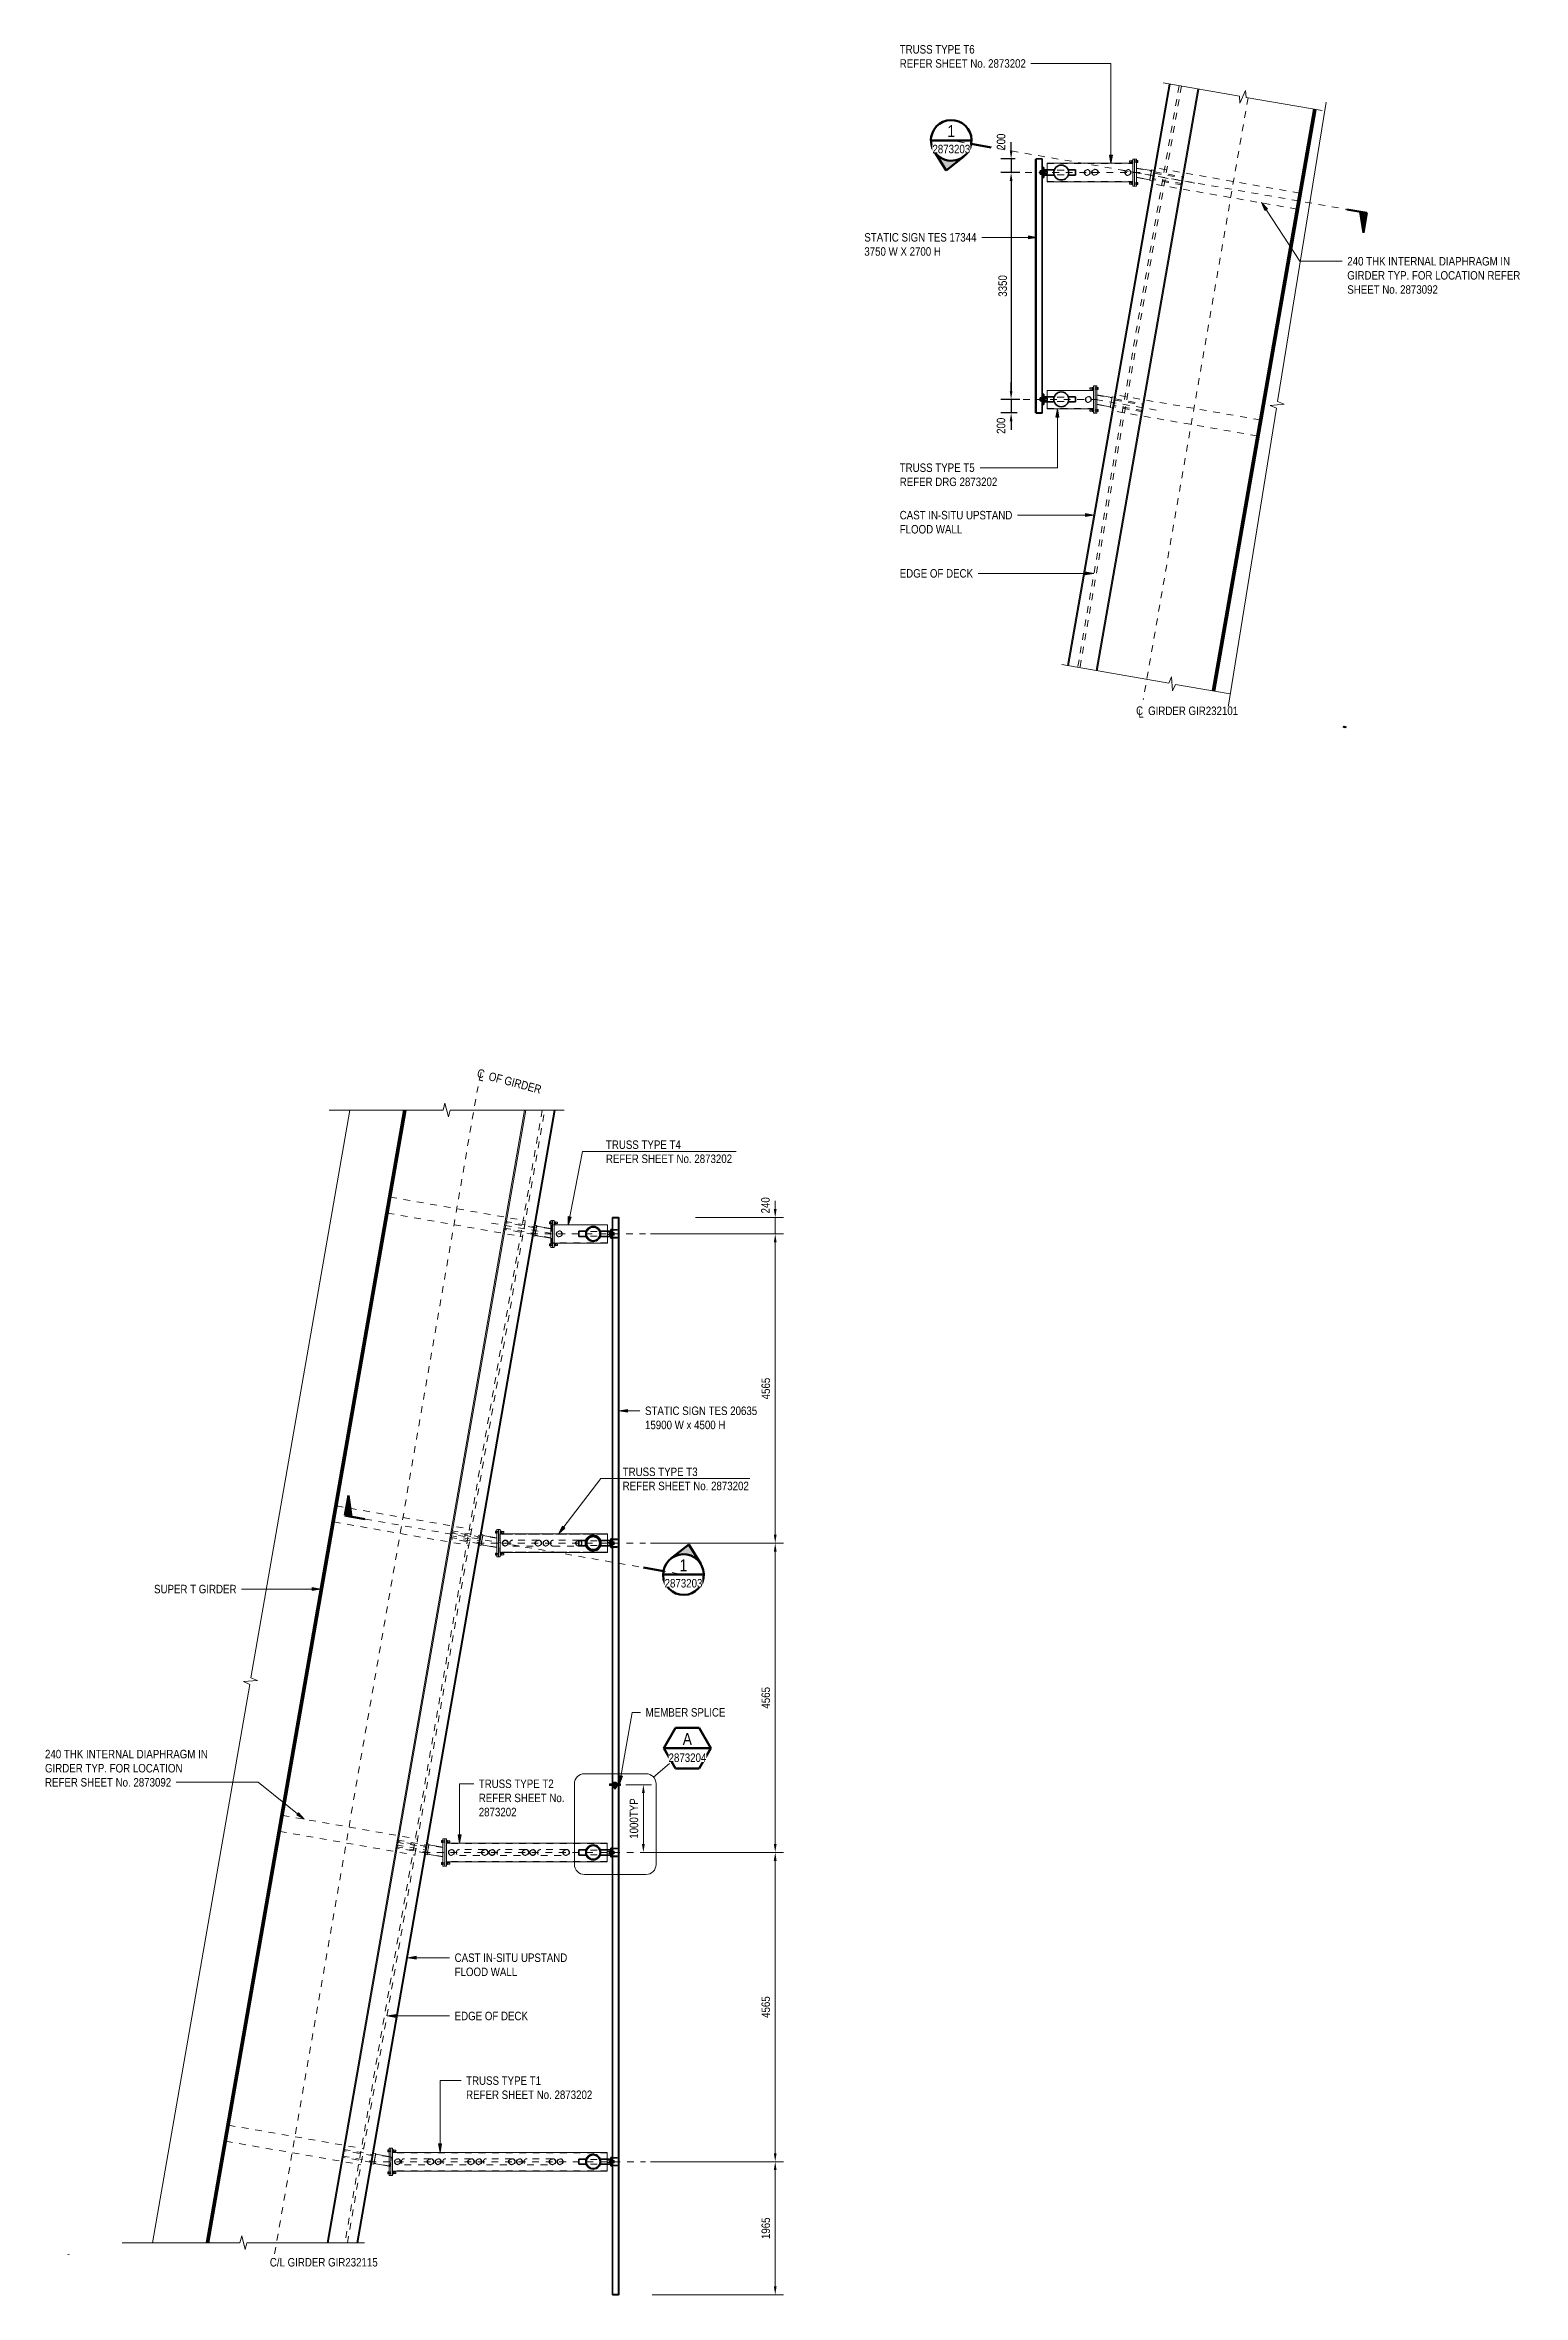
# Model space of a CAD drawing. Header units: metres. Extents: x -1116 to -1094, y 3 to 543.
# Drawn here: x -1115.6 to -1093.79, y 510.28 to 543.49 of the extents above; entities outside this region: 3.
import ezdxf

# ---------------------------------------------------------------- set-up
doc = ezdxf.new("R2010")
doc.units = ezdxf.units.M
for name, pattern in [('Dot_Section Line', [0.02, 0, -0.02]), ('JacobsCenter', [0.015, 0.009, -0.0015, 0.003, -0.0015]), ('JacobsDash', [0.0045, 0.003, -0.0015])]:
    doc.linetypes.add(name, pattern=pattern)
doc.layers.get('Defpoints').update_dxf_attribs({"color": 41})
for name, color, linetype, lineweight in [('A-ANNO-DIMS', 7, 'Continuous', 9), ('A-ANNO-NOTE', 7, 'Continuous', 9), ('A-ANNO-SYMB', 7, 'Continuous', 9), ('A-DETL', 7, 'Continuous', 13), ('A-DETL-GENF', 7, 'Continuous', 9), ('A-GENM', 7, 'Continuous', 35), ('A-SIGN', 7, 'Continuous', 9), ('A-WALL', 7, 'Continuous', 50), ('G-ANNO-TEXT', 7, 'Continuous', 9), ('S-BEAM', 7, 'Continuous', 50), ('S-BEAM-HDLN', 7, 'JacobsDash', 18), ('S-FSTN', 7, 'Continuous', 18)]:
    doc.layers.add(name, color=color, linetype=linetype, lineweight=lineweight)
doc.layers.add('G-ANNO-SYMB', color=7, linetype='Continuous', lineweight=35, true_color=0x0080ff)
doc.styles.add('Arial Narrow', font='ARIALN.TTF', dxfattribs={"height": 0.125})
doc.styles.add('Arial Narrow_1', font='ARIALN.TTF', dxfattribs={"height": 0.175})
doc.styles.add('Arial Narrow_2', font='ARIALN.TTF', dxfattribs={"height": 0.0025})
doc.styles.add('Arial Narrow_3', font='ARIALN.TTF', dxfattribs={"height": 0.0035})
doc.styles.add('Arial Narrow_4', font='ARIALN.TTF', dxfattribs={"height": 0.005})
doc.dimstyles.new('Dimension_Standard_O__mm_', dxfattribs={"dimscale": 0.3048, "dimtxt": 0.127929, "dimasz": 0.410105, "dimexe": 0.393701, "dimexo": 0.246063, "dimgap": 0.246063, "dimtad": 1, "dimdec": 0, "dimlfac": 1000, "dimzin": 0, "dimdsep": 46, "dimtxsty": 'Arial Narrow', "dimsah": 1, "dimcen": 0.09, "dimaunit": 1, "dimadec": 4, "dimazin": 0, "dimtfac": 1, "dimtdec": 4, "dimtix": 1, "dimtmove": 0, "dimatfit": 3, "dimfxl": 1, "dimtvp": 1, "dimtfill": 1, "dimtolj": 1, "dimtzin": 0, "dimlwd": 18, "dimlwe": 18, "dimarcsym": 2})
doc.dimstyles.new('Dimension_Standard_O__mm__1', dxfattribs={"dimscale": 0.3048, "dimtxt": 0.127929, "dimasz": 0.410105, "dimexe": 0.393701, "dimexo": 0.246063, "dimgap": 0.246063, "dimtad": 1, "dimdec": 0, "dimlfac": 1000, "dimzin": 0, "dimdsep": 46, "dimtxsty": 'Arial Narrow', "dimsah": 1, "dimcen": 0.09, "dimaunit": 1, "dimadec": 4, "dimazin": 0, "dimtfac": 1, "dimtdec": 4, "dimtix": 1, "dimtmove": 2, "dimatfit": 3, "dimfxl": 1, "dimtvp": 1, "dimtfill": 1, "dimtolj": 1, "dimtzin": 0, "dimlwd": 18, "dimlwe": 18, "dimarcsym": 2})
doc.dimstyles.new('Dimension_Standard_T_REO', dxfattribs={"dimscale": 0.3048, "dimtxt": 0.127929, "dimasz": 0.410105, "dimexe": 0.492126, "dimexo": 0.0625, "dimgap": 0.164042, "dimtad": 1, "dimdec": 0, "dimlfac": 1000, "dimzin": 0, "dimdsep": 46, "dimtxsty": 'Arial Narrow', "dimsah": 1, "dimcen": 0.09, "dimaunit": 1, "dimadec": 4, "dimazin": 0, "dimtfac": 1, "dimtdec": 4, "dimtix": 1, "dimtmove": 2, "dimatfit": 3, "dimfxl": 0.492126, "dimfxlon": 1, "dimtvp": 1, "dimtolj": 1, "dimtzin": 0, "dimlwd": 25, "dimlwe": 25, "dimarcsym": 2})
doc.dimstyles.new('Dimension_Standard_T_REO_1', dxfattribs={"dimscale": 0.3048, "dimtxt": 0.127929, "dimasz": 0.410105, "dimexe": 0.492126, "dimexo": 0.0625, "dimgap": 0.164042, "dimtad": 1, "dimdec": 0, "dimlfac": 1000, "dimzin": 0, "dimdsep": 46, "dimtxsty": 'Arial Narrow', "dimsah": 1, "dimcen": 0.09, "dimaunit": 1, "dimadec": 4, "dimazin": 0, "dimtfac": 1, "dimtdec": 4, "dimtix": 1, "dimtmove": 0, "dimatfit": 3, "dimfxl": 0.492126, "dimfxlon": 1, "dimtvp": 1, "dimtolj": 1, "dimtzin": 0, "dimlwd": 25, "dimlwe": 25, "dimarcsym": 2})

msp = doc.modelspace()

# ---------------------------------------------------------------- texts
at = {"layer": 'G-ANNO-TEXT', "attachment_point": 1, "bg_fill": 3, "box_fill_scale": 1, "bg_fill_color": 256, "bg_fill_true_color": 13158600, "bg_fill_transparency": 0}
for s, insert, char_height, style in [('TRUSS TYPE T6', (-1102.9899, 543.4916), 0.125, 'Arial Narrow'), ('1.', (-1093.6594, 2.6613), 0.0035, 'Arial Narrow_3')]:
    msp.add_mtext(s, dxfattribs=dict(at, insert=insert, char_height=char_height, style=style))

# ---------------------------------------------------------------- blocks, each defined once
blk = doc.blocks.new('06_SFR_GCT_Girder_SuperT_BR08Edge_CS - Super T - 1815-6271143-DRG-2873201 - PLAN - SINAGE FRAME AT SOUTH SIDE')
at = {"layer": 'S-BEAM', "color": 254, "true_color": 0xe1e1e1}
for p, q in [((-1110.305, 527.773), (-1113.218, 511.053)), ((-1115.258, 510.88), (-1115.259, 510.873))]:
    blk.add_line(p, q, dxfattribs=at)
blk = doc.blocks.new('Walls 2 - Walls 2-6845191-DRG-2873201 - PLAN - SINAGE FRAME AT SOUTH SIDE')
at = {"layer": 'A-WALL', "lineweight": 13}
for p, q in [((208.438, 1205.417), (225.345, 1206.897)), ((208.439, 1205.415), (225.346, 1206.894)), ((225.35, 1206.879), (208.443, 1205.4)), ((208.551, 1204.993), (225.458, 1206.472)), ((225.462, 1206.457), (208.555, 1204.978))]:
    blk.add_line(p, q, dxfattribs=at)
blk = doc.blocks.new('WGA22_Str_Fra_Steel_CHS - 139_7x5 CHS-7001661-DRG-2873201 - PLAN - SINAGE FRAME AT SOUTH SIDE')
at = {"layer": 'S-BEAM-HDLN', "lineweight": 13}
for p, q in [((-0.026, 0.065), (-0.24, 0.065)), ((-0.003, -0.065), (-0.24, -0.065))]:
    blk.add_line(p, q, dxfattribs=at)
blk = doc.blocks.new('WGA22_Str_Fra_Steel_CHS - 139_7x5 CHS-7200471-DRG-2873201 - PLAN - SINAGE FRAME AT SOUTH SIDE')
at = {"layer": 'S-BEAM-HDLN', "lineweight": 13}
for p, q in [((-0.045, 0.065), (-0.258, 0.065)), ((-0.022, -0.065), (-0.258, -0.065))]:
    blk.add_line(p, q, dxfattribs=at)
blk = doc.blocks.new('WGA22_Str_Fra_Steel_CHS - 139_7x5 CHS-7204652-DRG-2873201 - PLAN - SINAGE FRAME AT SOUTH SIDE')
at = {"layer": 'S-BEAM-HDLN', "lineweight": 13}
for p, q in [((-0.052, 0.065), (-0.265, 0.065)), ((-0.029, -0.065), (-0.265, -0.065))]:
    blk.add_line(p, q, dxfattribs=at)
blk = doc.blocks.new('T2D_STATIC SIGN BRACKET_BR-8_ - SIGN BRACKET 400x400-9299522-DRG-2873201 - PLAN - SINAGE FRAME AT SOUTH SIDE')
at = {"layer": 'A-GENM'}
for p, q in [((-1107.23, 526.185), (-1107.23, 526.182)), ((-1107.185, 526.185), (-1107.23, 526.185)), ((-1107.23, 526.182), (-1107.23, 526.01)), ((-1107.229, 526.182), (-1107.23, 526.182)), ((-1107.228, 526.182), (-1107.221, 526.182)), ((-1107.219, 526.182), (-1107.221, 526.182)), ((-1107.219, 526.182), (-1107.206, 526.182)), ((-1107.203, 526.182), (-1107.206, 526.182)), ((-1107.203, 526.182), (-1107.186, 526.182)), ((-1107.141, 526.185), (-1107.185, 526.185)), ((-1107.185, 526.182), (-1107.141, 526.182)), ((-1107.141, 526.182), (-1107.141, 526.185)), ((-1107.141, 517.834), (-1107.141, 526.182)), ((-1107.724, 525.983), (-1107.724, 525.907)), ((-1107.616, 525.983), (-1107.724, 525.983)), ((-1107.724, 525.983), (-1107.724, 525.907)), ((-1107.724, 525.907), (-1107.616, 525.907)), ((-1107.255, 525.983), (-1107.412, 525.983)), ((-1107.412, 525.907), (-1107.255, 525.907)), ((-1107.255, 525.884), (-1107.255, 526.01)), ((-1107.255, 526.01), (-1107.23, 526.01)), ((-1107.255, 525.884), (-1107.23, 525.884)), ((-1107.255, 525.882), (-1107.255, 525.884)), ((-1107.23, 525.882), (-1107.255, 525.882)), ((-1107.23, 526.01), (-1107.23, 525.884)), ((-1107.23, 525.884), (-1107.23, 521.443)), ((-1107.23, 525.884), (-1107.23, 525.882)), ((-1107.616, 521.418), (-1107.724, 521.418)), ((-1107.255, 521.418), (-1107.412, 521.418)), ((-1107.255, 521.317), (-1107.255, 521.443)), ((-1107.255, 521.443), (-1107.23, 521.443)), ((-1107.23, 521.443), (-1107.23, 521.443)), ((-1107.23, 521.443), (-1107.23, 521.317)), ((-1107.724, 521.342), (-1107.616, 521.342)), ((-1107.412, 521.342), (-1107.255, 521.342)), ((-1107.255, 521.317), (-1107.23, 521.317)), ((-1107.23, 521.317), (-1107.23, 517.837)), ((-1107.23, 521.317), (-1107.23, 521.317)), ((-1107.23, 517.793), (-1107.23, 516.878)), ((-1107.141, 517.802), (-1107.141, 517.803)), ((-1107.141, 510.288), (-1107.141, 517.795)), ((-1107.724, 516.853), (-1107.724, 516.777)), ((-1107.616, 516.853), (-1107.724, 516.853)), ((-1107.724, 516.853), (-1107.724, 516.777)), ((-1107.724, 516.777), (-1107.616, 516.777)), ((-1107.255, 516.853), (-1107.412, 516.853)), ((-1107.412, 516.777), (-1107.255, 516.777)), ((-1107.255, 516.752), (-1107.255, 516.878)), ((-1107.255, 516.878), (-1107.23, 516.878)), ((-1107.23, 516.878), (-1107.23, 516.752)), ((-1107.23, 516.752), (-1107.255, 516.752)), ((-1107.23, 516.752), (-1107.23, 512.313)), ((-1107.616, 512.288), (-1107.724, 512.288)), ((-1107.724, 512.288), (-1107.724, 512.212)), ((-1107.724, 512.212), (-1107.616, 512.212)), ((-1107.255, 512.288), (-1107.412, 512.288)), ((-1107.412, 512.212), (-1107.255, 512.212)), ((-1107.255, 512.187), (-1107.255, 512.313)), ((-1107.255, 512.313), (-1107.23, 512.313)), ((-1107.23, 512.187), (-1107.255, 512.187)), ((-1107.23, 512.313), (-1107.23, 512.187)), ((-1107.23, 512.187), (-1107.23, 510.288)), ((-1107.23, 510.288), (-1107.23, 510.285)), ((-1107.23, 510.288), (-1107.229, 510.288)), ((-1107.23, 510.285), (-1107.185, 510.285)), ((-1107.221, 510.288), (-1107.228, 510.288)), ((-1107.221, 510.288), (-1107.219, 510.288)), ((-1107.206, 510.288), (-1107.219, 510.288)), ((-1107.206, 510.288), (-1107.203, 510.288)), ((-1107.186, 510.288), (-1107.203, 510.288)), ((-1107.141, 510.288), (-1107.185, 510.288)), ((-1107.185, 510.285), (-1107.141, 510.285)), ((-1107.141, 510.285), (-1107.141, 510.288))]:
    blk.add_line(p, q, dxfattribs=at)
for centre, radius, start, end in [((-1107.514, 525.945), 0.11, 90, 270), ((-1107.514, 525.945), 0.11, 90, 270), ((-1107.514, 525.945), 0.101, 90, 270), ((-1107.514, 525.945), 0.11, 270, 90), ((-1107.514, 525.945), 0.11, 270, 90), ((-1107.514, 525.945), 0.101, 270, 90), ((-1107.514, 521.38), 0.11, 90, 270), ((-1107.514, 521.38), 0.11, 270, 90), ((-1107.514, 516.815), 0.11, 90, 270), ((-1107.514, 516.815), 0.11, 90, 270), ((-1107.514, 516.815), 0.101, 90, 270), ((-1107.514, 516.815), 0.11, 270, 90), ((-1107.514, 516.815), 0.11, 270, 90), ((-1107.514, 516.815), 0.101, 270, 90), ((-1107.514, 512.25), 0.11, 90, 270), ((-1107.514, 512.25), 0.11, 90, 270), ((-1107.514, 512.25), 0.101, 90, 270), ((-1107.514, 512.25), 0.11, 270, 90), ((-1107.514, 512.25), 0.11, 270, 90), ((-1107.514, 512.25), 0.101, 270, 90)]:
    blk.add_arc(centre, radius, start, end, dxfattribs=at)
blk.add_ellipse((-1107.724, 521.38), major_axis=(0, 0.038), ratio=0.000032, start_param=0, end_param=3.141593, dxfattribs=at)
blk.add_ellipse((-1107.724, 521.38), major_axis=(0, 0.038), ratio=0.000032, start_param=0, end_param=3.141593, dxfattribs=at)
at = {"layer": 'S-BEAM'}
for radius, start, end in [(0.11, 90, 270), (0.101, 90, 270), (0.11, 270, 90), (0.101, 270, 90)]:
    blk.add_arc((-1107.514, 521.38), radius, start, end, dxfattribs=at)
at = {"layer": 'S-BEAM-HDLN'}
for p, q in [((-1107.225, 517.833), (-1107.225, 526.182)), ((-1107.146, 517.827), (-1107.146, 526.182)), ((-1107.724, 525.979), (-1107.724, 525.979)), ((-1107.255, 525.979), (-1107.724, 525.979)), ((-1107.724, 525.911), (-1107.724, 525.911)), ((-1107.255, 525.911), (-1107.724, 525.911)), ((-1107.724, 521.414), (-1107.724, 521.414)), ((-1107.255, 521.414), (-1107.724, 521.414)), ((-1107.724, 521.346), (-1107.724, 521.346)), ((-1107.255, 521.346), (-1107.724, 521.346)), ((-1107.225, 510.288), (-1107.225, 517.796)), ((-1107.146, 510.288), (-1107.146, 517.803)), ((-1107.724, 516.849), (-1107.724, 516.849)), ((-1107.255, 516.849), (-1107.724, 516.849)), ((-1107.724, 516.781), (-1107.724, 516.781)), ((-1107.255, 516.781), (-1107.724, 516.781)), ((-1107.255, 512.284), (-1107.724, 512.284)), ((-1107.255, 512.216), (-1107.724, 512.216)), ((-1107.225, 510.285), (-1107.225, 510.288)), ((-1107.146, 510.285), (-1107.146, 510.288))]:
    blk.add_line(p, q, dxfattribs=at)
at = {"layer": 'S-FSTN'}
for p, q in [((-1107.274, 525.959), (-1107.306, 525.959)), ((-1107.306, 525.959), (-1107.306, 525.935)), ((-1107.306, 525.935), (-1107.274, 525.935)), ((-1107.274, 525.957), (-1107.274, 525.966)), ((-1107.274, 525.966), (-1107.255, 525.966)), ((-1107.274, 525.937), (-1107.274, 525.957)), ((-1107.255, 525.957), (-1107.274, 525.957)), ((-1107.274, 525.928), (-1107.274, 525.937)), ((-1107.274, 525.937), (-1107.255, 525.937)), ((-1107.274, 525.928), (-1107.255, 525.928)), ((-1107.218, 525.959), (-1107.23, 525.959)), ((-1107.23, 525.935), (-1107.218, 525.935)), ((-1107.23, 525.933), (-1107.229, 525.933)), ((-1107.218, 525.957), (-1107.218, 525.966)), ((-1107.205, 525.966), (-1107.218, 525.966)), ((-1107.218, 525.937), (-1107.218, 525.957)), ((-1107.218, 525.957), (-1107.205, 525.957)), ((-1107.218, 525.928), (-1107.218, 525.937)), ((-1107.218, 525.937), (-1107.205, 525.937)), ((-1107.218, 525.928), (-1107.205, 525.928)), ((-1107.205, 525.966), (-1107.205, 525.957)), ((-1107.205, 525.957), (-1107.205, 525.937)), ((-1107.205, 525.937), (-1107.205, 525.928)), ((-1107.274, 521.392), (-1107.306, 521.392)), ((-1107.306, 521.368), (-1107.274, 521.368)), ((-1107.274, 521.39), (-1107.274, 521.399)), ((-1107.274, 521.399), (-1107.255, 521.399)), ((-1107.274, 521.37), (-1107.274, 521.39)), ((-1107.255, 521.39), (-1107.274, 521.39)), ((-1107.274, 521.361), (-1107.274, 521.37)), ((-1107.274, 521.37), (-1107.255, 521.37)), ((-1107.274, 521.361), (-1107.255, 521.361)), ((-1107.218, 521.392), (-1107.23, 521.392)), ((-1107.23, 521.368), (-1107.218, 521.368)), ((-1107.218, 521.39), (-1107.218, 521.399)), ((-1107.205, 521.399), (-1107.218, 521.399)), ((-1107.218, 521.37), (-1107.218, 521.39)), ((-1107.218, 521.39), (-1107.205, 521.39)), ((-1107.218, 521.361), (-1107.218, 521.37)), ((-1107.218, 521.37), (-1107.205, 521.37)), ((-1107.218, 521.361), (-1107.205, 521.361)), ((-1107.205, 521.399), (-1107.205, 521.39)), ((-1107.205, 521.39), (-1107.205, 521.37)), ((-1107.205, 521.37), (-1107.205, 521.361)), ((-1107.274, 516.827), (-1107.306, 516.827)), ((-1107.306, 516.827), (-1107.306, 516.803)), ((-1107.306, 516.803), (-1107.274, 516.803)), ((-1107.274, 516.825), (-1107.274, 516.834)), ((-1107.274, 516.834), (-1107.255, 516.834)), ((-1107.274, 516.805), (-1107.274, 516.825)), ((-1107.255, 516.825), (-1107.274, 516.825)), ((-1107.274, 516.796), (-1107.274, 516.805)), ((-1107.274, 516.805), (-1107.255, 516.805)), ((-1107.274, 516.796), (-1107.255, 516.796)), ((-1107.218, 516.827), (-1107.23, 516.827)), ((-1107.23, 516.803), (-1107.218, 516.803)), ((-1107.218, 516.825), (-1107.218, 516.834)), ((-1107.205, 516.834), (-1107.218, 516.834)), ((-1107.218, 516.805), (-1107.218, 516.825)), ((-1107.218, 516.825), (-1107.205, 516.825)), ((-1107.218, 516.796), (-1107.218, 516.805)), ((-1107.218, 516.805), (-1107.205, 516.805)), ((-1107.218, 516.796), (-1107.205, 516.796)), ((-1107.205, 516.834), (-1107.205, 516.825)), ((-1107.205, 516.825), (-1107.205, 516.805)), ((-1107.205, 516.805), (-1107.205, 516.796)), ((-1107.274, 512.262), (-1107.306, 512.262)), ((-1107.306, 512.262), (-1107.306, 512.238)), ((-1107.306, 512.238), (-1107.274, 512.238)), ((-1107.274, 512.26), (-1107.274, 512.269)), ((-1107.274, 512.269), (-1107.255, 512.269)), ((-1107.274, 512.24), (-1107.274, 512.26)), ((-1107.255, 512.26), (-1107.274, 512.26)), ((-1107.274, 512.231), (-1107.274, 512.24)), ((-1107.274, 512.24), (-1107.255, 512.24)), ((-1107.274, 512.231), (-1107.255, 512.231)), ((-1107.218, 512.262), (-1107.23, 512.262)), ((-1107.23, 512.238), (-1107.218, 512.238)), ((-1107.218, 512.26), (-1107.218, 512.269)), ((-1107.205, 512.269), (-1107.218, 512.269)), ((-1107.218, 512.24), (-1107.218, 512.26)), ((-1107.218, 512.26), (-1107.205, 512.26)), ((-1107.218, 512.231), (-1107.218, 512.24)), ((-1107.218, 512.24), (-1107.205, 512.24)), ((-1107.218, 512.231), (-1107.205, 512.231)), ((-1107.205, 512.269), (-1107.205, 512.26)), ((-1107.205, 512.26), (-1107.205, 512.24)), ((-1107.205, 512.24), (-1107.205, 512.231))]:
    blk.add_line(p, q, dxfattribs=at)
blk.add_ellipse((-1107.306, 521.38), major_axis=(0, 0.012), ratio=0.000032, start_param=0, end_param=3.141593, dxfattribs=at)
blk = doc.blocks.new('Column Base Plate-4 Hole - 25mm-6948208-DRG-2873201 - PLAN - SINAGE FRAME AT SOUTH SIDE')
at = {"layer": 'S-FSTN', "lineweight": 13}
for p, q in [((-1110.526, 512.048), (-1110.526, 512.448)), ((-1110.501, 512.448), (-1110.526, 512.448)), ((-1110.501, 512.448), (-1110.501, 512.048)), ((-1110.501, 512.048), (-1110.526, 512.048))]:
    blk.add_line(p, q, dxfattribs=at)
blk = doc.blocks.new('WGA22_Str_Fra_Steel_CHS - 273_1x4_8 CHS-7775155-DRG-2873201 - PLAN - SINAGE FRAME AT SOUTH SIDE')
at = {"layer": 'S-BEAM-HDLN', "lineweight": 13}
for p, q in [((-1107.305, 512.379), (-1110.476, 512.379)), ((-1107.305, 512.116), (-1110.476, 512.116))]:
    blk.add_line(p, q, dxfattribs=at)
blk = doc.blocks.new('WGA22_Str_Fra_Steel_CHS - 273_1x4_8 CHS-7775145-DRG-2873201 - PLAN - SINAGE FRAME AT SOUTH SIDE')
at = {"layer": 'S-BEAM-HDLN', "lineweight": 13}
for p, q in [((-1107.305, 516.946), (-1109.681, 516.946)), ((-1107.305, 516.682), (-1109.681, 516.682))]:
    blk.add_line(p, q, dxfattribs=at)
blk = doc.blocks.new('N5S-AWS-001 SIGN4 - N5S-AWS-001 SIGN-9299525-DRG-2873201 - PLAN - SINAGE FRAME AT SOUTH SIDE')
at = {"layer": 'A-SIGN', "true_color": 0xc0c0c0}
for points in [[(208.99, 1201.128), (208.993, 1201.118), (223.973, 1205.099), (223.97, 1205.109), (216.093, 1203.015), (216.088, 1203.006), (216.087, 1203.01), (216.064, 1203.004), (216.063, 1203.007), (216.062, 1203.007), (216.064, 1203), (216.055, 1203.005), (209.037, 1201.14)], [(223.973, 1205.099), (224.166, 1205.15), (224.163, 1205.16), (223.97, 1205.109)], [(208.8, 1201.066), (208.993, 1201.118), (208.99, 1201.128), (208.797, 1201.076)]]:
    blk.add_hatch(color=9, dxfattribs=at).paths.add_polyline_path(points)
at = {"layer": 'A-SIGN'}
for p, q in [((223.973, 1205.099), (208.993, 1201.118)), ((216.093, 1203.015), (223.97, 1205.109)), ((224.163, 1205.16), (223.97, 1205.109)), ((223.973, 1205.099), (224.166, 1205.15)), ((224.166, 1205.15), (224.163, 1205.16)), ((208.99, 1201.128), (216.055, 1203.005)), ((216.062, 1203.007), (216.063, 1203.007)), ((208.99, 1201.128), (208.797, 1201.076)), ((208.797, 1201.076), (208.8, 1201.066)), ((208.8, 1201.066), (208.993, 1201.118))]:
    blk.add_line(p, q, dxfattribs=at)
blk = doc.blocks.new('06_SFR_GCT_Girder_SuperT_BR08Edge_CS - Super T - 1815-6255747-DRG-2873201 - PLAN - SINAGE FRAME AT SOUTH SIDE')
at = {"layer": 'S-BEAM', "color": 254, "true_color": 0xe1e1e1}
blk.add_line((-1110.285, 527.773), (-1113.198, 511.053), dxfattribs=at)
at = {"layer": 'S-BEAM-HDLN', "color": 254, "true_color": 0xe1e1e1}
blk.add_line((-1108.265, 527.773), (-1111.178, 511.053), dxfattribs=at)
blk = doc.blocks.new('WGA22_Str_Fra_Steel_CHS - 139_7x5 CHS-8746209-DRG-2873201 - PLAN - SINAGE FRAME AT SOUTH SIDE')
at = {"layer": 'S-BEAM-HDLN', "lineweight": 13}
for p, q in [((-0.052, 0.065), (-0.254, 0.065)), ((-0.015, 0.065), (-0.052, 0.065)), ((-0.029, -0.065), (-0.254, -0.065)), ((-0.015, -0.065), (-0.029, -0.065))]:
    blk.add_line(p, q, dxfattribs=at)
blk = doc.blocks.new('Column Base Plate with Anchors_T2D - 25mm-V1-DRG-2873201 - PLAN - SINAGE FRAME AT SOUTH SIDE')
at = {"layer": 'S-FSTN', "lineweight": 13}
for p, q in [((-1110.501, 512.048), (-1110.501, 512.448)), ((-1110.476, 512.448), (-1110.501, 512.448)), ((-1110.476, 512.448), (-1110.476, 512.048)), ((-1110.546, 512.41), (-1110.546, 512.424)), ((-1110.534, 512.424), (-1110.546, 512.424)), ((-1110.526, 512.42), (-1110.546, 512.42)), ((-1110.546, 512.396), (-1110.546, 512.41)), ((-1110.546, 512.41), (-1110.534, 512.41)), ((-1110.546, 512.401), (-1110.526, 512.401)), ((-1110.534, 512.396), (-1110.546, 512.396)), ((-1110.534, 512.424), (-1110.534, 512.41)), ((-1110.534, 512.41), (-1110.534, 512.396)), ((-1110.476, 512.424), (-1110.457, 512.424)), ((-1110.457, 512.41), (-1110.476, 512.41)), ((-1110.457, 512.396), (-1110.476, 512.396)), ((-1110.457, 512.424), (-1110.457, 512.41)), ((-1110.426, 512.42), (-1110.457, 512.42)), ((-1110.457, 512.41), (-1110.457, 512.396)), ((-1110.457, 512.401), (-1110.426, 512.401)), ((-1110.426, 512.41), (-1110.426, 512.42)), ((-1110.426, 512.401), (-1110.426, 512.41)), ((-1110.546, 512.085), (-1110.546, 512.099)), ((-1110.534, 512.099), (-1110.546, 512.099)), ((-1110.526, 512.095), (-1110.546, 512.095)), ((-1110.546, 512.071), (-1110.546, 512.085)), ((-1110.534, 512.085), (-1110.546, 512.085)), ((-1110.546, 512.076), (-1110.526, 512.076)), ((-1110.534, 512.071), (-1110.546, 512.071)), ((-1110.534, 512.099), (-1110.534, 512.085)), ((-1110.534, 512.085), (-1110.534, 512.071)), ((-1110.476, 512.048), (-1110.501, 512.048)), ((-1110.457, 512.099), (-1110.476, 512.099)), ((-1110.457, 512.085), (-1110.476, 512.085)), ((-1110.457, 512.071), (-1110.476, 512.071)), ((-1110.457, 512.099), (-1110.457, 512.085)), ((-1110.426, 512.095), (-1110.457, 512.095)), ((-1110.457, 512.085), (-1110.457, 512.071)), ((-1110.457, 512.076), (-1110.426, 512.076)), ((-1110.426, 512.085), (-1110.426, 512.095)), ((-1110.426, 512.076), (-1110.426, 512.085))]:
    blk.add_line(p, q, dxfattribs=at)
at = {"layer": 'S-FSTN', "linetype": 'JacobsDash', "lineweight": 13}
for p, q in [((-1110.501, 512.42), (-1110.526, 512.42)), ((-1110.526, 512.401), (-1110.501, 512.401)), ((-1110.501, 512.095), (-1110.526, 512.095)), ((-1110.526, 512.076), (-1110.501, 512.076))]:
    blk.add_line(p, q, dxfattribs=at)
blk = doc.blocks.new('WGA22_Str_Fra_Steel_CHS - 273_1x4_8 CHS-7775147-DRG-2873201 - PLAN - SINAGE FRAME AT SOUTH SIDE')
at = {"layer": 'S-BEAM-HDLN', "lineweight": 13}
for p, q in [((-0.776, 0.132), (-0.78, 0.132)), ((0.805, 0.132), (-0.776, 0.132)), ((-0.776, -0.132), (-0.78, -0.132)), ((0.805, -0.132), (-0.776, -0.132))]:
    blk.add_line(p, q, dxfattribs=at)
blk = doc.blocks.new('WGA22_Str_Fra_Steel_CHS - 273_1x4_8 CHS-7775146-DRG-2873201 - PLAN - SINAGE FRAME AT SOUTH SIDE')
at = {"layer": 'S-BEAM-HDLN', "lineweight": 13}
for p, q in [((0.73, 0.132), (-0.792, 0.132)), ((0.73, -0.132), (-0.792, -0.132))]:
    blk.add_line(p, q, dxfattribs=at)
blk = doc.blocks.new('WGA22_Str_Fra_Steel_CHS - 273_1x4_8 CHS-7775149-DRG-2873201 - PLAN - SINAGE FRAME AT SOUTH SIDE')
at = {"layer": 'S-BEAM-HDLN', "lineweight": 13}
for p, q in [((-0.382, 0.132), (-0.424, 0.132)), ((0.402, 0.132), (-0.382, 0.132)), ((-0.382, -0.132), (-0.424, -0.132)), ((0.402, -0.132), (-0.382, -0.132))]:
    blk.add_line(p, q, dxfattribs=at)
blk = doc.blocks.new('BREAK LINE - INPUT VIEW SCALE_R13 - Std Break-8821710-DRG-2873201 - PLAN - SINAGE FRAME AT SOUTH SIDE')
at = {"layer": 'A-DETL-GENF'}
for p, q in [((8.65, 0), (0.144, 0)), ((8.675, 0.1), (8.65, 0)), ((8.725, -0.1), (8.675, 0.1)), ((8.75, 0), (8.725, -0.1)), ((17.116, 0), (8.75, 0))]:
    blk.add_line(p, q, dxfattribs=at)
blk = doc.blocks.new('BREAK LINE - INPUT VIEW SCALE_R13 - Std Break-8219629-DRG-2873201 - PLAN - SINAGE FRAME AT SOUTH SIDE')
at = {"layer": 'A-DETL-GENF'}
for p, q in [((1.608, 0.1), (1.583, 0)), ((1.658, -0.1), (1.608, 0.1)), ((1.683, 0), (1.658, -0.1)), ((3.365, 0), (1.683, 0)), ((1.583, 0), (-0.1, 0))]:
    blk.add_line(p, q, dxfattribs=at)
blk = doc.blocks.new('BREAK LINE - INPUT VIEW SCALE_R13 - Std Break-9026009-DRG-2873201 - PLAN - SINAGE FRAME AT SOUTH SIDE')
at = {"layer": 'A-DETL-GENF'}
for p, q in [((1.639, 0), (-0.1, 0)), ((1.664, 0.1), (1.639, 0)), ((1.714, -0.1), (1.664, 0.1)), ((1.739, 0), (1.714, -0.1)), ((3.478, 0), (1.739, 0))]:
    blk.add_line(p, q, dxfattribs=at)
blk = doc.blocks.new('S_Det_Steel_Bolt_Section_Detailed_2D - M30-7718487-DRG-2873201 - PLAN - SINAGE FRAME AT SOUTH SIDE')
at = {"layer": 'A-DETL-GENF', "lineweight": 25}
for p, q in [((-0.021, 0.156), (-0.038, 0.156)), ((-0.038, 0.156), (-0.038, 0.15)), ((-0.038, 0.15), (0.037, 0.15)), ((0.037, 0.125), (-0.038, 0.125)), ((-0.038, 0.125), (-0.038, 0.119)), ((-0.038, 0.119), (0.037, 0.119)), ((-0.015, 0.119), (-0.038, 0.119)), ((-0.021, 0.165), (-0.021, 0.156)), ((-0.021, 0.156), (0.021, 0.156)), ((-0.021, 0.114), (-0.021, 0.1)), ((0.015, 0.17), (-0.015, 0.17)), ((-0.015, 0.095), (-0.012, 0.095)), ((-0.012, 0.125), (-0.012, 0.15)), ((-0.012, 0.095), (-0.012, 0.083)), ((-0.012, 0.095), (0.012, 0.095)), ((-0.012, 0.083), (0.012, 0.083)), ((-0.009, 0.156), (-0.009, 0.165)), ((-0.009, 0.1), (-0.009, 0.114)), ((0.009, 0.156), (0.009, 0.165)), ((0.009, 0.1), (0.009, 0.114)), ((0.012, 0.15), (0.012, 0.125)), ((0.012, 0.083), (0.012, 0.095)), ((0.012, 0.095), (0.015, 0.095)), ((0.015, 0.119), (0.037, 0.119)), ((0.021, 0.156), (0.021, 0.165)), ((0.037, 0.156), (0.021, 0.156)), ((0.021, 0.1), (0.021, 0.114)), ((0.037, 0.15), (0.037, 0.156)), ((0.037, 0.119), (0.037, 0.125))]:
    blk.add_line(p, q, dxfattribs=at)
for centre, radius, start, end in [((-0.015, 0.164), 0.00616, 90, 169.1438), ((-0.015, 0.164), 0.00616, 10.8562, 169.1438), ((-0.015, 0.113), 0.00616, 90, 169.1438), ((-0.015, 0.113), 0.00616, 10.8562, 169.1438), ((-0.015, 0.101), 0.00616, 190.8562, 270), ((-0.015, 0.101), 0.00616, 190.8562, 349.1438), ((0, 0.16), 0.0104, 31.3456, 148.6544), ((0, 0.109), 0.0104, 31.3456, 148.6544), ((0, 0.105), 0.0104, 211.3456, 328.6544), ((0.015, 0.164), 0.00616, 10.8562, 169.1438), ((0.015, 0.113), 0.00616, 10.8562, 169.1438), ((0.015, 0.101), 0.00616, 190.8562, 349.1438), ((0.015, 0.164), 0.00616, 10.8562, 90), ((0.015, 0.113), 0.00616, 10.8562, 90), ((0.015, 0.101), 0.00616, 270, 349.1438), ((0.015, 0.101), 0.00616, 270, 349.1438)]:
    blk.add_arc(centre, radius, start, end, dxfattribs=at)
blk = doc.blocks.new('06_SFR_GCT_Girder_SuperT_BR08Edge_CS - Super T - 1815-6266581-DRG-2873201 - PLAN - SINAGE FRAME AT NORTH SIDE')
at = {"layer": 'S-BEAM', "color": 254, "true_color": 0xe1e1e1}
blk.add_line((-1133.588, 533.437), (-1133.592, 533.416), dxfattribs=at)
blk = doc.blocks.new('06_SFR_GCT_Girder_SuperT_BR08Edge_CS - Super T - 1815-6266069-DRG-2873201 - PLAN - SINAGE FRAME AT NORTH SIDE')
at = {"layer": 'S-BEAM', "color": 254, "true_color": 0xe1e1e1}
for p, q in [((-1134.032, 542.542), (-1135.528, 533.956)), ((-1133.608, 533.441), (-1133.612, 533.416))]:
    blk.add_line(p, q, dxfattribs=at)
blk = doc.blocks.new('North_Wall - North_Wall-6845343-DRG-2873201 - PLAN - SINAGE FRAME AT NORTH SIDE')
at = {"layer": 'A-WALL', "lineweight": 13}
for p, q in [((224.195, 1236.765), (232.876, 1237.524)), ((232.878, 1237.509), (224.197, 1236.75)), ((224.233, 1236.337), (232.914, 1237.096)), ((232.915, 1237.081), (224.234, 1236.322)), ((232.915, 1237.081), (224.234, 1236.322))]:
    blk.add_line(p, q, dxfattribs=at)
blk = doc.blocks.new('T2D_STATIC SIGN BRACKET BR_08 _3750 WX2700 H_ - SIGN BRACKET 400x400-7293269-DRG-2873201 - PLAN - SINAGE FRAME AT NORTH SIDE')
at = {"layer": 'A-GENM'}
for p, q in [((-1138.157, 541.814), (-1138.157, 541.811)), ((-1138.113, 541.814), (-1138.157, 541.814)), ((-1138.157, 541.811), (-1138.113, 541.811)), ((-1138.157, 541.811), (-1138.157, 538.063)), ((-1138.068, 541.814), (-1138.113, 541.814)), ((-1138.113, 541.811), (-1138.095, 541.811)), ((-1138.093, 541.811), (-1138.095, 541.811)), ((-1138.093, 541.811), (-1138.079, 541.811)), ((-1138.077, 541.811), (-1138.079, 541.811)), ((-1138.077, 541.811), (-1138.07, 541.811)), ((-1138.068, 541.811), (-1138.069, 541.811)), ((-1138.068, 541.811), (-1138.068, 541.814)), ((-1138.068, 541.686), (-1138.068, 541.811)), ((-1138.068, 541.536), (-1138.068, 541.686)), ((-1138.068, 541.686), (-1138.056, 541.686)), ((-1138.056, 541.536), (-1138.056, 541.686)), ((-1138.056, 541.686), (-1138.044, 541.686)), ((-1138.056, 541.686), (-1138.056, 541.536)), ((-1138.044, 541.686), (-1138.044, 541.536)), ((-1138.094, 541.623), (-1138.094, 541.635)), ((-1138.082, 541.635), (-1138.094, 541.635)), ((-1138.068, 541.627), (-1138.094, 541.627)), ((-1138.094, 541.599), (-1138.094, 541.623)), ((-1138.082, 541.623), (-1138.094, 541.623)), ((-1138.094, 541.587), (-1138.094, 541.599)), ((-1138.082, 541.599), (-1138.094, 541.599)), ((-1138.094, 541.595), (-1138.068, 541.595)), ((-1138.094, 541.587), (-1138.082, 541.587)), ((-1138.082, 541.635), (-1138.082, 541.623)), ((-1138.082, 541.623), (-1138.082, 541.599)), ((-1138.082, 541.599), (-1138.082, 541.587)), ((-1138.068, 538.338), (-1138.068, 541.536)), ((-1138.056, 541.536), (-1138.068, 541.536)), ((-1138.044, 541.536), (-1138.056, 541.536)), ((-1137.887, 541.649), (-1138.044, 541.649)), ((-1138.025, 541.635), (-1138.044, 541.635)), ((-1138.025, 541.623), (-1138.044, 541.623)), ((-1138.044, 541.599), (-1138.025, 541.599)), ((-1138.025, 541.587), (-1138.044, 541.587)), ((-1138.044, 541.573), (-1137.887, 541.573)), ((-1138.025, 541.635), (-1138.025, 541.623)), ((-1137.994, 541.627), (-1138.025, 541.627)), ((-1138.025, 541.623), (-1138.025, 541.599)), ((-1138.025, 541.599), (-1138.025, 541.587)), ((-1138.025, 541.595), (-1137.994, 541.595)), ((-1137.994, 541.595), (-1137.994, 541.627)), ((-1137.575, 541.649), (-1137.683, 541.649)), ((-1137.683, 541.573), (-1137.575, 541.573)), ((-1137.575, 541.573), (-1137.575, 541.649)), ((-1138.157, 538.063), (-1138.157, 538.06)), ((-1138.113, 538.063), (-1138.157, 538.063)), ((-1138.157, 538.06), (-1138.113, 538.06)), ((-1138.095, 538.063), (-1138.113, 538.063)), ((-1138.113, 538.06), (-1138.068, 538.06)), ((-1138.095, 538.063), (-1138.093, 538.063)), ((-1138.094, 538.275), (-1138.094, 538.287)), ((-1138.082, 538.287), (-1138.094, 538.287)), ((-1138.068, 538.279), (-1138.094, 538.279)), ((-1138.094, 538.251), (-1138.094, 538.275)), ((-1138.082, 538.275), (-1138.094, 538.275)), ((-1138.094, 538.239), (-1138.094, 538.251)), ((-1138.082, 538.251), (-1138.094, 538.251)), ((-1138.094, 538.247), (-1138.068, 538.247)), ((-1138.094, 538.239), (-1138.082, 538.239)), ((-1138.079, 538.063), (-1138.093, 538.063)), ((-1138.082, 538.287), (-1138.082, 538.275)), ((-1138.082, 538.275), (-1138.082, 538.251)), ((-1138.082, 538.251), (-1138.082, 538.239)), ((-1138.079, 538.063), (-1138.077, 538.063)), ((-1138.07, 538.063), (-1138.077, 538.063)), ((-1138.069, 538.063), (-1138.068, 538.063)), ((-1138.068, 538.188), (-1138.068, 538.338)), ((-1138.068, 538.338), (-1138.056, 538.338)), ((-1138.068, 538.063), (-1138.068, 538.188)), ((-1138.056, 538.188), (-1138.068, 538.188)), ((-1138.068, 538.06), (-1138.068, 538.063)), ((-1138.056, 538.188), (-1138.056, 538.338)), ((-1138.056, 538.338), (-1138.044, 538.338)), ((-1138.056, 538.338), (-1138.056, 538.188)), ((-1138.044, 538.188), (-1138.056, 538.188)), ((-1138.044, 538.338), (-1138.044, 538.188)), ((-1138.044, 538.338), (-1138.044, 538.338)), ((-1137.887, 538.301), (-1138.044, 538.301)), ((-1138.025, 538.287), (-1138.044, 538.287)), ((-1138.025, 538.275), (-1138.044, 538.275)), ((-1138.044, 538.251), (-1138.025, 538.251)), ((-1138.025, 538.239), (-1138.044, 538.239)), ((-1138.044, 538.225), (-1137.887, 538.225)), ((-1138.044, 538.188), (-1138.044, 538.188)), ((-1138.025, 538.287), (-1138.025, 538.275)), ((-1137.994, 538.279), (-1138.025, 538.279)), ((-1138.025, 538.275), (-1138.025, 538.251)), ((-1138.025, 538.251), (-1138.025, 538.239)), ((-1138.025, 538.247), (-1137.994, 538.247)), ((-1137.575, 538.301), (-1137.683, 538.301)), ((-1137.683, 538.225), (-1137.575, 538.225))]:
    blk.add_line(p, q, dxfattribs=at)
for centre, start, end in [((-1137.785, 541.611), 90, 270), ((-1137.785, 541.611), 140.7792, 146.3069), ((-1137.785, 541.611), 123.6931, 129.2208), ((-1137.785, 541.611), 106.8744, 111.349), ((-1137.785, 541.611), 270, 90), ((-1137.785, 541.611), 68.651, 73.1256), ((-1137.785, 541.611), 50.7792, 56.3069), ((-1137.785, 541.611), 33.6931, 39.2208), ((-1137.785, 541.611), 158.651, 163.1256), ((-1137.785, 541.611), 196.8744, 201.349), ((-1137.785, 541.611), 213.6931, 219.2208), ((-1137.785, 541.611), 230.7792, 236.3069), ((-1137.785, 541.611), 248.651, 253.1256), ((-1137.785, 541.611), 286.8744, 291.349), ((-1137.785, 541.611), 303.6931, 309.2208), ((-1137.785, 541.611), 320.7792, 326.3069), ((-1137.785, 541.611), 16.8744, 21.349), ((-1137.785, 541.611), 338.651, 343.1256), ((-1137.785, 538.263), 90, 270), ((-1137.785, 538.263), 123.6931, 129.2208), ((-1137.785, 538.263), 106.8744, 111.349), ((-1137.785, 538.263), 270, 90), ((-1137.785, 538.263), 68.651, 73.1256), ((-1137.785, 538.263), 50.7792, 56.3069), ((-1137.785, 538.263), 158.651, 163.1256), ((-1137.785, 538.263), 196.8744, 201.349), ((-1137.785, 538.263), 140.7792, 146.3069), ((-1137.785, 538.263), 213.6931, 219.2208), ((-1137.785, 538.263), 230.7792, 236.3069), ((-1137.785, 538.263), 248.651, 253.1256), ((-1137.785, 538.263), 286.8744, 291.349), ((-1137.785, 538.263), 303.6931, 309.2208), ((-1137.785, 538.263), 33.6931, 39.2208), ((-1137.785, 538.263), 320.7792, 326.3069), ((-1137.785, 538.263), 16.8744, 21.349), ((-1137.785, 538.263), 338.651, 343.1256)]:
    blk.add_arc(centre, 0.11, start, end, dxfattribs=at)
for centre, major_axis in [((-1137.994, 538.263), (0, 0.016)), ((-1137.575, 538.263), (0, 0.0381)), ((-1137.575, 538.263), (0, 0.038))]:
    blk.add_ellipse(centre, major_axis=major_axis, ratio=0.000064, start_param=0, end_param=3.141593, dxfattribs=at)
at = {"layer": 'S-BEAM-HDLN'}
for p, q in [((-1138.153, 541.811), (-1138.153, 538.063)), ((-1138.073, 541.811), (-1138.073, 538.063)), ((-1138.044, 541.645), (-1137.575, 541.645)), ((-1138.044, 541.577), (-1137.575, 541.577)), ((-1138.044, 538.297), (-1137.575, 538.297)), ((-1138.044, 538.229), (-1137.575, 538.229)), ((-1137.575, 538.297), (-1137.575, 538.297)), ((-1137.575, 538.229), (-1137.575, 538.229))]:
    blk.add_line(p, q, dxfattribs=at)
blk = doc.blocks.new('WGA22_Str_Fra_Steel_CHS - 139_7x5 CHS-8730361-DRG-2873201 - PLAN - SINAGE FRAME AT NORTH SIDE')
at = {"layer": 'S-BEAM-HDLN', "lineweight": 13}
for p, q in [((-1137.26, 538.323), (-1137.037, 538.284)), ((-1137.26, 538.191), (-1137.06, 538.156))]:
    blk.add_line(p, q, dxfattribs=at)
blk = doc.blocks.new('Column Base Plate-4 Hole - 25mm-6948208-DRG-2873201 - PLAN - SINAGE FRAME AT NORTH SIDE')
at = {"layer": 'S-FSTN', "lineweight": 13}
for p, q in [((-1137.285, 538.061), (-1137.285, 538.461)), ((-1137.285, 538.461), (-1137.26, 538.461)), ((-1137.26, 538.461), (-1137.26, 538.061)), ((-1137.285, 538.061), (-1137.26, 538.061))]:
    blk.add_line(p, q, dxfattribs=at)
blk = doc.blocks.new('WGA22_Str_Fra_Steel_CHS - 273_1x4_8 CHS-7775142-DRG-2873201 - PLAN - SINAGE FRAME AT NORTH SIDE')
at = {"layer": 'S-BEAM-HDLN', "lineweight": 13}
for p, q in [((0.35, 0.132), (-0.334, 0.132)), ((0.35, -0.132), (-0.334, -0.132))]:
    blk.add_line(p, q, dxfattribs=at)
blk = doc.blocks.new('WGA22_Str_Fra_Steel_CHS - 139_7x5 CHS-V2-DRG-2873201 - PLAN - SINAGE FRAME AT NORTH SIDE')
at = {"layer": 'S-BEAM-HDLN', "lineweight": 13}
for p, q in [((-1136.676, 541.672), (-1136.454, 541.634)), ((-1136.676, 541.541), (-1136.476, 541.506))]:
    blk.add_line(p, q, dxfattribs=at)
blk = doc.blocks.new('WGA22_Str_Fra_Steel_CHS - 273_1x4_8 CHS-7775143-DRG-2873201 - PLAN - SINAGE FRAME AT NORTH SIDE')
at = {"layer": 'S-BEAM-HDLN', "lineweight": 13}
for p, q in [((0.641, 0.132), (-0.627, 0.132)), ((0.641, -0.132), (-0.627, -0.132))]:
    blk.add_line(p, q, dxfattribs=at)
blk = doc.blocks.new('N5S-AWS-001 SIGN3 - N5S-AWS-001 SIGN-9283896-DRG-2873201 - PLAN - SINAGE FRAME AT NORTH SIDE')
at = {"layer": 'A-SIGN', "true_color": 0xc0c0c0}
for points in [[(213.9, 1202.552), (213.9, 1202.551), (214.094, 1202.602), (214.091, 1202.612), (213.898, 1202.561)], [(210.665, 1201.692), (210.665, 1201.691), (213.9, 1202.551), (213.898, 1202.561), (210.662, 1201.701)], [(210.471, 1201.641), (210.471, 1201.64), (210.665, 1201.691), (210.662, 1201.701), (210.469, 1201.65)]]:
    blk.add_hatch(color=9, dxfattribs=at).paths.add_polyline_path(points)
at = {"layer": 'A-SIGN'}
for p, q in [((214.091, 1202.612), (213.898, 1202.561)), ((213.9, 1202.551), (214.094, 1202.602)), ((214.094, 1202.602), (214.091, 1202.612)), ((210.662, 1201.701), (213.898, 1202.561)), ((213.9, 1202.551), (210.665, 1201.691)), ((210.662, 1201.701), (210.469, 1201.65)), ((210.469, 1201.65), (210.471, 1201.64)), ((210.471, 1201.64), (210.665, 1201.691))]:
    blk.add_line(p, q, dxfattribs=at)
blk = doc.blocks.new('06_SFR_GCT_Girder_SuperT_BR08Edge_CS - Super T - 1815-6266048-DRG-2873201 - PLAN - SINAGE FRAME AT NORTH SIDE')
at = {"layer": 'S-BEAM', "color": 254, "true_color": 0xe1e1e1}
blk.add_line((-1134.052, 542.545), (-1135.548, 533.96), dxfattribs=at)
at = {"layer": 'S-BEAM-HDLN', "color": 254, "true_color": 0xe1e1e1}
blk.add_line((-1136.012, 542.887), (-1137.508, 534.302), dxfattribs=at)
blk = doc.blocks.new('Column Base Plate with Anchors_T2D - 25mm-V3-DRG-2873201 - PLAN - SINAGE FRAME AT NORTH SIDE')
at = {"layer": 'S-FSTN', "lineweight": 13}
for p, q in [((-1137.329, 538.433), (-1137.361, 538.433)), ((-1137.361, 538.433), (-1137.361, 538.424)), ((-1137.361, 538.424), (-1137.361, 538.414)), ((-1137.361, 538.414), (-1137.329, 538.414)), ((-1137.329, 538.424), (-1137.329, 538.438)), ((-1137.329, 538.438), (-1137.31, 538.438)), ((-1137.329, 538.41), (-1137.329, 538.424)), ((-1137.329, 538.424), (-1137.31, 538.424)), ((-1137.329, 538.41), (-1137.31, 538.41)), ((-1137.31, 538.061), (-1137.31, 538.461)), ((-1137.31, 538.461), (-1137.285, 538.461)), ((-1137.285, 538.461), (-1137.285, 538.061)), ((-1137.24, 538.433), (-1137.26, 538.433)), ((-1137.26, 538.414), (-1137.24, 538.414)), ((-1137.253, 538.424), (-1137.253, 538.438)), ((-1137.253, 538.438), (-1137.24, 538.438)), ((-1137.253, 538.41), (-1137.253, 538.424)), ((-1137.253, 538.424), (-1137.24, 538.424)), ((-1137.253, 538.41), (-1137.24, 538.41)), ((-1137.24, 538.438), (-1137.24, 538.424)), ((-1137.24, 538.424), (-1137.24, 538.41)), ((-1137.329, 538.108), (-1137.361, 538.108)), ((-1137.361, 538.108), (-1137.361, 538.099)), ((-1137.361, 538.099), (-1137.361, 538.089)), ((-1137.361, 538.089), (-1137.329, 538.089)), ((-1137.329, 538.099), (-1137.329, 538.113)), ((-1137.329, 538.113), (-1137.31, 538.113)), ((-1137.329, 538.085), (-1137.329, 538.099)), ((-1137.329, 538.099), (-1137.31, 538.099)), ((-1137.31, 538.085), (-1137.329, 538.085)), ((-1137.31, 538.061), (-1137.285, 538.061)), ((-1137.24, 538.108), (-1137.26, 538.108)), ((-1137.26, 538.089), (-1137.24, 538.089)), ((-1137.253, 538.099), (-1137.253, 538.113)), ((-1137.253, 538.113), (-1137.24, 538.113)), ((-1137.253, 538.085), (-1137.253, 538.099)), ((-1137.24, 538.099), (-1137.253, 538.099)), ((-1137.253, 538.085), (-1137.24, 538.085)), ((-1137.24, 538.113), (-1137.24, 538.099)), ((-1137.24, 538.099), (-1137.24, 538.085))]:
    blk.add_line(p, q, dxfattribs=at)
at = {"layer": 'S-FSTN', "linetype": 'JacobsDash', "lineweight": 13}
for p, q in [((-1137.26, 538.433), (-1137.285, 538.433)), ((-1137.285, 538.414), (-1137.26, 538.414)), ((-1137.26, 538.108), (-1137.285, 538.108)), ((-1137.285, 538.089), (-1137.26, 538.089))]:
    blk.add_line(p, q, dxfattribs=at)
blk = doc.blocks.new('BREAK LINE - INPUT VIEW SCALE_R13 - Std Break-8219526-DRG-2873201 - PLAN - SINAGE FRAME AT NORTH SIDE')
at = {"layer": 'A-DETL-GENF'}
for p, q in [((1.5, 0), (-0.1, 0)), ((1.525, 0.1), (1.5, 0)), ((1.575, -0.1), (1.525, 0.1)), ((1.6, 0), (1.575, -0.1)), ((2.422, 0), (1.6, 0))]:
    blk.add_line(p, q, dxfattribs=at)
blk = doc.blocks.new('BREAK LINE - INPUT VIEW SCALE_R13 - Std Break-7820709-DRG-2873201 - PLAN - SINAGE FRAME AT NORTH SIDE')
at = {"layer": 'A-DETL-GENF'}
for p, q in [((-0.1, 0), (1.04, 0)), ((1.065, -0.1), (1.115, 0.1)), ((1.115, 0.1), (1.14, 0)), ((1.14, 0), (2.28, 0)), ((1.04, 0), (1.065, -0.1))]:
    blk.add_line(p, q, dxfattribs=at)
blk = doc.blocks.new('BREAK LINE - INPUT VIEW SCALE_R13 - Std Break-8821772-DRG-2873201 - PLAN - SINAGE FRAME AT NORTH SIDE')
at = {"layer": 'A-DETL-GENF'}
for p, q in [((4.373, 0), (-0.1, 0)), ((4.398, 0.1), (4.373, 0)), ((4.448, -0.1), (4.398, 0.1)), ((4.473, 0), (4.448, -0.1)), ((8.946, 0), (4.473, 0))]:
    blk.add_line(p, q, dxfattribs=at)
blk = doc.blocks.new('DIMBLOCK1-DRG-2873201 - PLAN - SINAGE FRAME AT SOUTH SIDE')
at = {"layer": 'A-ANNO-DIMS', "color": 0, "lineweight": 18, "transparency": 16777216}
for p, q in [((-1106.666, 516.815), (-1104.707, 516.815)), ((-1104.827, 512.375), (-1104.827, 516.69)), ((-1106.666, 512.25), (-1104.707, 512.25))]:
    blk.add_line(p, q, dxfattribs=at)
at = {"layer": 'A-ANNO-DIMS', "color": 0, "transparency": 16777216}
for points in [[(-1104.848, 516.69), (-1104.807, 516.69), (-1104.827, 516.815)], [(-1104.848, 512.375), (-1104.807, 512.375), (-1104.827, 512.25)]]:
    blk.add_solid(points, dxfattribs=at)
at = {"layer": 'Defpoints', "color": 0, "transparency": 16777216}
for p in [(-1106.741, 516.815), (-1104.827, 516.815), (-1106.741, 512.25)]:
    blk.add_point(p, dxfattribs=at)
at = {"layer": 'A-ANNO-DIMS', "color": 0, "lineweight": 18, "transparency": 16777216, "insert": (-1104.966, 514.532), "char_height": 0.125, "width": 0.38013, "attachment_point": 5, "rotation": 90, "style": 'Arial Narrow', "bg_fill": 3, "box_fill_scale": 1.1, "bg_fill_color": 256, "bg_fill_true_color": 13158600, "bg_fill_transparency": 0}
blk.add_mtext('\\A1;4565', dxfattribs=at)
blk = doc.blocks.new('DIMBLOCK2-DRG-2873201 - PLAN - SINAGE FRAME AT SOUTH SIDE')
at = {"layer": 'A-ANNO-DIMS', "color": 0, "lineweight": 18, "transparency": 16777216}
for p, q in [((-1106.666, 521.38), (-1104.707, 521.38)), ((-1104.827, 516.94), (-1104.827, 521.255)), ((-1106.666, 516.815), (-1104.707, 516.815))]:
    blk.add_line(p, q, dxfattribs=at)
at = {"layer": 'A-ANNO-DIMS', "color": 0, "transparency": 16777216}
for points in [[(-1104.848, 521.255), (-1104.807, 521.255), (-1104.827, 521.38)], [(-1104.848, 516.94), (-1104.807, 516.94), (-1104.827, 516.815)]]:
    blk.add_solid(points, dxfattribs=at)
at = {"layer": 'Defpoints', "color": 0, "transparency": 16777216}
for p in [(-1106.741, 521.38), (-1104.827, 521.38), (-1106.741, 516.815)]:
    blk.add_point(p, dxfattribs=at)
at = {"layer": 'A-ANNO-DIMS', "color": 0, "lineweight": 18, "transparency": 16777216, "insert": (-1104.966, 519.097), "char_height": 0.125, "width": 0.38013, "attachment_point": 5, "rotation": 90, "style": 'Arial Narrow', "bg_fill": 3, "box_fill_scale": 1.1, "bg_fill_color": 256, "bg_fill_true_color": 13158600, "bg_fill_transparency": 0}
blk.add_mtext('\\A1;4565', dxfattribs=at)
blk = doc.blocks.new('DIMBLOCK3-DRG-2873201 - PLAN - SINAGE FRAME AT SOUTH SIDE')
at = {"layer": 'A-ANNO-DIMS', "color": 0, "lineweight": 18, "transparency": 16777216}
for p, q in [((-1106.666, 525.945), (-1104.707, 525.945)), ((-1104.827, 521.505), (-1104.827, 525.82)), ((-1106.666, 521.38), (-1104.707, 521.38))]:
    blk.add_line(p, q, dxfattribs=at)
at = {"layer": 'A-ANNO-DIMS', "color": 0, "transparency": 16777216}
for points in [[(-1104.848, 525.82), (-1104.807, 525.82), (-1104.827, 525.945)], [(-1104.848, 521.505), (-1104.807, 521.505), (-1104.827, 521.38)]]:
    blk.add_solid(points, dxfattribs=at)
at = {"layer": 'Defpoints', "color": 0, "transparency": 16777216}
for p in [(-1106.741, 525.945), (-1104.827, 525.945), (-1106.741, 521.38)]:
    blk.add_point(p, dxfattribs=at)
at = {"layer": 'A-ANNO-DIMS', "color": 0, "lineweight": 18, "transparency": 16777216, "insert": (-1104.966, 523.662), "char_height": 0.125, "width": 0.38013, "attachment_point": 5, "rotation": 90, "style": 'Arial Narrow', "bg_fill": 3, "box_fill_scale": 1.1, "bg_fill_color": 256, "bg_fill_true_color": 13158600, "bg_fill_transparency": 0}
blk.add_mtext('\\A1;4565', dxfattribs=at)
blk = doc.blocks.new('Structural Plan - SheetRef-4900799-DRG-2873201 - PLAN - SINAGE FRAME AT SOUTH SIDE')
at = {"layer": 'A-ANNO-SYMB', "lineweight": 50}
for p, q in [((-0.00346, 0.006), (-0.00693, 0)), ((-0.00693, 0), (0.00693, 0)), ((0.00346, 0.006), (-0.00346, 0.006)), ((0.00693, 0), (0.00346, 0.006)), ((-0.00693, 0), (-0.00347, -0.006)), ((-0.00347, -0.006), (0.00346, -0.006)), ((0.00346, -0.006), (0.00693, 0))]:
    blk.add_line(p, q, dxfattribs=at)
blk = doc.blocks.new('DIMBLOCK4-DRG-2873201 - PLAN - SINAGE FRAME AT SOUTH SIDE')
at = {"layer": 'A-ANNO-DIMS', "color": 0, "lineweight": 18, "transparency": 16777216}
for p, q in [((-1107.034, 517.815), (-1106.653, 517.815)), ((-1106.773, 516.94), (-1106.773, 517.69)), ((-1106.786, 516.815), (-1106.653, 516.815))]:
    blk.add_line(p, q, dxfattribs=at)
at = {"layer": 'A-ANNO-DIMS', "color": 0, "transparency": 16777216}
for points in [[(-1106.794, 517.69), (-1106.752, 517.69), (-1106.773, 517.815)], [(-1106.794, 516.94), (-1106.752, 516.94), (-1106.773, 516.815)]]:
    blk.add_solid(points, dxfattribs=at)
at = {"layer": 'A-ANNO-DIMS', "color": 0, "lineweight": 18, "transparency": 16777216, "insert": (-1106.912, 517.315), "char_height": 0.125, "width": 0.7627, "attachment_point": 5, "rotation": 90, "style": 'Arial Narrow', "bg_fill": 3, "box_fill_scale": 1.1, "bg_fill_color": 256, "bg_fill_true_color": 13158600, "bg_fill_transparency": 0}
blk.add_mtext('\\A1;1000TYP', dxfattribs=at)
at = {"layer": 'Defpoints', "color": 0, "transparency": 16777216}
for p in [(-1107.109, 517.815), (-1106.773, 517.815), (-1106.861, 516.815)]:
    blk.add_point(p, dxfattribs=at)
blk = doc.blocks.new('Drafting View - sectionTail-4870194-DRG-2873201 - PLAN - SINAGE FRAME AT SOUTH SIDE')
at = {"layer": 'G-ANNO-SYMB', "lineweight": 9}
blk.add_hatch(color=7, dxfattribs=at).paths.add_polyline_path([(-0.006, 0.006), (-0.004, 0), (-0.006, 0)])
at = {"layer": 'G-ANNO-SYMB', "color": 7, "lineweight": 50}
for p, q in [((-0.006, 0.006), (-0.006, 0)), ((-0.004, 0), (-0.006, 0.006)), ((-0.006, 0), (-0.004, 0)), ((-0.006, 0), (0, 0))]:
    blk.add_line(p, q, dxfattribs=at)
blk = doc.blocks.new('Drafting View - SectionHead-4898858-DRG-2873201 - PLAN - SINAGE FRAME AT SOUTH SIDE')
at = {"layer": 'G-ANNO-SYMB', "lineweight": 9}
h = blk.add_hatch(color=7, dxfattribs=at)
edge = h.paths.add_edge_path()
edge.add_line((-0.002, 0.009), (0.00247, 0.004))
edge.add_arc((-0.002, 0), 0.006, 41.82771, 138.17229)
edge.add_line((-0.00647, 0.004), (-0.002, 0.009))
at = {"layer": 'G-ANNO-SYMB', "color": 7, "lineweight": 50}
for p, q in [((-0.002, 0.009), (-0.00647, 0.004)), ((0.00247, 0.004), (-0.002, 0.009)), ((0.004, 0), (0.01, 0))]:
    blk.add_line(p, q, dxfattribs=at)
for start, end in [(360, 180), (180, 360)]:
    blk.add_arc((-0.002, 0), 0.006, start, end, dxfattribs=at)
blk = doc.blocks.new('CS_Annot_Centreline Symbol4 - CS_Annot_Centreline Symbol-6057300-DRG-2873201 - PLAN - SINAGE FRAME AT SOUTH SIDE')
at = {"layer": 'A-ANNO-NOTE', "char_height": 0.0025, "attachment_point": 1, "style": 'Arial Narrow_2'}
for s, insert, width in [('C  ', (-0.00109, 0.00476), 0.0044093), ('L', (-0.00041, 0.00392), 0.0019241)]:
    blk.add_mtext(s, dxfattribs=dict(at, insert=insert, width=width))
blk = doc.blocks.new('DIMBLOCK5-DRG-2873201 - PLAN - SINAGE FRAME AT SOUTH SIDE')
at = {"layer": 'A-ANNO-DIMS', "color": 0, "lineweight": 18, "transparency": 16777216}
for p, q in [((-1106.666, 512.25), (-1104.707, 512.25)), ((-1104.827, 510.41), (-1104.827, 512.125)), ((-1106.642, 510.285), (-1104.707, 510.285))]:
    blk.add_line(p, q, dxfattribs=at)
at = {"layer": 'A-ANNO-DIMS', "color": 0, "transparency": 16777216}
for points in [[(-1104.848, 512.125), (-1104.807, 512.125), (-1104.827, 512.25)], [(-1104.848, 510.41), (-1104.807, 510.41), (-1104.827, 510.285)]]:
    blk.add_solid(points, dxfattribs=at)
at = {"layer": 'Defpoints', "color": 0, "transparency": 16777216}
for p in [(-1106.741, 512.25), (-1104.827, 512.25), (-1106.717, 510.285)]:
    blk.add_point(p, dxfattribs=at)
at = {"layer": 'A-ANNO-DIMS', "color": 0, "lineweight": 18, "transparency": 16777216, "insert": (-1104.966, 511.267), "char_height": 0.125, "width": 0.38013, "attachment_point": 5, "rotation": 90, "style": 'Arial Narrow', "bg_fill": 3, "box_fill_scale": 1.1, "bg_fill_color": 256, "bg_fill_true_color": 13158600, "bg_fill_transparency": 0}
blk.add_mtext('\\A1;1965', dxfattribs=at)
blk = doc.blocks.new('DIMBLOCK6-DRG-2873201 - PLAN - SINAGE FRAME AT SOUTH SIDE')
at = {"layer": 'A-ANNO-DIMS', "color": 0, "lineweight": 18, "transparency": 16777216}
for p, q in [((-1104.827, 526.31), (-1104.827, 526.435)), ((-1106.003, 526.185), (-1104.707, 526.185)), ((-1106.027, 525.945), (-1104.707, 525.945)), ((-1104.827, 525.82), (-1104.827, 525.695))]:
    blk.add_line(p, q, dxfattribs=at)
at = {"layer": 'A-ANNO-DIMS', "color": 0, "transparency": 16777216}
blk.add_solid([(-1104.848, 525.82), (-1104.807, 525.82), (-1104.827, 525.945)], dxfattribs=at)
at = {"layer": 'Defpoints', "color": 0, "transparency": 16777216}
for p in [(-1106.078, 526.185), (-1106.102, 525.945)]:
    blk.add_point(p, dxfattribs=at)
at = {"layer": 'A-ANNO-DIMS', "color": 0, "lineweight": 18, "transparency": 16777216, "insert": (-1105.034, 526.247), "char_height": 0.125, "width": 0.2851, "attachment_point": 1, "rotation": 90, "line_spacing_factor": 0.974696, "style": 'Arial Narrow', "bg_fill": 3, "box_fill_scale": 1.1, "bg_fill_color": 256, "bg_fill_true_color": 13158600, "bg_fill_transparency": 0}
blk.add_mtext('\\A1;240', dxfattribs=at)
at = {"layer": 'A-ANNO-DIMS', "color": 0, "lineweight": 18, "transparency": 16777216}
blk.add_line((-1104.827, 525.945), (-1104.827, 526.185), dxfattribs=at)
at = {"layer": 'A-ANNO-DIMS', "color": 0, "transparency": 16777216}
blk.add_solid([(-1104.848, 526.31), (-1104.807, 526.31), (-1104.827, 526.185)], dxfattribs=at)
at = {"layer": 'Defpoints', "color": 0, "transparency": 16777216}
blk.add_point((-1104.827, 526.185), dxfattribs=at)
blk = doc.blocks.new('CS_Annot_Centreline Symbol2 - CS_Annot_Centreline Symbol-5074296-DRG-2873201 - PLAN - SINAGE FRAME AT NORTH SIDE')
at = {"layer": 'A-ANNO-NOTE', "char_height": 0.0025, "attachment_point": 1, "style": 'Arial Narrow_2'}
for s, insert, width in [('C  ', (-0.00109, 0.00476), 0.0044093), ('L', (-0.00041, 0.00392), 0.0019241)]:
    blk.add_mtext(s, dxfattribs=dict(at, insert=insert, width=width))
blk = doc.blocks.new('DIMBLOCK7-DRG-2873201 - PLAN - SINAGE FRAME AT NORTH SIDE')
at = {"layer": 'A-ANNO-DIMS', "color": 0, "lineweight": 25, "transparency": 16777216}
for p, q in [((-1101.346, 541.936), (-1101.346, 542.061)), ((-1101.285, 541.811), (-1101.496, 541.811)), ((-1101.346, 541.811), (-1101.346, 541.611)), ((-1101.285, 541.611), (-1101.496, 541.611)), ((-1101.346, 541.486), (-1101.346, 541.361))]:
    blk.add_line(p, q, dxfattribs=at)
at = {"layer": 'A-ANNO-DIMS', "color": 0, "transparency": 16777216}
for points in [[(-1101.366, 541.936), (-1101.325, 541.936), (-1101.346, 541.811)], [(-1101.366, 541.486), (-1101.325, 541.486), (-1101.346, 541.611)]]:
    blk.add_solid(points, dxfattribs=at)
at = {"layer": 'Defpoints', "color": 0, "transparency": 16777216}
for p in [(-1101.196, 541.811), (-1101.346, 541.611), (-1101.196, 541.611)]:
    blk.add_point(p, dxfattribs=at)
at = {"layer": 'A-ANNO-DIMS', "color": 0, "lineweight": 25, "transparency": 16777216, "insert": (-1101.557, 541.947), "char_height": 0.125, "width": 0.2851, "attachment_point": 1, "rotation": 90, "line_spacing_factor": 0.974696, "style": 'Arial Narrow'}
blk.add_mtext('\\A1;200', dxfattribs=at)
blk = doc.blocks.new('DIMBLOCK8-DRG-2873201 - PLAN - SINAGE FRAME AT NORTH SIDE')
at = {"layer": 'A-ANNO-DIMS', "color": 0, "lineweight": 25, "transparency": 16777216}
for p, q in [((-1101.215, 541.611), (-1101.496, 541.611)), ((-1101.346, 541.486), (-1101.346, 538.388)), ((-1101.215, 538.263), (-1101.496, 538.263))]:
    blk.add_line(p, q, dxfattribs=at)
at = {"layer": 'A-ANNO-DIMS', "color": 0, "transparency": 16777216}
for points in [[(-1101.366, 541.486), (-1101.325, 541.486), (-1101.346, 541.611)], [(-1101.366, 538.388), (-1101.325, 538.388), (-1101.346, 538.263)]]:
    blk.add_solid(points, dxfattribs=at)
at = {"layer": 'Defpoints', "color": 0, "transparency": 16777216}
for p in [(-1101.196, 541.611), (-1101.346, 538.263), (-1101.196, 538.263)]:
    blk.add_point(p, dxfattribs=at)
at = {"layer": 'A-ANNO-DIMS', "color": 0, "lineweight": 25, "transparency": 16777216, "insert": (-1101.47, 539.937), "char_height": 0.125, "width": 0.38013, "attachment_point": 5, "rotation": 90, "style": 'Arial Narrow'}
blk.add_mtext('\\A1;3350\u200e', dxfattribs=at)
blk = doc.blocks.new('DIMBLOCK9-DRG-2873201 - PLAN - SINAGE FRAME AT NORTH SIDE')
at = {"layer": 'A-ANNO-DIMS', "color": 0, "lineweight": 25, "transparency": 16777216}
for p, q in [((-1101.346, 538.388), (-1101.346, 538.513)), ((-1101.256, 538.263), (-1101.496, 538.263)), ((-1101.256, 538.063), (-1101.496, 538.063)), ((-1101.346, 538.263), (-1101.346, 538.063)), ((-1101.346, 537.938), (-1101.346, 537.813))]:
    blk.add_line(p, q, dxfattribs=at)
at = {"layer": 'A-ANNO-DIMS', "color": 0, "transparency": 16777216}
for points in [[(-1101.366, 538.388), (-1101.325, 538.388), (-1101.346, 538.263)], [(-1101.366, 537.938), (-1101.325, 537.938), (-1101.346, 538.063)]]:
    blk.add_solid(points, dxfattribs=at)
at = {"layer": 'Defpoints', "color": 0, "transparency": 16777216}
for p in [(-1101.346, 538.063), (-1101.196, 538.263), (-1100.979, 538.063)]:
    blk.add_point(p, dxfattribs=at)
at = {"layer": 'A-ANNO-DIMS', "color": 0, "lineweight": 25, "transparency": 16777216, "insert": (-1101.557, 537.753), "char_height": 0.125, "width": 0.2851, "attachment_point": 1, "rotation": 90, "line_spacing_factor": 0.974696, "style": 'Arial Narrow'}
blk.add_mtext('\\A1;200', dxfattribs=at)
blk = doc.blocks.new('Drafting View - sectionTail-4870194-DRG-2873201 - PLAN - SINAGE FRAME AT NORTH SIDE')
at = {"layer": 'G-ANNO-SYMB', "lineweight": 9}
blk.add_hatch(color=7, dxfattribs=at).paths.add_polyline_path([(-0.006, 0.006), (-0.004, 0), (-0.006, 0)])
at = {"layer": 'G-ANNO-SYMB', "color": 7, "lineweight": 50}
for p, q in [((-0.006, 0.006), (-0.006, 0)), ((-0.004, 0), (-0.006, 0.006)), ((-0.006, 0), (-0.004, 0)), ((-0.006, 0), (0, 0))]:
    blk.add_line(p, q, dxfattribs=at)
blk = doc.blocks.new('Drafting View - SectionHead-4898858-DRG-2873201 - PLAN - SINAGE FRAME AT NORTH SIDE')
at = {"layer": 'G-ANNO-SYMB', "lineweight": 9}
h = blk.add_hatch(color=7, dxfattribs=at)
edge = h.paths.add_edge_path()
edge.add_line((-0.002, 0.009), (0.00247, 0.004))
edge.add_arc((-0.002, 0), 0.006, 41.82771, 138.17229)
edge.add_line((-0.00647, 0.004), (-0.002, 0.009))
at = {"layer": 'G-ANNO-SYMB', "color": 7, "lineweight": 50}
for p, q in [((-0.002, 0.009), (-0.00647, 0.004)), ((0.00247, 0.004), (-0.002, 0.009)), ((0.004, 0), (0.01, 0))]:
    blk.add_line(p, q, dxfattribs=at)
for start, end in [(360, 180), (180, 360)]:
    blk.add_arc((-0.002, 0), 0.006, start, end, dxfattribs=at)

# ---------------------------------------------------------------- dimensions: what is measured, and where the dimension line sits
at = {"layer": 'A-ANNO-DIMS', "lineweight": 25}
for base, p1, p2, override, picture, middle in [((-1101.3456, 541.611), (-1101.1956, 541.811), (-1101.1956, 541.611), {"dimpost": '<>', "dimfxl": 0.2}, 'DIMBLOCK7-DRG-2873201 - PLAN - SINAGE FRAME AT NORTH SIDE', (-1101.4738, 542.0898)), ((-1101.3456, 538.063), (-1101.1956, 538.263), (-1100.9794, 538.063), {"dimpost": '<>', "dimfxl": 0.294525}, 'DIMBLOCK9-DRG-2873201 - PLAN - SINAGE FRAME AT NORTH SIDE', (-1101.4738, 537.8959))]:
    dim = msp.add_linear_dim(base=base, p1=p1, p2=p2, angle=90, dimstyle='Dimension_Standard_T_REO', override=override, dxfattribs=at)
    dim.commit()
    dim.dimension.update_dxf_attribs({"geometry": picture, "text_midpoint": middle, "dimtype": 160, "text_rotation": 90})
dim = msp.add_linear_dim(base=(-1101.3456, 538.263), p1=(-1101.1956, 541.611), p2=(-1101.1956, 538.263), angle=90, text='3350\u200e', dimstyle='Dimension_Standard_T_REO_1', override={"dimpost": '<>', "dimfxl": 3.348}, dxfattribs=at)
dim.commit()
dim.dimension.update_dxf_attribs({"geometry": 'DIMBLOCK8-DRG-2873201 - PLAN - SINAGE FRAME AT NORTH SIDE', "text_midpoint": (-1101.4701, 539.937)})

# ---------------------------------------------------------------- hatches: boundary and pattern name
at = {"layer": 'A-DETL-GENF'}
for points in [[(-1107.24, 517.8275), (-1107.23, 517.8275), (-1107.23, 517.8372)], [(-1107.23, 517.7928), (-1107.23, 517.8025), (-1107.24, 517.8025)], [(-1107.1335, 517.827), (-1107.1435, 517.8367), (-1107.1435, 517.827)], [(-1107.1435, 517.7923), (-1107.1335, 517.802), (-1107.1435, 517.802)]]:
    msp.add_hatch(color=256, dxfattribs=at).paths.add_polyline_path(points)
at = {"layer": 'G-ANNO-TEXT'}
for points in [[(-1099.8737, 541.7439), (-1099.8517, 541.8689), (-1099.8958, 541.8689)], [(-1097.6513, 541.1668), (-1097.6011, 541.0502), (-1097.5643, 541.0744)], [(-1100.9657, 540.6541), (-1101.0907, 540.6761), (-1101.0907, 540.632)], [(-1100.6617, 538.1254), (-1100.6837, 538.0004), (-1100.6397, 538.0004)], [(-1100.1248, 536.5541), (-1100.2498, 536.5761), (-1100.2498, 536.532)], [(-1100.1265, 535.6941), (-1100.2515, 535.7161), (-1100.2515, 535.672)], [(-1107.8831, 526.0728), (-1107.8377, 526.1913), (-1107.881, 526.1997)], [(-1107.131, 523.3325), (-1107.0059, 523.311), (-1107.0061, 523.3551)], [(-1108.0265, 521.5156), (-1107.9333, 521.6017), (-1107.9683, 521.6284)], [(-1111.537, 520.7023), (-1111.662, 520.7243), (-1111.662, 520.6802)], [(-1107.1262, 517.8224), (-1107.0829, 517.9417), (-1107.1263, 517.9493)], [(-1111.7777, 517.3036), (-1111.8612, 517.3991), (-1111.8889, 517.3648)], [(-1109.4862, 516.9511), (-1109.4642, 517.0761), (-1109.5083, 517.0761)], [(-1110.2507, 515.2609), (-1110.1257, 515.2388), (-1110.1257, 515.2829)], [(-1110.5525, 514.4009), (-1110.4275, 514.3788), (-1110.4275, 514.4229)], [(-1109.7742, 512.3871), (-1109.7521, 512.5121), (-1109.7962, 512.5121)]]:
    msp.add_hatch(color=256, dxfattribs=at).paths.add_polyline_path(points)

# ---------------------------------------------------------------- linework, layer by layer
at = {"layer": 'A-ANNO-SYMB', "lineweight": 18}
msp.add_arc((-1107.6407, 516.6386), 0.15, 180, 270, dxfattribs=at)
at = {"layer": 'A-DETL', "color": 8, "linetype": 'JacobsDash', "lineweight": 18, "true_color": 0x808080}
for p, q in [((-1098.8678, 542.8926), (-1100.3635, 534.3076)), ((-1111.1419, 511.0533), (-1108.229, 527.7729))]:
    msp.add_line(p, q, dxfattribs=at)
at = {"layer": 'A-DETL', "linetype": 'JacobsCenter', "lineweight": 18}
for p, q in [((-1097.848, 542.7149), (-1099.3969, 533.8289)), ((-1099.4387, 541.611), (-1101.1737, 541.611)), ((-1098.6319, 541.4557), (-1099.7589, 541.6522)), ((-1100.0687, 538.263), (-1101.1737, 538.263)), ((-1099.2064, 538.1047), (-1100.1423, 538.2678)), ((-1112.2165, 510.8899), (-1109.2135, 528.1205)), ((-1109.0139, 526.1053), (-1108.1144, 525.9486)), ((-1108.4284, 525.945), (-1106.7415, 525.945)), ((-1109.2235, 521.38), (-1106.7415, 521.38)), ((-1110.019, 516.815), (-1106.7415, 516.815)), ((-1110.8145, 512.25), (-1106.7415, 512.25))]:
    msp.add_line(p, q, dxfattribs=at)
at = {"layer": 'A-DETL', "linetype": 'JacobsDash', "lineweight": 18}
for p, q in [((-1097.0887, 541.3086), (-1099.231, 541.682)), ((-1097.1299, 541.0721), (-1099.2722, 541.4455)), ((-1097.7134, 537.7226), (-1099.8557, 538.0961)), ((-1097.6722, 537.9591), (-1099.8145, 538.3325)), ((-1110.5086, 526.4876), (-1108.5135, 526.1399)), ((-1110.5498, 526.2512), (-1108.5547, 525.9035)), ((-1108.3766, 526.0359), (-1108.815, 526.1123)), ((-1108.8119, 526.13), (-1108.3735, 526.0536)), ((-1108.3937, 525.9373), (-1108.8321, 526.0137)), ((-1108.829, 526.0315), (-1108.3906, 525.9551)), ((-1111.3026, 521.9303), (-1109.3075, 521.5826)), ((-1111.3438, 521.6939), (-1109.3486, 521.3461)), ((-1109.1892, 521.3711), (-1109.6276, 521.4475)), ((-1109.6245, 521.4652), (-1109.1861, 521.3888)), ((-1109.6225, 521.4913), (-1109.1838, 521.4148)), ((-1109.6156, 521.5308), (-1109.1769, 521.4543)), ((-1109.172, 521.4696), (-1109.6104, 521.546)), ((-1109.6073, 521.5637), (-1109.169, 521.4873)), ((-1112.1404, 517.1239), (-1110.1449, 516.7761)), ((-1112.0992, 517.3603), (-1110.1037, 517.0125)), ((-1109.9848, 516.8049), (-1110.4232, 516.8813)), ((-1110.4201, 516.899), (-1109.9817, 516.8226)), ((-1110.4184, 516.9253), (-1109.9797, 516.8488)), ((-1110.4115, 516.9648), (-1109.9728, 516.8883)), ((-1109.9677, 516.9034), (-1110.4061, 516.9798)), ((-1110.403, 516.9975), (-1109.9646, 516.9211)), ((-1112.896, 512.7891), (-1110.9001, 512.4412)), ((-1112.9372, 512.5526), (-1110.9413, 512.2048)), ((-1110.7805, 512.2387), (-1111.2189, 512.3151)), ((-1111.2158, 512.3328), (-1110.7774, 512.2564)), ((-1110.7633, 512.3372), (-1111.2017, 512.4136)), ((-1111.1986, 512.4313), (-1110.7602, 512.3549))]:
    msp.add_line(p, q, dxfattribs=at)
at = {"layer": 'A-DETL', "lineweight": 9}
for p, q in [((-1099.2998, 541.491), (-1099.2723, 541.6486)), ((-1099.2643, 541.4848), (-1099.2998, 541.491)), ((-1099.2723, 541.6486), (-1099.2369, 541.6424)), ((-1099.2385, 541.6387), (-1099.2649, 541.4872)), ((-1099.8833, 538.1414), (-1099.8558, 538.299)), ((-1099.8479, 538.1352), (-1099.8833, 538.1414)), ((-1099.8558, 538.299), (-1099.8205, 538.2929)), ((-1099.8221, 538.2891), (-1099.8485, 538.1376)), ((-1108.3474, 526.0704), (-1108.3749, 525.9127)), ((-1108.3699, 526.0743), (-1108.3474, 526.0704)), ((-1108.3749, 525.9127), (-1108.3973, 525.9167)), ((-1109.1429, 521.5041), (-1109.1703, 521.3465)), ((-1109.1654, 521.508), (-1109.1429, 521.5041)), ((-1109.1703, 521.3465), (-1109.1928, 521.3504)), ((-1109.966, 516.7803), (-1109.9884, 516.7842)), ((-1109.9385, 516.9379), (-1109.966, 516.7803)), ((-1109.961, 516.9418), (-1109.9385, 516.9379)), ((-1110.7506, 512.2122), (-1110.7841, 512.218)), ((-1110.7566, 512.3756), (-1110.7232, 512.3698)), ((-1110.7232, 512.3698), (-1110.7506, 512.2122))]:
    msp.add_line(p, q, dxfattribs=at)
at = {"layer": 'A-DETL', "linetype": 'JacobsDash'}
for p, q in [((-1098.8223, 541.4291), (-1099.247, 541.5031)), ((-1098.8193, 541.4468), (-1099.2439, 541.5208)), ((-1099.2298, 541.6016), (-1098.8052, 541.5276)), ((-1099.2267, 541.6193), (-1098.8021, 541.5453)), ((-1099.4059, 538.0795), (-1099.8305, 538.1535)), ((-1099.4028, 538.0972), (-1099.8274, 538.1713)), ((-1099.8134, 538.252), (-1099.3888, 538.178)), ((-1099.8103, 538.2698), (-1099.3857, 538.1958))]:
    msp.add_line(p, q, dxfattribs=at)
at = {"layer": 'A-DETL', "lineweight": 18}
for p, q in [((-1107.4023, 527.1604), (-1105.4023, 527.1604)), ((-1107.2299, 526.0101), (-1107.1599, 526.0101)), ((-1107.2299, 525.9981), (-1107.1599, 525.9981)), ((-1107.2299, 525.896), (-1107.1599, 525.896)), ((-1107.2299, 525.884), (-1107.1599, 525.884)), ((-1107.1599, 525.9981), (-1107.1599, 526.0101)), ((-1107.1599, 525.896), (-1107.1599, 525.884)), ((-1107.4025, 522.3367), (-1105.2025, 522.3367)), ((-1107.2299, 521.443), (-1107.1599, 521.443)), ((-1107.2299, 521.431), (-1107.1599, 521.431)), ((-1107.1599, 521.431), (-1107.1599, 521.443)), ((-1107.2299, 521.3289), (-1107.1599, 521.3289)), ((-1107.2299, 521.3169), (-1107.1599, 521.3169)), ((-1107.1599, 521.3289), (-1107.1599, 521.3169)), ((-1107.2746, 517.8275), (-1107.24, 517.8275)), ((-1107.2746, 517.8025), (-1107.2746, 517.8275)), ((-1107.2746, 517.815), (-1107.109, 517.815)), ((-1107.24, 517.8025), (-1107.2746, 517.8025)), ((-1107.23, 517.8275), (-1107.1435, 517.8275)), ((-1107.109, 517.8025), (-1107.23, 517.8025)), ((-1107.1996, 517.815), (-1107.2291, 517.815)), ((-1107.2291, 517.815), (-1107.204, 517.815)), ((-1107.1996, 517.815), (-1107.1996, 517.8025)), ((-1107.134, 517.8275), (-1107.109, 517.8275)), ((-1107.109, 517.8275), (-1107.109, 517.815)), ((-1107.109, 517.8275), (-1107.109, 517.8025)), ((-1107.2299, 516.878), (-1107.1599, 516.878)), ((-1107.2299, 516.866), (-1107.1599, 516.866)), ((-1107.1599, 516.866), (-1107.1599, 516.878)), ((-1107.2299, 516.7639), (-1107.1599, 516.7639)), ((-1107.2299, 516.7519), (-1107.1599, 516.7519)), ((-1107.1599, 516.7639), (-1107.1599, 516.7519)), ((-1107.2299, 512.313), (-1107.1599, 512.313)), ((-1107.2299, 512.301), (-1107.1599, 512.301)), ((-1107.2299, 512.1989), (-1107.1599, 512.1989)), ((-1107.2299, 512.1869), (-1107.1599, 512.1869)), ((-1107.1599, 512.301), (-1107.1599, 512.313)), ((-1107.1599, 512.1989), (-1107.1599, 512.1869))]:
    msp.add_line(p, q, dxfattribs=at)
at = {"layer": 'A-DETL', "lineweight": 50}
for p, q in [((-1107.2424, 526.0101), (-1107.2424, 525.8819)), ((-1107.2424, 521.443), (-1107.2424, 521.3149)), ((-1107.2424, 516.878), (-1107.2424, 516.7499)), ((-1107.2424, 512.313), (-1107.2424, 512.1849))]:
    msp.add_line(p, q, dxfattribs=at)
at = {"layer": 'A-DETL'}
for p, q in [((-1107.23, 517.8372), (-1107.24, 517.8275)), ((-1107.24, 517.8275), (-1107.23, 517.8275)), ((-1107.24, 517.8025), (-1107.23, 517.7928)), ((-1107.23, 517.8025), (-1107.24, 517.8025)), ((-1107.23, 517.8275), (-1107.23, 517.8372)), ((-1107.23, 517.7928), (-1107.23, 517.8025)), ((-1107.1335, 517.827), (-1107.1435, 517.8367)), ((-1107.1435, 517.8367), (-1107.1435, 517.827)), ((-1107.1435, 517.827), (-1107.1335, 517.827)), ((-1107.1335, 517.802), (-1107.1435, 517.802)), ((-1107.1435, 517.802), (-1107.1435, 517.7923)), ((-1107.1435, 517.7923), (-1107.1335, 517.802))]:
    msp.add_line(p, q, dxfattribs=at)
at = {"layer": 'G-ANNO-SYMB', "color": 7, "lineweight": 50}
msp.add_line((-1102.529, 542.0855), (-1101.929, 542.0855), dxfattribs=at)
at = {"layer": 'G-ANNO-SYMB', "color": 7, "linetype": 'Dot_Section Line', "lineweight": 9, "true_color": 0xffffff}
msp.add_line((-1102.1305, 542.0683), (-1096.3896, 541.0676), dxfattribs=at)
at = {"layer": 'G-ANNO-TEXT'}
for p, q in [((-1101.0494, 543.2208), (-1101.0529, 543.2208)), ((-1099.8737, 543.2208), (-1101.0494, 543.2208)), ((-1099.8737, 541.7439), (-1099.8737, 543.2208)), ((-1099.8517, 541.8689), (-1099.8958, 541.8689)), ((-1099.8958, 541.8689), (-1099.8737, 541.7439)), ((-1099.8737, 541.7439), (-1099.8517, 541.8689)), ((-1097.6513, 541.1668), (-1097.6011, 541.0502)), ((-1097.5643, 541.0744), (-1097.6513, 541.1668)), ((-1097.6513, 541.1668), (-1097.0837, 540.3014)), ((-1097.6011, 541.0502), (-1097.5643, 541.0744)), ((-1101.7079, 540.6541), (-1101.7771, 540.6541)), ((-1100.9657, 540.6541), (-1101.7079, 540.6541)), ((-1100.9657, 540.6541), (-1101.0907, 540.6761)), ((-1101.0907, 540.6761), (-1101.0907, 540.632)), ((-1101.0907, 540.632), (-1100.9657, 540.6541)), ((-1097.0837, 540.3014), (-1096.4595, 540.3014)), ((-1100.6617, 538.1254), (-1100.6837, 538.0004)), ((-1100.6397, 538.0004), (-1100.6617, 538.1254)), ((-1100.6617, 538.1254), (-1100.6617, 537.2541)), ((-1100.6837, 538.0004), (-1100.6397, 538.0004)), ((-1101.3922, 537.2541), (-1101.8036, 537.2541)), ((-1100.6617, 537.2541), (-1101.3922, 537.2541)), ((-1101.144, 536.5541), (-1101.2513, 536.5541)), ((-1100.1248, 536.5541), (-1101.144, 536.5541)), ((-1100.1248, 536.5541), (-1100.2498, 536.5761)), ((-1100.2498, 536.5761), (-1100.2498, 536.532)), ((-1100.2498, 536.532), (-1100.1248, 536.5541)), ((-1100.1265, 535.6941), (-1100.2515, 535.7161)), ((-1100.2515, 535.7161), (-1100.2515, 535.672)), ((-1101.144, 535.6941), (-1101.8301, 535.6941)), ((-1100.1265, 535.6941), (-1101.144, 535.6941)), ((-1100.2515, 535.672), (-1100.1265, 535.6941)), ((-1107.8831, 526.0728), (-1107.6726, 527.1596)), ((-1107.6726, 527.1596), (-1107.4008, 527.1596)), ((-1107.881, 526.1997), (-1107.8831, 526.0728)), ((-1107.8831, 526.0728), (-1107.8377, 526.1913)), ((-1107.8377, 526.1913), (-1107.881, 526.1997)), ((-1107.0061, 523.3551), (-1107.131, 523.3325)), ((-1107.131, 523.3325), (-1107.0059, 523.311)), ((-1107.0059, 523.311), (-1107.0061, 523.3551)), ((-1108.0265, 521.5156), (-1107.4023, 522.3362)), ((-1107.9683, 521.6284), (-1108.0265, 521.5156)), ((-1108.0265, 521.5156), (-1107.9333, 521.6017)), ((-1107.9333, 521.6017), (-1107.9683, 521.6284)), ((-1112.6994, 520.7023), (-1112.7028, 520.7023)), ((-1111.537, 520.7023), (-1112.6994, 520.7023)), ((-1111.537, 520.7023), (-1111.662, 520.7243)), ((-1111.662, 520.7243), (-1111.662, 520.6802)), ((-1111.662, 520.6802), (-1111.537, 520.7023)), ((-1113.0199, 517.8499), (-1113.6672, 517.8499)), ((-1112.4566, 517.8499), (-1113.0199, 517.8499)), ((-1111.7777, 517.3036), (-1112.4566, 517.8499)), ((-1109.4862, 517.828), (-1109.2773, 517.828)), ((-1109.4862, 516.9511), (-1109.4862, 517.828)), ((-1111.8612, 517.3991), (-1111.8889, 517.3648)), ((-1111.8889, 517.3648), (-1111.7777, 517.3036)), ((-1111.7777, 517.3036), (-1111.8612, 517.3991)), ((-1109.4642, 517.0761), (-1109.5083, 517.0761)), ((-1109.5083, 517.0761), (-1109.4862, 516.9511)), ((-1109.4862, 516.9511), (-1109.4642, 517.0761)), ((-1110.1257, 515.2829), (-1110.2507, 515.2609)), ((-1110.2507, 515.2609), (-1110.1257, 515.2388)), ((-1110.2507, 515.2609), (-1109.6336, 515.2609)), ((-1110.1257, 515.2388), (-1110.1257, 515.2829)), ((-1110.4275, 514.4229), (-1110.5525, 514.4009)), ((-1110.5525, 514.4009), (-1110.4275, 514.3788)), ((-1110.5525, 514.4009), (-1109.6336, 514.4009)), ((-1110.4275, 514.3788), (-1110.4275, 514.4229)), ((-1109.7742, 513.4468), (-1109.4641, 513.4468)), ((-1109.7742, 512.3871), (-1109.7742, 513.4468)), ((-1109.7521, 512.5121), (-1109.7962, 512.5121)), ((-1109.7962, 512.5121), (-1109.7742, 512.3871)), ((-1109.7742, 512.3871), (-1109.7521, 512.5121))]:
    msp.add_line(p, q, dxfattribs=at)
at = {"layer": 'S-BEAM', "lineweight": 13}
for p, q in [((-1099.5475, 541.7475), (-1100.8154, 541.7475)), ((-1100.8154, 541.7475), (-1100.8154, 541.6494)), ((-1099.274, 541.6386), (-1099.4975, 541.6775)), ((-1100.8154, 541.5725), (-1100.8154, 541.4744)), ((-1100.8154, 541.4744), (-1099.5475, 541.4744)), ((-1099.4975, 541.5357), (-1099.298, 541.501)), ((-1100.1311, 538.3962), (-1100.815, 538.3962)), ((-1100.815, 538.3962), (-1100.815, 538.3014)), ((-1100.1311, 538.1231), (-1100.1311, 538.3962)), ((-1100.815, 538.2245), (-1100.815, 538.1231)), ((-1100.815, 538.1231), (-1100.1311, 538.1231)), ((-1099.8576, 538.289), (-1100.081, 538.328)), ((-1100.081, 538.1862), (-1099.8816, 538.1514)), ((-1107.3049, 526.0808), (-1108.0891, 526.0808)), ((-1107.3049, 525.9838), (-1107.3049, 526.0808)), ((-1108.3491, 526.0604), (-1108.3731, 525.9228)), ((-1108.3731, 525.9228), (-1108.1391, 525.882)), ((-1108.1391, 526.0238), (-1108.3491, 526.0604)), ((-1108.0891, 525.8077), (-1107.3049, 525.8077)), ((-1107.3049, 525.8077), (-1107.3049, 525.9065)), ((-1109.1446, 521.4941), (-1109.1686, 521.3565)), ((-1108.9353, 521.4577), (-1109.1446, 521.4941)), ((-1107.3675, 521.5166), (-1108.8853, 521.5172)), ((-1107.3049, 521.5165), (-1108.8853, 521.5165)), ((-1107.3049, 521.4184), (-1107.3049, 521.5165)), ((-1107.3049, 521.4694), (-1107.3049, 521.5165)), ((-1109.1686, 521.3565), (-1108.9353, 521.3158)), ((-1108.8853, 521.2434), (-1107.3049, 521.2434)), ((-1107.3049, 521.2434), (-1107.3049, 521.3415)), ((-1109.9402, 516.9279), (-1109.9642, 516.7903)), ((-1109.9642, 516.7903), (-1109.7309, 516.7496)), ((-1109.7309, 516.8914), (-1109.9402, 516.9279)), ((-1107.3053, 516.9503), (-1109.6809, 516.9503)), ((-1109.0504, 516.815), (-1109.0504, 516.8145)), ((-1108.9615, 516.8145), (-1108.9615, 516.815)), ((-1108.4504, 516.815), (-1108.4504, 516.8145)), ((-1108.3615, 516.8145), (-1108.3615, 516.815)), ((-1107.3053, 516.8534), (-1107.3053, 516.9503)), ((-1107.3053, 516.6772), (-1107.3053, 516.7765)), ((-1109.6809, 516.6772), (-1107.3053, 516.6772)), ((-1110.7249, 512.3598), (-1110.7489, 512.2222)), ((-1110.7489, 512.2222), (-1110.5264, 512.1834)), ((-1110.5264, 512.3252), (-1110.7249, 512.3598)), ((-1107.3051, 512.3841), (-1110.4764, 512.3841)), ((-1107.3051, 512.2884), (-1107.3051, 512.3841)), ((-1107.3051, 512.111), (-1107.3051, 512.2116)), ((-1110.4764, 512.111), (-1107.3051, 512.111))]:
    msp.add_line(p, q, dxfattribs=at)
for centre, start_param in [((-1099.286, 541.5698), 3.141587), ((-1099.8696, 538.2202), 3.1415983)]:
    msp.add_ellipse(centre, major_axis=(0.012, 0.0688), ratio=0.0000012, start_param=start_param, end_param=6.2831853, dxfattribs=at)
at = {"layer": 'S-BEAM-HDLN', "lineweight": 13}
for p, q in [((-1100.8154, 541.6494), (-1100.8154, 541.5726)), ((-1100.815, 538.3014), (-1100.815, 538.2246)), ((-1108.0891, 526.0808), (-1108.1313, 526.0808)), ((-1108.1313, 526.0808), (-1108.1313, 525.8077)), ((-1107.3048, 526.0337), (-1107.3048, 526.0808)), ((-1108.1313, 525.8077), (-1108.0891, 525.8077)), ((-1107.3049, 525.9066), (-1107.3049, 525.9837)), ((-1107.3048, 525.8077), (-1107.3048, 525.8548)), ((-1108.8854, 521.5172), (-1108.8894, 521.5172)), ((-1108.8894, 521.5172), (-1108.8894, 521.4695)), ((-1108.8854, 521.5165), (-1108.8894, 521.5165)), ((-1108.8894, 521.5165), (-1108.8894, 521.2434)), ((-1108.3208, 521.4251), (-1108.6997, 521.4245)), ((-1107.7209, 521.4246), (-1108.0997, 521.4245)), ((-1107.3049, 521.4689), (-1107.3049, 521.4694)), ((-1107.3049, 521.3416), (-1107.3049, 521.4184)), ((-1108.8895, 521.2918), (-1108.8895, 521.2441)), ((-1108.8895, 521.2441), (-1107.3676, 521.2435)), ((-1108.8894, 521.2434), (-1108.8854, 521.2434)), ((-1108.8548, 521.3807), (-1108.8548, 521.3801)), ((-1108.7659, 521.3801), (-1108.7659, 521.3807)), ((-1108.6998, 521.3356), (-1108.3209, 521.3362)), ((-1108.0998, 521.3356), (-1107.7209, 521.3357)), ((-1107.305, 521.2434), (-1107.305, 521.2906)), ((-1109.1098, 516.8591), (-1109.4887, 516.8573)), ((-1109.4886, 516.7684), (-1109.1097, 516.7702)), ((-1108.5098, 516.8592), (-1108.8887, 516.8574)), ((-1108.8885, 516.7685), (-1108.5097, 516.7703)), ((-1107.9098, 516.8593), (-1108.2887, 516.8575)), ((-1108.2885, 516.7686), (-1107.9097, 516.7704)), ((-1107.3053, 516.7766), (-1107.3053, 516.8534)), ((-1110.4895, 512.3188), (-1110.5264, 512.3252)), ((-1110.5264, 512.1834), (-1110.5134, 512.1812)), ((-1110.5134, 512.1812), (-1110.5015, 512.2497)), ((-1110.5014, 512.2503), (-1110.4895, 512.3188)), ((-1109.9109, 512.2944), (-1110.2998, 512.2944)), ((-1110.2989, 512.2055), (-1109.9118, 512.2055)), ((-1109.3133, 512.2944), (-1109.6876, 512.2944)), ((-1109.6868, 512.2055), (-1109.3142, 512.2055)), ((-1108.7106, 512.2944), (-1109.0904, 512.2944)), ((-1109.0895, 512.2055), (-1108.7115, 512.2055)), ((-1108.1106, 512.2944), (-1108.4904, 512.2944)), ((-1108.4895, 512.2055), (-1108.1115, 512.2055)), ((-1107.3051, 512.2116), (-1107.3051, 512.2884))]:
    msp.add_line(p, q, dxfattribs=at)
at = {"layer": 'S-BEAM-HDLN', "lineweight": 13, "flags": 128}
for points in [[(-1107.7163, 521.4244), (-1107.7145, 521.4216), (-1107.7128, 521.4187)], [(-1107.7126, 521.3415), (-1107.7143, 521.3387), (-1107.7161, 521.3359)]]:
    msp.add_lwpolyline(points, dxfattribs=at)
at = {"layer": 'S-BEAM-HDLN', "lineweight": 13}
for centre, major_axis, start_param, end_param in [((-1108.1043, 521.38), (0, 0.0444), 0.6018496, 2.5605582), ((-1107.7199, 521.3801), (0, 0.0444), 5.7591378, 6.1909491), ((-1107.7199, 521.3801), (0, 0.0394), 6.0381833, 6.0774529), ((-1107.7199, 521.3801), (0, 0.0394), 5.7639541, 6.0321369), ((-1107.7199, 521.3801), (0, 0.0444), 3.6524684, 5.6988597), ((-1107.7199, 521.3801), (0, 0.0444), 5.6988597, 5.7523225), ((-1107.7199, 521.3801), (0, 0.0444), 3.2384126, 3.6457517), ((-1107.7199, 521.3801), (0, 0.0394), 3.3522244, 3.3734893), ((-1107.7199, 521.3801), (0, 0.0394), 3.3794745, 3.6449439), ((-1107.7199, 521.3801), (0, 0.0394), 3.6509291, 3.8064291), ((-1107.7199, 521.3801), (0, 0.0394), 3.8064291, 5.7579077)]:
    msp.add_ellipse(centre, major_axis=major_axis, ratio=0.8905689, start_param=start_param, end_param=end_param, dxfattribs=at)
for points, knots in [([(-1100.2225, 541.5665), (-1100.2251, 541.5665), (-1100.229, 541.5669), (-1100.234, 541.568), (-1100.2377, 541.5692), (-1100.2413, 541.5707), (-1100.2447, 541.5724), (-1100.248, 541.5745), (-1100.2511, 541.5769), (-1100.2539, 541.5795), (-1100.2565, 541.5823), (-1100.2589, 541.5854), (-1100.261, 541.5886), (-1100.2628, 541.5921), (-1100.2642, 541.5957), (-1100.2654, 541.5994), (-1100.2666, 541.6044), (-1100.2671, 541.611), (-1100.2664, 541.6188), (-1100.2647, 541.625), (-1100.2628, 541.6298), (-1100.2613, 541.6327), (-1100.2599, 541.6349), (-1100.2585, 541.637), (-1100.2565, 541.6396), (-1100.2539, 541.6424), (-1100.2511, 541.645), (-1100.248, 541.6474), (-1100.2448, 541.6495), (-1100.2413, 541.6513), (-1100.2365, 541.6533), (-1100.2303, 541.6549), (-1100.2251, 541.6554), (-1100.2225, 541.6554)], [0, 0, 0, 0, 0.0555556, 0.0833333, 0.1111111, 0.1388889, 0.1666667, 0.1944444, 0.2222222, 0.25, 0.2777778, 0.3055556, 0.3333333, 0.3611111, 0.3888889, 0.4166667, 0.4444444, 0.5, 0.5555556, 0.6111111, 0.6388889, 0.6666667, 0.6805556, 0.6944444, 0.7222222, 0.75, 0.7777778, 0.8055556, 0.8333333, 0.8611111, 0.8888889, 0.9444444, 1, 1, 1, 1]), ([(-1100.2225, 541.6504), (-1100.2248, 541.6504), (-1100.2294, 541.65), (-1100.2349, 541.6485), (-1100.2392, 541.6467), (-1100.2422, 541.6451), (-1100.2451, 541.6433), (-1100.2478, 541.6412), (-1100.2504, 541.6389), (-1100.2527, 541.6364), (-1100.2548, 541.6337), (-1100.2566, 541.6308), (-1100.2582, 541.6277), (-1100.2595, 541.6245), (-1100.2606, 541.6212), (-1100.2616, 541.6167), (-1100.2621, 541.611), (-1100.2615, 541.604), (-1100.26, 541.5985), (-1100.2582, 541.5942), (-1100.2569, 541.5917), (-1100.2557, 541.5897), (-1100.2544, 541.5878), (-1100.2527, 541.5856), (-1100.2504, 541.583), (-1100.2479, 541.5807), (-1100.2451, 541.5786), (-1100.2422, 541.5768), (-1100.2392, 541.5752), (-1100.2349, 541.5734), (-1100.2294, 541.5719), (-1100.2248, 541.5715), (-1100.2225, 541.5715)], [0, 0, 0, 0, 0.0555556, 0.1111111, 0.1388889, 0.1666667, 0.1944444, 0.2222222, 0.25, 0.2777778, 0.3055556, 0.3333333, 0.3611111, 0.3888889, 0.4166667, 0.4444444, 0.5, 0.5555556, 0.6111111, 0.6388889, 0.6666667, 0.6805556, 0.6944444, 0.7222222, 0.75, 0.7777778, 0.8055556, 0.8333333, 0.8611111, 0.8888889, 0.9444444, 1, 1, 1, 1]), ([(-1100.2225, 541.6554), (-1100.2198, 541.6554), (-1100.2159, 541.6551), (-1100.2109, 541.6539), (-1100.2072, 541.6528), (-1100.2036, 541.6513), (-1100.2001, 541.6495), (-1100.1969, 541.6474), (-1100.1938, 541.645), (-1100.191, 541.6424), (-1100.1884, 541.6396), (-1100.186, 541.6365), (-1100.1839, 541.6333), (-1100.1821, 541.6298), (-1100.1807, 541.6262), (-1100.1795, 541.6225), (-1100.1783, 541.6175), (-1100.1778, 541.611), (-1100.1785, 541.6031), (-1100.1802, 541.5969), (-1100.1821, 541.5921), (-1100.1836, 541.5892), (-1100.185, 541.587), (-1100.1864, 541.5849), (-1100.1884, 541.5823), (-1100.191, 541.5795), (-1100.1938, 541.5769), (-1100.1969, 541.5745), (-1100.2002, 541.5724), (-1100.2036, 541.5707), (-1100.2084, 541.5687), (-1100.2146, 541.567), (-1100.2198, 541.5665), (-1100.2225, 541.5665)], [0, 0, 0, 0, 0.0555556, 0.0833333, 0.1111111, 0.1388889, 0.1666667, 0.1944444, 0.2222222, 0.25, 0.2777778, 0.3055556, 0.3333333, 0.3611111, 0.3888889, 0.4166667, 0.4444444, 0.5, 0.5555556, 0.6111111, 0.6388889, 0.6666667, 0.6805556, 0.6944444, 0.7222222, 0.75, 0.7777778, 0.8055556, 0.8333333, 0.8611111, 0.8888889, 0.9444444, 1, 1, 1, 1]), ([(-1100.2225, 541.5715), (-1100.2201, 541.5715), (-1100.2155, 541.5719), (-1100.21, 541.5734), (-1100.2057, 541.5752), (-1100.2027, 541.5768), (-1100.1998, 541.5786), (-1100.197, 541.5807), (-1100.1945, 541.583), (-1100.1922, 541.5856), (-1100.1901, 541.5883), (-1100.1883, 541.5912), (-1100.1867, 541.5942), (-1100.1853, 541.5974), (-1100.1843, 541.6007), (-1100.1833, 541.6052), (-1100.1828, 541.611), (-1100.1834, 541.6179), (-1100.1849, 541.6235), (-1100.1867, 541.6277), (-1100.188, 541.6302), (-1100.1892, 541.6322), (-1100.1905, 541.6341), (-1100.1922, 541.6364), (-1100.1945, 541.6389), (-1100.1971, 541.6412), (-1100.1998, 541.6433), (-1100.2027, 541.6451), (-1100.2057, 541.6467), (-1100.21, 541.6485), (-1100.2155, 541.65), (-1100.2201, 541.6504), (-1100.2225, 541.6504)], [0, 0, 0, 0, 0.0555556, 0.1111111, 0.1388889, 0.1666667, 0.1944444, 0.2222222, 0.25, 0.2777778, 0.3055556, 0.3333333, 0.3611111, 0.3888889, 0.4166667, 0.4444444, 0.5, 0.5555556, 0.6111111, 0.6388889, 0.6666667, 0.6805556, 0.6944444, 0.7222222, 0.75, 0.7777778, 0.8055556, 0.8333333, 0.8611111, 0.8888889, 0.9444444, 1, 1, 1, 1]), ([(-1100.1084, 541.5698), (-1100.1138, 541.5695), (-1100.1245, 541.5705), (-1100.1368, 541.576), (-1100.1439, 541.582), (-1100.1474, 541.5859), (-1100.1498, 541.5891), (-1100.1519, 541.5925), (-1100.1542, 541.5973), (-1100.1571, 541.6062), (-1100.1578, 541.617), (-1100.1556, 541.6275), (-1100.1532, 541.6337), (-1100.1506, 541.6382), (-1100.1476, 541.6426), (-1100.1431, 541.6474), (-1100.1367, 541.6521), (-1100.1272, 541.6567), (-1100.1192, 541.6583), (-1100.1139, 541.6585)], [0, 0, 0, 0, 0.1111111, 0.2222222, 0.2777778, 0.3055556, 0.3333333, 0.3611111, 0.3888889, 0.4444444, 0.5555556, 0.6111111, 0.6666667, 0.6944444, 0.7222222, 0.7777778, 0.8333333, 0.8888889, 1, 1, 1, 1]), ([(-1100.1128, 541.6536), (-1100.1175, 541.6534), (-1100.1269, 541.6515), (-1100.1372, 541.6454), (-1100.1437, 541.6386), (-1100.1488, 541.6307), (-1100.1523, 541.6192), (-1100.1515, 541.6071), (-1100.1485, 541.5981), (-1100.145, 541.5919), (-1100.1405, 541.5864), (-1100.1332, 541.5804), (-1100.1222, 541.5755), (-1100.1127, 541.5746), (-1100.1079, 541.5748)], [0, 0, 0, 0, 0.1111111, 0.2222222, 0.2777778, 0.3333333, 0.4444444, 0.5555556, 0.6111111, 0.6666667, 0.7222222, 0.7777778, 0.8888889, 1, 1, 1, 1]), ([(-1100.1139, 541.6585), (-1100.111, 541.6587), (-1100.1067, 541.6586), (-1100.1011, 541.6578), (-1100.0969, 541.6569), (-1100.0927, 541.6557), (-1100.0887, 541.6543), (-1100.0855, 541.6528), (-1100.0829, 541.6516), (-1100.0811, 541.6505), (-1100.0793, 541.6494), (-1100.0769, 541.6479), (-1100.074, 541.6458), (-1100.0713, 541.6435), (-1100.0693, 541.6415), (-1100.0679, 541.64), (-1100.0665, 541.6384), (-1100.0647, 541.6361), (-1100.0627, 541.6332), (-1100.0607, 541.6294), (-1100.0594, 541.6261), (-1100.0586, 541.6234), (-1100.058, 541.6206), (-1100.0575, 541.6171), (-1100.0574, 541.6127), (-1100.0578, 541.6085), (-1100.0588, 541.6043), (-1100.0603, 541.6003), (-1100.0619, 541.597), (-1100.0634, 541.5946), (-1100.0645, 541.5928), (-1100.0658, 541.5911), (-1100.0676, 541.5889), (-1100.07, 541.5863), (-1100.0726, 541.5839), (-1100.0748, 541.5821), (-1100.0766, 541.5808), (-1100.0783, 541.5796), (-1100.0807, 541.5781), (-1100.0838, 541.5764), (-1100.0877, 541.5746), (-1100.0917, 541.573), (-1100.0958, 541.5718), (-1100.1013, 541.5705), (-1100.1056, 541.5699), (-1100.1084, 541.5698)], [0, 0, 0, 0, 0.0555556, 0.0833333, 0.1111111, 0.1388889, 0.1666667, 0.1944444, 0.2083333, 0.2222222, 0.2361111, 0.25, 0.2777778, 0.3055556, 0.3194444, 0.3333333, 0.3472222, 0.3611111, 0.3888889, 0.4166667, 0.4444444, 0.4583333, 0.4722222, 0.5, 0.5277778, 0.5555556, 0.5833333, 0.6111111, 0.6388889, 0.6527778, 0.6666667, 0.6805556, 0.6944444, 0.7222222, 0.75, 0.7638889, 0.7777778, 0.7916667, 0.8055556, 0.8333333, 0.8611111, 0.8888889, 0.9166667, 0.9444444, 1, 1, 1, 1]), ([(-1100.1079, 541.5748), (-1100.1054, 541.5749), (-1100.1016, 541.5754), (-1100.0967, 541.5766), (-1100.0931, 541.5777), (-1100.0896, 541.5791), (-1100.0862, 541.5807), (-1100.0834, 541.5822), (-1100.0813, 541.5836), (-1100.0798, 541.5846), (-1100.0783, 541.5858), (-1100.0763, 541.5874), (-1100.074, 541.5895), (-1100.0719, 541.5918), (-1100.0703, 541.5938), (-1100.0692, 541.5953), (-1100.0682, 541.5969), (-1100.0669, 541.5991), (-1100.0655, 541.6019), (-1100.0642, 541.6055), (-1100.0634, 541.6092), (-1100.063, 541.6129), (-1100.0631, 541.6168), (-1100.0636, 541.6206), (-1100.0646, 541.6242), (-1100.0659, 541.6277), (-1100.0677, 541.631), (-1100.0694, 541.6337), (-1100.071, 541.6357), (-1100.0722, 541.6371), (-1100.0734, 541.6385), (-1100.0752, 541.6402), (-1100.0776, 541.6423), (-1100.0801, 541.6441), (-1100.0822, 541.6455), (-1100.0838, 541.6465), (-1100.0854, 541.6474), (-1100.0877, 541.6485), (-1100.0905, 541.6498), (-1100.0941, 541.6511), (-1100.0977, 541.6521), (-1100.1014, 541.6529), (-1100.1064, 541.6536), (-1100.1102, 541.6537), (-1100.1128, 541.6536)], [0, 0, 0, 0, 0.0555556, 0.0833333, 0.1111111, 0.1388889, 0.1666667, 0.1944444, 0.2083333, 0.2222222, 0.2361111, 0.25, 0.2777778, 0.3055556, 0.3194444, 0.3333333, 0.3472222, 0.3611111, 0.3888889, 0.4166667, 0.4444444, 0.4722222, 0.5, 0.5277778, 0.5555556, 0.5833333, 0.6111111, 0.6388889, 0.6527778, 0.6666667, 0.6805556, 0.6944444, 0.7222222, 0.75, 0.7638889, 0.7777778, 0.7916667, 0.8055556, 0.8333333, 0.8611111, 0.8888889, 0.9166667, 0.9444444, 1, 1, 1, 1]), ([(-1099.6225, 541.5665), (-1099.6251, 541.5665), (-1099.629, 541.5669), (-1099.634, 541.568), (-1099.6377, 541.5692), (-1099.6413, 541.5707), (-1099.6447, 541.5724), (-1099.648, 541.5745), (-1099.6511, 541.5769), (-1099.6539, 541.5795), (-1099.6565, 541.5823), (-1099.6589, 541.5854), (-1099.661, 541.5886), (-1099.6628, 541.5921), (-1099.6642, 541.5957), (-1099.6654, 541.5994), (-1099.6666, 541.6044), (-1099.6671, 541.611), (-1099.6664, 541.6188), (-1099.6647, 541.625), (-1099.6628, 541.6298), (-1099.6613, 541.6327), (-1099.6599, 541.6349), (-1099.6585, 541.637), (-1099.6565, 541.6396), (-1099.6539, 541.6424), (-1099.6511, 541.645), (-1099.648, 541.6474), (-1099.6448, 541.6495), (-1099.6413, 541.6513), (-1099.6365, 541.6533), (-1099.6303, 541.6549), (-1099.6251, 541.6554), (-1099.6225, 541.6554)], [0, 0, 0, 0, 0.0555556, 0.0833333, 0.1111111, 0.1388889, 0.1666667, 0.1944444, 0.2222222, 0.25, 0.2777778, 0.3055556, 0.3333333, 0.3611111, 0.3888889, 0.4166667, 0.4444444, 0.5, 0.5555556, 0.6111111, 0.6388889, 0.6666667, 0.6805556, 0.6944444, 0.7222222, 0.75, 0.7777778, 0.8055556, 0.8333333, 0.8611111, 0.8888889, 0.9444444, 1, 1, 1, 1]), ([(-1099.6225, 541.6504), (-1099.6248, 541.6504), (-1099.6294, 541.65), (-1099.6349, 541.6485), (-1099.6392, 541.6467), (-1099.6422, 541.6451), (-1099.6451, 541.6433), (-1099.6478, 541.6412), (-1099.6504, 541.6389), (-1099.6527, 541.6364), (-1099.6548, 541.6337), (-1099.6566, 541.6308), (-1099.6582, 541.6277), (-1099.6595, 541.6245), (-1099.6606, 541.6212), (-1099.6616, 541.6167), (-1099.6621, 541.611), (-1099.6615, 541.604), (-1099.66, 541.5985), (-1099.6582, 541.5942), (-1099.6569, 541.5917), (-1099.6557, 541.5897), (-1099.6544, 541.5878), (-1099.6527, 541.5856), (-1099.6504, 541.583), (-1099.6479, 541.5807), (-1099.6451, 541.5786), (-1099.6422, 541.5768), (-1099.6392, 541.5752), (-1099.6349, 541.5734), (-1099.6294, 541.5719), (-1099.6248, 541.5715), (-1099.6225, 541.5715)], [0, 0, 0, 0, 0.0555556, 0.1111111, 0.1388889, 0.1666667, 0.1944444, 0.2222222, 0.25, 0.2777778, 0.3055556, 0.3333333, 0.3611111, 0.3888889, 0.4166667, 0.4444444, 0.5, 0.5555556, 0.6111111, 0.6388889, 0.6666667, 0.6805556, 0.6944444, 0.7222222, 0.75, 0.7777778, 0.8055556, 0.8333333, 0.8611111, 0.8888889, 0.9444444, 1, 1, 1, 1]), ([(-1099.6225, 541.6554), (-1099.6198, 541.6554), (-1099.6159, 541.6551), (-1099.6109, 541.6539), (-1099.6072, 541.6528), (-1099.6036, 541.6513), (-1099.6001, 541.6495), (-1099.5969, 541.6474), (-1099.5938, 541.645), (-1099.591, 541.6424), (-1099.5884, 541.6396), (-1099.586, 541.6365), (-1099.5839, 541.6333), (-1099.5821, 541.6298), (-1099.5807, 541.6262), (-1099.5795, 541.6225), (-1099.5783, 541.6175), (-1099.5778, 541.611), (-1099.5785, 541.6031), (-1099.5802, 541.5969), (-1099.5821, 541.5921), (-1099.5836, 541.5892), (-1099.585, 541.587), (-1099.5864, 541.5849), (-1099.5884, 541.5823), (-1099.591, 541.5795), (-1099.5938, 541.5769), (-1099.5969, 541.5745), (-1099.6002, 541.5724), (-1099.6036, 541.5707), (-1099.6084, 541.5687), (-1099.6146, 541.567), (-1099.6198, 541.5665), (-1099.6225, 541.5665)], [0, 0, 0, 0, 0.0555556, 0.0833333, 0.1111111, 0.1388889, 0.1666667, 0.1944444, 0.2222222, 0.25, 0.2777778, 0.3055556, 0.3333333, 0.3611111, 0.3888889, 0.4166667, 0.4444444, 0.5, 0.5555556, 0.6111111, 0.6388889, 0.6666667, 0.6805556, 0.6944444, 0.7222222, 0.75, 0.7777778, 0.8055556, 0.8333333, 0.8611111, 0.8888889, 0.9444444, 1, 1, 1, 1]), ([(-1099.6225, 541.5715), (-1099.6201, 541.5715), (-1099.6155, 541.5719), (-1099.61, 541.5734), (-1099.6057, 541.5752), (-1099.6027, 541.5768), (-1099.5998, 541.5786), (-1099.597, 541.5807), (-1099.5945, 541.583), (-1099.5922, 541.5856), (-1099.5901, 541.5883), (-1099.5883, 541.5912), (-1099.5867, 541.5942), (-1099.5853, 541.5974), (-1099.5843, 541.6007), (-1099.5833, 541.6052), (-1099.5828, 541.611), (-1099.5834, 541.6179), (-1099.5849, 541.6235), (-1099.5867, 541.6277), (-1099.588, 541.6302), (-1099.5892, 541.6322), (-1099.5905, 541.6341), (-1099.5922, 541.6364), (-1099.5945, 541.6389), (-1099.5971, 541.6412), (-1099.5998, 541.6433), (-1099.6027, 541.6451), (-1099.6057, 541.6467), (-1099.61, 541.6485), (-1099.6155, 541.65), (-1099.6201, 541.6504), (-1099.6225, 541.6504)], [0, 0, 0, 0, 0.0555556, 0.1111111, 0.1388889, 0.1666667, 0.1944444, 0.2222222, 0.25, 0.2777778, 0.3055556, 0.3333333, 0.3611111, 0.3888889, 0.4166667, 0.4444444, 0.5, 0.5555556, 0.6111111, 0.6388889, 0.6666667, 0.6805556, 0.6944444, 0.7222222, 0.75, 0.7777778, 0.8055556, 0.8333333, 0.8611111, 0.8888889, 0.9444444, 1, 1, 1, 1]), ([(-1100.206, 538.217), (-1100.2086, 538.217), (-1100.2138, 538.2174), (-1100.2201, 538.2191), (-1100.2249, 538.2211), (-1100.2283, 538.2229), (-1100.2316, 538.225), (-1100.2347, 538.2274), (-1100.2375, 538.23), (-1100.2401, 538.2328), (-1100.2425, 538.2359), (-1100.2445, 538.2391), (-1100.2463, 538.2426), (-1100.2478, 538.2462), (-1100.249, 538.2499), (-1100.2501, 538.255), (-1100.2507, 538.2615), (-1100.25, 538.2693), (-1100.2483, 538.2756), (-1100.2463, 538.2804), (-1100.2448, 538.2832), (-1100.2435, 538.2854), (-1100.242, 538.2875), (-1100.2401, 538.2901), (-1100.2379, 538.2924), (-1100.2361, 538.2942), (-1100.2341, 538.2959), (-1100.2316, 538.2979), (-1100.2283, 538.2999), (-1100.2249, 538.3017), (-1100.2201, 538.3037), (-1100.2138, 538.3054), (-1100.2086, 538.3059), (-1100.206, 538.3059)], [0, 0, 0, 0, 0.0555556, 0.1111111, 0.1388889, 0.1666667, 0.1944444, 0.2222222, 0.25, 0.2777778, 0.3055556, 0.3333333, 0.3611111, 0.3888889, 0.4166667, 0.4444444, 0.5, 0.5555556, 0.6111111, 0.6388889, 0.6666667, 0.6805556, 0.6944444, 0.7222222, 0.75, 0.7638889, 0.7777778, 0.8055556, 0.8333333, 0.8611111, 0.8888889, 0.9444444, 1, 1, 1, 1]), ([(-1100.206, 538.3009), (-1100.2083, 538.3009), (-1100.2129, 538.3005), (-1100.2185, 538.299), (-1100.2228, 538.2972), (-1100.2258, 538.2956), (-1100.2287, 538.2938), (-1100.2314, 538.2917), (-1100.2339, 538.2894), (-1100.2362, 538.2869), (-1100.2383, 538.2841), (-1100.2402, 538.2813), (-1100.2418, 538.2782), (-1100.2431, 538.275), (-1100.2441, 538.2717), (-1100.2452, 538.2673), (-1100.2457, 538.2615), (-1100.2451, 538.2546), (-1100.2433, 538.2479), (-1100.2408, 538.2426), (-1100.2384, 538.2388), (-1100.2363, 538.236), (-1100.234, 538.2335), (-1100.2314, 538.2312), (-1100.2287, 538.2291), (-1100.2258, 538.2272), (-1100.2228, 538.2257), (-1100.2185, 538.2239), (-1100.2129, 538.2224), (-1100.2083, 538.222), (-1100.206, 538.222)], [0, 0, 0, 0, 0.0555556, 0.1111111, 0.1388889, 0.1666667, 0.1944444, 0.2222222, 0.25, 0.2777778, 0.3055556, 0.3333333, 0.3611111, 0.3888889, 0.4166667, 0.4444444, 0.5, 0.5555556, 0.6111111, 0.6666667, 0.6944444, 0.7222222, 0.75, 0.7777778, 0.8055556, 0.8333333, 0.8611111, 0.8888889, 0.9444444, 1, 1, 1, 1]), ([(-1100.206, 538.3059), (-1100.2034, 538.3059), (-1100.1995, 538.3055), (-1100.1944, 538.3044), (-1100.1907, 538.3032), (-1100.1871, 538.3017), (-1100.1837, 538.2999), (-1100.1805, 538.2979), (-1100.1774, 538.2955), (-1100.1746, 538.2929), (-1100.172, 538.2901), (-1100.1696, 538.287), (-1100.1675, 538.2838), (-1100.1657, 538.2804), (-1100.1642, 538.2768), (-1100.1631, 538.2731), (-1100.1619, 538.268), (-1100.1613, 538.2615), (-1100.162, 538.2537), (-1100.1637, 538.2474), (-1100.1657, 538.2426), (-1100.1672, 538.2397), (-1100.1685, 538.2375), (-1100.17, 538.2354), (-1100.1719, 538.2328), (-1100.1745, 538.23), (-1100.1774, 538.2274), (-1100.1805, 538.225), (-1100.1837, 538.2229), (-1100.1871, 538.2211), (-1100.1919, 538.2191), (-1100.1982, 538.2174), (-1100.2034, 538.217), (-1100.206, 538.217)], [0, 0, 0, 0, 0.0555556, 0.0833333, 0.1111111, 0.1388889, 0.1666667, 0.1944444, 0.2222222, 0.25, 0.2777778, 0.3055556, 0.3333333, 0.3611111, 0.3888889, 0.4166667, 0.4444444, 0.5, 0.5555556, 0.6111111, 0.6388889, 0.6666667, 0.6805556, 0.6944444, 0.7222222, 0.75, 0.7777778, 0.8055556, 0.8333333, 0.8611111, 0.8888889, 0.9444444, 1, 1, 1, 1]), ([(-1100.206, 538.222), (-1100.2037, 538.222), (-1100.1991, 538.2224), (-1100.1935, 538.2239), (-1100.1893, 538.2257), (-1100.1862, 538.2272), (-1100.1833, 538.2291), (-1100.1806, 538.2312), (-1100.1781, 538.2335), (-1100.1758, 538.236), (-1100.1737, 538.2388), (-1100.1718, 538.2417), (-1100.1702, 538.2447), (-1100.1685, 538.249), (-1100.167, 538.2546), (-1100.1664, 538.2615), (-1100.167, 538.2684), (-1100.1685, 538.274), (-1100.1703, 538.2782), (-1100.1716, 538.2808), (-1100.1728, 538.2827), (-1100.1741, 538.2846), (-1100.1758, 538.2869), (-1100.1781, 538.2894), (-1100.1806, 538.2917), (-1100.1834, 538.2938), (-1100.1862, 538.2956), (-1100.1893, 538.2972), (-1100.1935, 538.299), (-1100.1991, 538.3005), (-1100.2037, 538.3009), (-1100.206, 538.3009)], [0, 0, 0, 0, 0.0555556, 0.1111111, 0.1388889, 0.1666667, 0.1944444, 0.2222222, 0.25, 0.2777778, 0.3055556, 0.3333333, 0.3611111, 0.3888889, 0.4444444, 0.5, 0.5555556, 0.6111111, 0.6388889, 0.6666667, 0.6805556, 0.6944444, 0.7222222, 0.75, 0.7777778, 0.8055556, 0.8333333, 0.8611111, 0.8888889, 0.9444444, 1, 1, 1, 1]), ([(-1108.0141, 525.9005), (-1108.0167, 525.9005), (-1108.0206, 525.9009), (-1108.0257, 525.902), (-1108.0294, 525.9032), (-1108.033, 525.9047), (-1108.0364, 525.9065), (-1108.0397, 525.9085), (-1108.0427, 525.9109), (-1108.0456, 525.9135), (-1108.0482, 525.9163), (-1108.0505, 525.9194), (-1108.0526, 525.9227), (-1108.0544, 525.9261), (-1108.0559, 525.9297), (-1108.0571, 525.9334), (-1108.0582, 525.9385), (-1108.0588, 525.945), (-1108.0581, 525.9528), (-1108.0564, 525.9591), (-1108.0544, 525.9639), (-1108.0529, 525.9667), (-1108.0515, 525.9689), (-1108.0501, 525.9711), (-1108.0482, 525.9736), (-1108.0456, 525.9765), (-1108.0427, 525.9791), (-1108.0397, 525.9814), (-1108.0364, 525.9835), (-1108.033, 525.9853), (-1108.0282, 525.9873), (-1108.0219, 525.989), (-1108.0167, 525.9894), (-1108.0141, 525.9894)], [0, 0, 0, 0, 0.0555556, 0.0833333, 0.1111111, 0.1388889, 0.1666667, 0.1944444, 0.2222222, 0.25, 0.2777778, 0.3055556, 0.3333333, 0.3611111, 0.3888889, 0.4166667, 0.4444444, 0.5, 0.5555556, 0.6111111, 0.6388889, 0.6666667, 0.6805556, 0.6944444, 0.7222222, 0.75, 0.7777778, 0.8055556, 0.8333333, 0.8611111, 0.8888889, 0.9444444, 1, 1, 1, 1]), ([(-1108.0141, 525.9844), (-1108.0164, 525.9844), (-1108.021, 525.984), (-1108.0266, 525.9825), (-1108.0308, 525.9808), (-1108.0339, 525.9792), (-1108.0368, 525.9773), (-1108.0395, 525.9752), (-1108.042, 525.9729), (-1108.0443, 525.9704), (-1108.0464, 525.9677), (-1108.0483, 525.9648), (-1108.0499, 525.9617), (-1108.0512, 525.9586), (-1108.0522, 525.9553), (-1108.0532, 525.9508), (-1108.0537, 525.945), (-1108.0531, 525.9381), (-1108.0513, 525.9314), (-1108.0489, 525.9262), (-1108.0464, 525.9223), (-1108.0443, 525.9196), (-1108.042, 525.9171), (-1108.0395, 525.9147), (-1108.0368, 525.9126), (-1108.0339, 525.9108), (-1108.0308, 525.9092), (-1108.0266, 525.9074), (-1108.021, 525.9059), (-1108.0164, 525.9055), (-1108.0141, 525.9055)], [0, 0, 0, 0, 0.0555556, 0.1111111, 0.1388889, 0.1666667, 0.1944444, 0.2222222, 0.25, 0.2777778, 0.3055556, 0.3333333, 0.3611111, 0.3888889, 0.4166667, 0.4444444, 0.5, 0.5555556, 0.6111111, 0.6666667, 0.6944444, 0.7222222, 0.75, 0.7777778, 0.8055556, 0.8333333, 0.8611111, 0.8888889, 0.9444444, 1, 1, 1, 1]), ([(-1108.0141, 525.9894), (-1108.0115, 525.9894), (-1108.0076, 525.9891), (-1108.0025, 525.9879), (-1107.9988, 525.9868), (-1107.9952, 525.9853), (-1107.9918, 525.9835), (-1107.9885, 525.9814), (-1107.9855, 525.9791), (-1107.9826, 525.9765), (-1107.98, 525.9736), (-1107.9777, 525.9706), (-1107.9756, 525.9673), (-1107.9738, 525.9639), (-1107.9723, 525.9603), (-1107.9711, 525.9566), (-1107.97, 525.9515), (-1107.9694, 525.945), (-1107.9701, 525.9372), (-1107.9718, 525.9309), (-1107.9738, 525.9261), (-1107.9753, 525.9232), (-1107.9766, 525.921), (-1107.9781, 525.9189), (-1107.98, 525.9163), (-1107.9826, 525.9135), (-1107.9855, 525.9109), (-1107.9885, 525.9085), (-1107.9918, 525.9065), (-1107.9952, 525.9047), (-1108, 525.9027), (-1108.0063, 525.901), (-1108.0115, 525.9005), (-1108.0141, 525.9005)], [0, 0, 0, 0, 0.0555556, 0.0833333, 0.1111111, 0.1388889, 0.1666667, 0.1944444, 0.2222222, 0.25, 0.2777778, 0.3055556, 0.3333333, 0.3611111, 0.3888889, 0.4166667, 0.4444444, 0.5, 0.5555556, 0.6111111, 0.6388889, 0.6666667, 0.6805556, 0.6944444, 0.7222222, 0.75, 0.7777778, 0.8055556, 0.8333333, 0.8611111, 0.8888889, 0.9444444, 1, 1, 1, 1]), ([(-1108.0141, 525.9055), (-1108.0118, 525.9055), (-1108.0072, 525.9059), (-1108.0016, 525.9074), (-1107.9974, 525.9092), (-1107.9943, 525.9108), (-1107.9914, 525.9126), (-1107.9887, 525.9147), (-1107.9862, 525.9171), (-1107.9838, 525.9196), (-1107.9818, 525.9223), (-1107.9799, 525.9252), (-1107.9783, 525.9282), (-1107.977, 525.9314), (-1107.9759, 525.9347), (-1107.9749, 525.9392), (-1107.9744, 525.945), (-1107.9751, 525.9519), (-1107.9766, 525.9575), (-1107.9783, 525.9617), (-1107.9797, 525.9643), (-1107.9808, 525.9662), (-1107.9821, 525.9681), (-1107.9839, 525.9704), (-1107.9862, 525.9729), (-1107.9887, 525.9752), (-1107.9914, 525.9773), (-1107.9943, 525.9792), (-1107.9974, 525.9808), (-1108.0016, 525.9825), (-1108.0072, 525.984), (-1108.0118, 525.9844), (-1108.0141, 525.9844)], [0, 0, 0, 0, 0.0555556, 0.1111111, 0.1388889, 0.1666667, 0.1944444, 0.2222222, 0.25, 0.2777778, 0.3055556, 0.3333333, 0.3611111, 0.3888889, 0.4166667, 0.4444444, 0.5, 0.5555556, 0.6111111, 0.6388889, 0.6666667, 0.6805556, 0.6944444, 0.7222222, 0.75, 0.7777778, 0.8055556, 0.8333333, 0.8611111, 0.8888889, 0.9444444, 1, 1, 1, 1]), ([(-1108.8103, 521.4251), (-1108.8129, 521.4251), (-1108.8168, 521.4248), (-1108.8219, 521.4237), (-1108.8256, 521.4225), (-1108.8292, 521.421), (-1108.8326, 521.4192), (-1108.8359, 521.4171), (-1108.8389, 521.4148), (-1108.8418, 521.4122), (-1108.8444, 521.4093), (-1108.8467, 521.4063), (-1108.8488, 521.403), (-1108.8506, 521.3996), (-1108.8521, 521.396), (-1108.8533, 521.3923), (-1108.8544, 521.3872), (-1108.8548, 521.3833), (-1108.8548, 521.3807)], [0, 0, 0, 0, 0.05555556, 0.08333333, 0.11111111, 0.13888889, 0.16666667, 0.19444444, 0.22222222, 0.25, 0.27777778, 0.30555556, 0.33333333, 0.36111111, 0.38888889, 0.41666667, 0.44444444, 0.5, 0.5, 0.5, 0.5]), ([(-1108.8103, 521.3356), (-1108.8129, 521.3356), (-1108.8168, 521.336), (-1108.8219, 521.3371), (-1108.8256, 521.3383), (-1108.8292, 521.3398), (-1108.8326, 521.3416), (-1108.8359, 521.3437), (-1108.8389, 521.346), (-1108.8418, 521.3486), (-1108.8444, 521.3515), (-1108.8467, 521.3545), (-1108.8488, 521.3578), (-1108.8506, 521.3612), (-1108.8521, 521.3648), (-1108.8533, 521.3685), (-1108.8544, 521.3736), (-1108.855, 521.3801), (-1108.8543, 521.3879), (-1108.8526, 521.3942), (-1108.8506, 521.399), (-1108.8491, 521.4018), (-1108.8478, 521.404), (-1108.8463, 521.4062), (-1108.8444, 521.4087), (-1108.8418, 521.4116), (-1108.8389, 521.4142), (-1108.8359, 521.4165), (-1108.8326, 521.4186), (-1108.8292, 521.4204), (-1108.8244, 521.4224), (-1108.8181, 521.4241), (-1108.8129, 521.4245), (-1108.8103, 521.4245)], [0, 0, 0, 0, 0.0555556, 0.0833333, 0.1111111, 0.1388889, 0.1666667, 0.1944444, 0.2222222, 0.25, 0.2777778, 0.3055556, 0.3333333, 0.3611111, 0.3888889, 0.4166667, 0.4444444, 0.5, 0.5555556, 0.6111111, 0.6388889, 0.6666667, 0.6805556, 0.6944444, 0.7222222, 0.75, 0.7777778, 0.8055556, 0.8333333, 0.8611111, 0.8888889, 0.9444444, 1, 1, 1, 1]), ([(-1108.8103, 521.4195), (-1108.8126, 521.4195), (-1108.8172, 521.4191), (-1108.8228, 521.4176), (-1108.8271, 521.4159), (-1108.8301, 521.4143), (-1108.833, 521.4124), (-1108.8357, 521.4103), (-1108.8382, 521.408), (-1108.8406, 521.4055), (-1108.8426, 521.4028), (-1108.8445, 521.3999), (-1108.8461, 521.3968), (-1108.8474, 521.3936), (-1108.8485, 521.3903), (-1108.849, 521.3881), (-1108.8492, 521.387)], [0, 0, 0, 0, 0.05555556, 0.11111111, 0.13888889, 0.16666667, 0.19444444, 0.22222222, 0.25, 0.27777778, 0.30555556, 0.33333333, 0.36111111, 0.38888889, 0.41666667, 0.44444444, 0.44444444, 0.44444444, 0.44444444]), ([(-1108.7659, 521.3807), (-1108.7659, 521.3833), (-1108.7663, 521.3885), (-1108.768, 521.3948), (-1108.77, 521.3996), (-1108.7715, 521.4024), (-1108.7729, 521.4046), (-1108.7743, 521.4068), (-1108.7762, 521.4093), (-1108.7789, 521.4122), (-1108.7817, 521.4148), (-1108.7848, 521.4171), (-1108.788, 521.4192), (-1108.7914, 521.421), (-1108.7962, 521.423), (-1108.8025, 521.4247), (-1108.8077, 521.4251), (-1108.8103, 521.4251)], [0.5, 0.5, 0.5, 0.5, 0.55555556, 0.61111111, 0.63888889, 0.66666667, 0.68055556, 0.69444444, 0.72222222, 0.75, 0.77777778, 0.80555556, 0.83333333, 0.86111111, 0.88888889, 0.94444444, 1, 1, 1, 1]), ([(-1108.8103, 521.4245), (-1108.8077, 521.4245), (-1108.8038, 521.4242), (-1108.7987, 521.4231), (-1108.795, 521.4219), (-1108.7914, 521.4204), (-1108.788, 521.4186), (-1108.7848, 521.4165), (-1108.7817, 521.4142), (-1108.7788, 521.4116), (-1108.7762, 521.4087), (-1108.7739, 521.4057), (-1108.7718, 521.4024), (-1108.77, 521.399), (-1108.7685, 521.3954), (-1108.7673, 521.3917), (-1108.7662, 521.3866), (-1108.7656, 521.3801), (-1108.7663, 521.3723), (-1108.768, 521.366), (-1108.77, 521.3612), (-1108.7715, 521.3583), (-1108.7728, 521.3561), (-1108.7743, 521.354), (-1108.7762, 521.3515), (-1108.7788, 521.3486), (-1108.7817, 521.346), (-1108.7847, 521.3437), (-1108.788, 521.3416), (-1108.7914, 521.3398), (-1108.7962, 521.3378), (-1108.8025, 521.3361), (-1108.8077, 521.3356), (-1108.8103, 521.3356)], [0, 0, 0, 0, 0.0555556, 0.0833333, 0.1111111, 0.1388889, 0.1666667, 0.1944444, 0.2222222, 0.25, 0.2777778, 0.3055556, 0.3333333, 0.3611111, 0.3888889, 0.4166667, 0.4444444, 0.5, 0.5555556, 0.6111111, 0.6388889, 0.6666667, 0.6805556, 0.6944444, 0.7222222, 0.75, 0.7777778, 0.8055556, 0.8333333, 0.8611111, 0.8888889, 0.9444444, 1, 1, 1, 1]), ([(-1108.7715, 521.387), (-1108.7719, 521.3892), (-1108.7728, 521.3926), (-1108.7745, 521.3968), (-1108.7759, 521.3994), (-1108.7771, 521.4013), (-1108.7783, 521.4032), (-1108.7801, 521.4055), (-1108.7824, 521.408), (-1108.7849, 521.4103), (-1108.7876, 521.4124), (-1108.7905, 521.4143), (-1108.7936, 521.4159), (-1108.7978, 521.4176), (-1108.8034, 521.4191), (-1108.808, 521.4195), (-1108.8103, 521.4195)], [0.55555556, 0.55555556, 0.55555556, 0.55555556, 0.61111111, 0.63888889, 0.66666667, 0.68055556, 0.69444444, 0.72222222, 0.75, 0.77777778, 0.80555556, 0.83333333, 0.86111111, 0.88888889, 0.94444444, 1, 1, 1, 1]), ([(-1108.6996, 521.4245), (-1108.705, 521.4245), (-1108.7156, 521.423), (-1108.7276, 521.4168), (-1108.7343, 521.4104), (-1108.7376, 521.4063), (-1108.7397, 521.403), (-1108.7416, 521.3995), (-1108.7436, 521.3946), (-1108.7461, 521.3855), (-1108.7461, 521.3747), (-1108.7437, 521.3656), (-1108.7417, 521.3607), (-1108.7399, 521.3572), (-1108.7377, 521.3539), (-1108.7344, 521.3497), (-1108.7278, 521.3434), (-1108.7159, 521.3372), (-1108.7052, 521.3356), (-1108.6998, 521.3356)], [0, 0, 0, 0, 0.1111111, 0.2222222, 0.2777778, 0.3055556, 0.3333333, 0.3611111, 0.3888889, 0.4444444, 0.5555556, 0.6111111, 0.6388889, 0.6666667, 0.6944444, 0.7222222, 0.7777778, 0.8888889, 1, 1, 1, 1]), ([(-1108.321, 521.3362), (-1108.3239, 521.3362), (-1108.3282, 521.3365), (-1108.3338, 521.3375), (-1108.3379, 521.3386), (-1108.342, 521.34), (-1108.3459, 521.3416), (-1108.3491, 521.3432), (-1108.3516, 521.3446), (-1108.3534, 521.3457), (-1108.3551, 521.3469), (-1108.3574, 521.3486), (-1108.3602, 521.3508), (-1108.3628, 521.3532), (-1108.3647, 521.3553), (-1108.366, 521.357), (-1108.3673, 521.3587), (-1108.3689, 521.3611), (-1108.3707, 521.3642), (-1108.3724, 521.3681), (-1108.3737, 521.3721), (-1108.3744, 521.3764), (-1108.3746, 521.3807), (-1108.3744, 521.385), (-1108.3736, 521.3892), (-1108.3723, 521.3933), (-1108.3705, 521.3972), (-1108.3687, 521.4003), (-1108.3671, 521.4026), (-1108.366, 521.404), (-1108.3651, 521.4051), (-1108.3642, 521.4062), (-1108.3625, 521.408), (-1108.36, 521.4105), (-1108.3572, 521.4127), (-1108.3549, 521.4144), (-1108.3531, 521.4155), (-1108.3513, 521.4167), (-1108.3489, 521.4181), (-1108.3457, 521.4196), (-1108.3417, 521.4213), (-1108.3377, 521.4226), (-1108.3335, 521.4237), (-1108.328, 521.4247), (-1108.3238, 521.425), (-1108.321, 521.4251)], [0, 0, 0, 0, 0.05555556, 0.08333333, 0.11111111, 0.13888889, 0.16666667, 0.19444444, 0.20833333, 0.22222222, 0.23611111, 0.25, 0.27777778, 0.30555556, 0.31944444, 0.33333333, 0.34722222, 0.36111111, 0.38888889, 0.41666667, 0.44444444, 0.47222222, 0.5, 0.52777778, 0.55555556, 0.58333333, 0.61111111, 0.63888889, 0.65277778, 0.66666667, 0.67361111, 0.68055556, 0.69444444, 0.72222222, 0.75, 0.76388889, 0.77777778, 0.79166667, 0.80555556, 0.83333333, 0.86111111, 0.88888889, 0.91666667, 0.94444444, 0.99846786, 0.99846786, 0.99846786, 0.99846786]), ([(-1108.321, 521.3362), (-1108.3239, 521.3362), (-1108.3282, 521.3365), (-1108.3338, 521.3375), (-1108.3379, 521.3386), (-1108.342, 521.34), (-1108.3459, 521.3416), (-1108.3491, 521.3432), (-1108.3516, 521.3446), (-1108.3534, 521.3457), (-1108.3551, 521.3469), (-1108.3574, 521.3486), (-1108.3602, 521.3508), (-1108.3628, 521.3532), (-1108.3647, 521.3553), (-1108.366, 521.357), (-1108.3673, 521.3587), (-1108.3689, 521.3611), (-1108.3707, 521.3642), (-1108.3724, 521.3681), (-1108.3737, 521.3721), (-1108.3744, 521.3764), (-1108.3746, 521.3807), (-1108.3744, 521.385), (-1108.3736, 521.3892), (-1108.3723, 521.3933), (-1108.3705, 521.3972), (-1108.3687, 521.4003), (-1108.3671, 521.4026), (-1108.366, 521.404), (-1108.3651, 521.4051), (-1108.3642, 521.4062), (-1108.3625, 521.408), (-1108.36, 521.4105), (-1108.3572, 521.4127), (-1108.3549, 521.4144), (-1108.3531, 521.4155), (-1108.3513, 521.4167), (-1108.3489, 521.4181), (-1108.3457, 521.4196), (-1108.3417, 521.4213), (-1108.3377, 521.4226), (-1108.3335, 521.4237), (-1108.3279, 521.4247), (-1108.3236, 521.4251), (-1108.3208, 521.4251)], [0, 0, 0, 0, 0.0555556, 0.0833333, 0.1111111, 0.1388889, 0.1666667, 0.1944444, 0.2083333, 0.2222222, 0.2361111, 0.25, 0.2777778, 0.3055556, 0.3194444, 0.3333333, 0.3472222, 0.3611111, 0.3888889, 0.4166667, 0.4444444, 0.4722222, 0.5, 0.5277778, 0.5555556, 0.5833333, 0.6111111, 0.6388889, 0.6527778, 0.6666667, 0.6736111, 0.6805556, 0.6944444, 0.7222222, 0.75, 0.7638889, 0.7777778, 0.7916667, 0.8055556, 0.8333333, 0.8611111, 0.8888889, 0.9166667, 0.9444444, 1, 1, 1, 1]), ([(-1108.3216, 521.4201), (-1108.3241, 521.4201), (-1108.3279, 521.4198), (-1108.3329, 521.4189), (-1108.3365, 521.4179), (-1108.3401, 521.4167), (-1108.3436, 521.4152), (-1108.3464, 521.4139), (-1108.3486, 521.4126), (-1108.3502, 521.4116), (-1108.3517, 521.4106), (-1108.3538, 521.4091), (-1108.3562, 521.4071), (-1108.3585, 521.4049), (-1108.3601, 521.4031), (-1108.3613, 521.4016), (-1108.3624, 521.4001), (-1108.3638, 521.398), (-1108.3654, 521.3953), (-1108.367, 521.3918), (-1108.3681, 521.3882), (-1108.3688, 521.3845), (-1108.369, 521.3807), (-1108.3688, 521.3769), (-1108.3682, 521.3731), (-1108.3671, 521.3695), (-1108.3656, 521.3661), (-1108.3637, 521.3628), (-1108.3619, 521.3602), (-1108.3603, 521.3582), (-1108.3587, 521.3564), (-1108.3564, 521.3542), (-1108.354, 521.3522), (-1108.352, 521.3507), (-1108.3504, 521.3496), (-1108.3488, 521.3486), (-1108.3466, 521.3474), (-1108.3438, 521.346), (-1108.3403, 521.3445), (-1108.3368, 521.3433), (-1108.3331, 521.3424), (-1108.3281, 521.3414), (-1108.3243, 521.3412), (-1108.3218, 521.3412)], [0, 0, 0, 0, 0.0555556, 0.0833333, 0.1111111, 0.1388889, 0.1666667, 0.1944444, 0.2083333, 0.2222222, 0.2361111, 0.25, 0.2777778, 0.3055556, 0.3194444, 0.3333333, 0.3472222, 0.3611111, 0.3888889, 0.4166667, 0.4444444, 0.4722222, 0.5, 0.5277778, 0.5555556, 0.5833333, 0.6111111, 0.6388889, 0.6666667, 0.6805556, 0.6944444, 0.7222222, 0.75, 0.7638889, 0.7777778, 0.7916667, 0.8055556, 0.8333333, 0.8611111, 0.8888889, 0.9166667, 0.9444444, 1, 1, 1, 1]), ([(-1108.3218, 521.3412), (-1108.3171, 521.3412), (-1108.3076, 521.3425), (-1108.2969, 521.348), (-1108.29, 521.3544), (-1108.2858, 521.3602), (-1108.2827, 521.3666), (-1108.2802, 521.3757), (-1108.2802, 521.3854), (-1108.2826, 521.3946), (-1108.2857, 521.401), (-1108.2898, 521.4067), (-1108.2967, 521.4132), (-1108.3074, 521.4187), (-1108.3168, 521.4201), (-1108.3216, 521.4201)], [0, 0, 0, 0, 0.1111111, 0.2222222, 0.2777778, 0.3333333, 0.3888889, 0.4444444, 0.5555556, 0.6111111, 0.6666667, 0.7222222, 0.7777778, 0.8888889, 1, 1, 1, 1]), ([(-1108.3208, 521.4251), (-1108.3154, 521.4251), (-1108.3047, 521.4235), (-1108.2928, 521.4173), (-1108.2862, 521.4109), (-1108.2829, 521.4068), (-1108.2807, 521.4034), (-1108.2789, 521.3999), (-1108.2769, 521.395), (-1108.2745, 521.386), (-1108.2746, 521.3751), (-1108.277, 521.3661), (-1108.279, 521.3612), (-1108.2809, 521.3577), (-1108.2831, 521.3544), (-1108.2864, 521.3502), (-1108.2931, 521.3439), (-1108.305, 521.3377), (-1108.3156, 521.3362), (-1108.321, 521.3362)], [0, 0, 0, 0, 0.1111111, 0.2222222, 0.2777778, 0.3055556, 0.3333333, 0.3611111, 0.3888889, 0.4444444, 0.5555556, 0.6111111, 0.6388889, 0.6666667, 0.6944444, 0.7222222, 0.7777778, 0.8888889, 1, 1, 1, 1]), ([(-1108.2103, 521.3362), (-1108.2129, 521.3362), (-1108.2168, 521.3366), (-1108.2219, 521.3377), (-1108.2256, 521.3389), (-1108.2292, 521.3404), (-1108.2326, 521.3422), (-1108.2359, 521.3443), (-1108.2389, 521.3466), (-1108.2418, 521.3492), (-1108.2444, 521.3521), (-1108.2467, 521.3551), (-1108.2488, 521.3584), (-1108.2506, 521.3618), (-1108.2521, 521.3654), (-1108.2533, 521.3691), (-1108.2544, 521.3742), (-1108.255, 521.3807), (-1108.2543, 521.3885), (-1108.2526, 521.3948), (-1108.2506, 521.3996), (-1108.2491, 521.4025), (-1108.2478, 521.4047), (-1108.2463, 521.4068), (-1108.2444, 521.4093), (-1108.2418, 521.4122), (-1108.2389, 521.4148), (-1108.2359, 521.4171), (-1108.2326, 521.4192), (-1108.2292, 521.421), (-1108.2244, 521.423), (-1108.2181, 521.4247), (-1108.2129, 521.4251), (-1108.2103, 521.4251)], [0, 0, 0, 0, 0.0555556, 0.0833333, 0.1111111, 0.1388889, 0.1666667, 0.1944444, 0.2222222, 0.25, 0.2777778, 0.3055556, 0.3333333, 0.3611111, 0.3888889, 0.4166667, 0.4444444, 0.5, 0.5555556, 0.6111111, 0.6388889, 0.6666667, 0.6805556, 0.6944444, 0.7222222, 0.75, 0.7777778, 0.8055556, 0.8333333, 0.8611111, 0.8888889, 0.9444444, 1, 1, 1, 1]), ([(-1108.2103, 521.4201), (-1108.2126, 521.4201), (-1108.2172, 521.4197), (-1108.2228, 521.4182), (-1108.227, 521.4165), (-1108.2301, 521.4149), (-1108.233, 521.413), (-1108.2357, 521.411), (-1108.2382, 521.4086), (-1108.2405, 521.4061), (-1108.2426, 521.4034), (-1108.2445, 521.4005), (-1108.2461, 521.3975), (-1108.2474, 521.3943), (-1108.2484, 521.391), (-1108.2495, 521.3865), (-1108.25, 521.3807), (-1108.2494, 521.3738), (-1108.2476, 521.3671), (-1108.2451, 521.3619), (-1108.2427, 521.358), (-1108.2406, 521.3553), (-1108.2383, 521.3528), (-1108.2357, 521.3505), (-1108.233, 521.3484), (-1108.2301, 521.3465), (-1108.2271, 521.3449), (-1108.2228, 521.3432), (-1108.2172, 521.3417), (-1108.2126, 521.3412), (-1108.2103, 521.3412)], [0, 0, 0, 0, 0.0555556, 0.1111111, 0.1388889, 0.1666667, 0.1944444, 0.2222222, 0.25, 0.2777778, 0.3055556, 0.3333333, 0.3611111, 0.3888889, 0.4166667, 0.4444444, 0.5, 0.5555556, 0.6111111, 0.6666667, 0.6944444, 0.7222222, 0.75, 0.7777778, 0.8055556, 0.8333333, 0.8611111, 0.8888889, 0.9444444, 1, 1, 1, 1]), ([(-1108.2103, 521.4251), (-1108.2077, 521.4251), (-1108.2038, 521.4248), (-1108.1987, 521.4237), (-1108.195, 521.4225), (-1108.1914, 521.421), (-1108.188, 521.4192), (-1108.1847, 521.4171), (-1108.1817, 521.4148), (-1108.1788, 521.4122), (-1108.1762, 521.4093), (-1108.1739, 521.4063), (-1108.1718, 521.403), (-1108.17, 521.3996), (-1108.1685, 521.396), (-1108.1673, 521.3923), (-1108.1662, 521.3872), (-1108.1656, 521.3807), (-1108.1663, 521.3729), (-1108.168, 521.3666), (-1108.17, 521.3618), (-1108.1715, 521.359), (-1108.1728, 521.3568), (-1108.1743, 521.3546), (-1108.1762, 521.3521), (-1108.1788, 521.3492), (-1108.1817, 521.3466), (-1108.1848, 521.3443), (-1108.188, 521.3422), (-1108.1914, 521.3404), (-1108.1962, 521.3384), (-1108.2025, 521.3367), (-1108.2077, 521.3362), (-1108.2103, 521.3362)], [0, 0, 0, 0, 0.0555556, 0.0833333, 0.1111111, 0.1388889, 0.1666667, 0.1944444, 0.2222222, 0.25, 0.2777778, 0.3055556, 0.3333333, 0.3611111, 0.3888889, 0.4166667, 0.4444444, 0.5, 0.5555556, 0.6111111, 0.6388889, 0.6666667, 0.6805556, 0.6944444, 0.7222222, 0.75, 0.7777778, 0.8055556, 0.8333333, 0.8611111, 0.8888889, 0.9444444, 1, 1, 1, 1]), ([(-1108.2103, 521.3412), (-1108.208, 521.3412), (-1108.2034, 521.3417), (-1108.1978, 521.3432), (-1108.1936, 521.3449), (-1108.1905, 521.3465), (-1108.1876, 521.3484), (-1108.1849, 521.3505), (-1108.1824, 521.3528), (-1108.1801, 521.3553), (-1108.178, 521.358), (-1108.1761, 521.3609), (-1108.1745, 521.364), (-1108.1732, 521.3672), (-1108.1722, 521.3705), (-1108.1712, 521.375), (-1108.1707, 521.3807), (-1108.1713, 521.3876), (-1108.1728, 521.3932), (-1108.1745, 521.3975), (-1108.1759, 521.4), (-1108.1771, 521.402), (-1108.1783, 521.4038), (-1108.1801, 521.4061), (-1108.1824, 521.4086), (-1108.1849, 521.411), (-1108.1876, 521.413), (-1108.1905, 521.4149), (-1108.1936, 521.4165), (-1108.1978, 521.4182), (-1108.2034, 521.4197), (-1108.208, 521.4201), (-1108.2103, 521.4201)], [0, 0, 0, 0, 0.0555556, 0.1111111, 0.1388889, 0.1666667, 0.1944444, 0.2222222, 0.25, 0.2777778, 0.3055556, 0.3333333, 0.3611111, 0.3888889, 0.4166667, 0.4444444, 0.5, 0.5555556, 0.6111111, 0.6388889, 0.6666667, 0.6805556, 0.6944444, 0.7222222, 0.75, 0.7777778, 0.8055556, 0.8333333, 0.8611111, 0.8888889, 0.9444444, 1, 1, 1, 1]), ([(-1107.7209, 521.3357), (-1107.7238, 521.3357), (-1107.7281, 521.336), (-1107.7337, 521.337), (-1107.7378, 521.3381), (-1107.7419, 521.3395), (-1107.7458, 521.3411), (-1107.749, 521.3427), (-1107.7515, 521.3441), (-1107.7533, 521.3452), (-1107.755, 521.3464), (-1107.7573, 521.348), (-1107.7601, 521.3503), (-1107.7627, 521.3527), (-1107.7646, 521.3548), (-1107.7659, 521.3564), (-1107.7672, 521.3581), (-1107.7688, 521.3605), (-1107.7706, 521.3636), (-1107.7724, 521.3675), (-1107.7736, 521.3716), (-1107.7744, 521.3758), (-1107.7746, 521.3801), (-1107.7744, 521.3844), (-1107.7736, 521.3886), (-1107.7723, 521.3927), (-1107.7706, 521.3966), (-1107.7688, 521.3997), (-1107.7672, 521.4021), (-1107.7661, 521.4035), (-1107.7652, 521.4046), (-1107.7643, 521.4057), (-1107.7626, 521.4075), (-1107.7601, 521.4099), (-1107.7573, 521.4122), (-1107.755, 521.4138), (-1107.7532, 521.415), (-1107.7514, 521.4161), (-1107.749, 521.4175), (-1107.7458, 521.4191), (-1107.7418, 521.4207), (-1107.7378, 521.4221), (-1107.7336, 521.4232), (-1107.7281, 521.4242), (-1107.7238, 521.4245), (-1107.721, 521.4246)], [0, 0, 0, 0, 0.05555556, 0.08333333, 0.11111111, 0.13888889, 0.16666667, 0.19444444, 0.20833333, 0.22222222, 0.23611111, 0.25, 0.27777778, 0.30555556, 0.31944444, 0.33333333, 0.34722222, 0.36111111, 0.38888889, 0.41666667, 0.44444444, 0.47222222, 0.5, 0.52777778, 0.55555556, 0.58333333, 0.61111111, 0.63888889, 0.65277778, 0.66666667, 0.67361111, 0.68055556, 0.69444444, 0.72222222, 0.75, 0.76388889, 0.77777778, 0.79166667, 0.80555556, 0.83333333, 0.86111111, 0.88888889, 0.91666667, 0.94444444, 0.99889707, 0.99889707, 0.99889707, 0.99889707]), ([(-1107.7217, 521.4196), (-1107.7242, 521.4196), (-1107.728, 521.4193), (-1107.733, 521.4183), (-1107.7366, 521.4174), (-1107.7402, 521.4162), (-1107.7437, 521.4147), (-1107.7465, 521.4133), (-1107.7487, 521.4121), (-1107.7503, 521.4111), (-1107.7518, 521.41), (-1107.7539, 521.4086), (-1107.7563, 521.4066), (-1107.7585, 521.4044), (-1107.7602, 521.4025), (-1107.7614, 521.4011), (-1107.7625, 521.3996), (-1107.7639, 521.3975), (-1107.7655, 521.3947), (-1107.767, 521.3913), (-1107.7681, 521.3877), (-1107.7688, 521.3839), (-1107.769, 521.3801), (-1107.7688, 521.3763), (-1107.7681, 521.3726), (-1107.767, 521.369), (-1107.7655, 521.3655), (-1107.7636, 521.3622), (-1107.7618, 521.3596), (-1107.7603, 521.3577), (-1107.7586, 521.3558), (-1107.7563, 521.3537), (-1107.7539, 521.3517), (-1107.7519, 521.3502), (-1107.7503, 521.3491), (-1107.7487, 521.3481), (-1107.7465, 521.3469), (-1107.7437, 521.3455), (-1107.7402, 521.344), (-1107.7367, 521.3428), (-1107.733, 521.3419), (-1107.728, 521.3409), (-1107.7243, 521.3407), (-1107.7217, 521.3407)], [0, 0, 0, 0, 0.0555556, 0.0833333, 0.1111111, 0.1388889, 0.1666667, 0.1944444, 0.2083333, 0.2222222, 0.2361111, 0.25, 0.2777778, 0.3055556, 0.3194444, 0.3333333, 0.3472222, 0.3611111, 0.3888889, 0.4166667, 0.4444444, 0.4722222, 0.5, 0.5277778, 0.5555556, 0.5833333, 0.6111111, 0.6388889, 0.6666667, 0.6805556, 0.6944444, 0.7222222, 0.75, 0.7638889, 0.7777778, 0.7916667, 0.8055556, 0.8333333, 0.8611111, 0.8888889, 0.9166667, 0.9444444, 1, 1, 1, 1]), ([(-1108.8103, 521.3412), (-1108.8126, 521.3412), (-1108.8172, 521.3416), (-1108.8228, 521.3431), (-1108.827, 521.3449), (-1108.8301, 521.3465), (-1108.833, 521.3483), (-1108.8357, 521.3504), (-1108.8382, 521.3527), (-1108.8406, 521.3553), (-1108.8426, 521.358), (-1108.8445, 521.3609), (-1108.8461, 521.3639), (-1108.8474, 521.3671), (-1108.8485, 521.3704), (-1108.849, 521.3727), (-1108.8492, 521.3738)], [0, 0, 0, 0, 0.05555556, 0.11111111, 0.13888889, 0.16666667, 0.19444444, 0.22222222, 0.25, 0.27777778, 0.30555556, 0.33333333, 0.36111111, 0.38888889, 0.41666667, 0.44444444, 0.44444444, 0.44444444, 0.44444444]), ([(-1108.8492, 521.3732), (-1108.8488, 521.3709), (-1108.8479, 521.3676), (-1108.8461, 521.3633), (-1108.8448, 521.3608), (-1108.8436, 521.3588), (-1108.8423, 521.3569), (-1108.8406, 521.3547), (-1108.8382, 521.3521), (-1108.8357, 521.3498), (-1108.833, 521.3477), (-1108.8301, 521.3459), (-1108.827, 521.3443), (-1108.8228, 521.3425), (-1108.8172, 521.341), (-1108.8126, 521.3406), (-1108.8103, 521.3406)], [0.55555556, 0.55555556, 0.55555556, 0.55555556, 0.61111111, 0.63888889, 0.66666667, 0.68055556, 0.69444444, 0.72222222, 0.75, 0.77777778, 0.80555556, 0.83333333, 0.86111111, 0.88888889, 0.94444444, 1, 1, 1, 1]), ([(-1108.7715, 521.3738), (-1108.7719, 521.3715), (-1108.7728, 521.3682), (-1108.7745, 521.3639), (-1108.7759, 521.3614), (-1108.7771, 521.3594), (-1108.7783, 521.3575), (-1108.7801, 521.3553), (-1108.7824, 521.3527), (-1108.7849, 521.3504), (-1108.7876, 521.3483), (-1108.7905, 521.3465), (-1108.7936, 521.3449), (-1108.7978, 521.3431), (-1108.8034, 521.3416), (-1108.808, 521.3412), (-1108.8103, 521.3412)], [0.55555556, 0.55555556, 0.55555556, 0.55555556, 0.61111111, 0.63888889, 0.66666667, 0.68055556, 0.69444444, 0.72222222, 0.75, 0.77777778, 0.80555556, 0.83333333, 0.86111111, 0.88888889, 0.94444444, 1, 1, 1, 1]), ([(-1108.8103, 521.3406), (-1108.808, 521.3406), (-1108.8034, 521.341), (-1108.7978, 521.3425), (-1108.7936, 521.3443), (-1108.7905, 521.3459), (-1108.7876, 521.3477), (-1108.7849, 521.3498), (-1108.7824, 521.3521), (-1108.7801, 521.3547), (-1108.778, 521.3574), (-1108.7761, 521.3603), (-1108.7745, 521.3633), (-1108.7732, 521.3665), (-1108.7722, 521.3698), (-1108.7717, 521.3721), (-1108.7715, 521.3732)], [0, 0, 0, 0, 0.05555556, 0.11111111, 0.13888889, 0.16666667, 0.19444444, 0.22222222, 0.25, 0.27777778, 0.30555556, 0.33333333, 0.36111111, 0.38888889, 0.41666667, 0.44444444, 0.44444444, 0.44444444, 0.44444444]), ([(-1109.6059, 516.7705), (-1109.6085, 516.7705), (-1109.6124, 516.7709), (-1109.6175, 516.772), (-1109.6212, 516.7732), (-1109.6248, 516.7747), (-1109.6282, 516.7765), (-1109.6315, 516.7785), (-1109.6346, 516.7809), (-1109.6374, 516.7835), (-1109.64, 516.7864), (-1109.6424, 516.7894), (-1109.6444, 516.7927), (-1109.6462, 516.7961), (-1109.6477, 516.7997), (-1109.6489, 516.8034), (-1109.65, 516.8085), (-1109.6506, 516.815), (-1109.6499, 516.8228), (-1109.6482, 516.8291), (-1109.6462, 516.8339), (-1109.6447, 516.8367), (-1109.6434, 516.8389), (-1109.6419, 516.8411), (-1109.64, 516.8436), (-1109.6374, 516.8465), (-1109.6345, 516.8491), (-1109.6315, 516.8514), (-1109.6282, 516.8535), (-1109.6248, 516.8553), (-1109.62, 516.8573), (-1109.6137, 516.859), (-1109.6085, 516.8594), (-1109.6059, 516.8594)], [0, 0, 0, 0, 0.0555556, 0.0833333, 0.1111111, 0.1388889, 0.1666667, 0.1944444, 0.2222222, 0.25, 0.2777778, 0.3055556, 0.3333333, 0.3611111, 0.3888889, 0.4166667, 0.4444444, 0.5, 0.5555556, 0.6111111, 0.6388889, 0.6666667, 0.6805556, 0.6944444, 0.7222222, 0.75, 0.7777778, 0.8055556, 0.8333333, 0.8611111, 0.8888889, 0.9444444, 1, 1, 1, 1]), ([(-1109.6059, 516.8544), (-1109.6082, 516.8544), (-1109.6129, 516.854), (-1109.6184, 516.8525), (-1109.6227, 516.8508), (-1109.6257, 516.8492), (-1109.6286, 516.8473), (-1109.6313, 516.8452), (-1109.6338, 516.8429), (-1109.6362, 516.8404), (-1109.6382, 516.8377), (-1109.6401, 516.8348), (-1109.6417, 516.8317), (-1109.643, 516.8286), (-1109.6441, 516.8253), (-1109.6451, 516.8208), (-1109.6456, 516.815), (-1109.645, 516.8081), (-1109.6432, 516.8014), (-1109.6407, 516.7962), (-1109.6383, 516.7923), (-1109.6362, 516.7896), (-1109.6339, 516.7871), (-1109.6313, 516.7847), (-1109.6286, 516.7826), (-1109.6257, 516.7808), (-1109.6227, 516.7792), (-1109.6184, 516.7774), (-1109.6129, 516.7759), (-1109.6082, 516.7755), (-1109.6059, 516.7755)], [0, 0, 0, 0, 0.0555556, 0.1111111, 0.1388889, 0.1666667, 0.1944444, 0.2222222, 0.25, 0.2777778, 0.3055556, 0.3333333, 0.3611111, 0.3888889, 0.4166667, 0.4444444, 0.5, 0.5555556, 0.6111111, 0.6666667, 0.6944444, 0.7222222, 0.75, 0.7777778, 0.8055556, 0.8333333, 0.8611111, 0.8888889, 0.9444444, 1, 1, 1, 1]), ([(-1109.6059, 516.8594), (-1109.6033, 516.8594), (-1109.5994, 516.8591), (-1109.5943, 516.8579), (-1109.5906, 516.8568), (-1109.5871, 516.8553), (-1109.5836, 516.8535), (-1109.5804, 516.8514), (-1109.5773, 516.8491), (-1109.5745, 516.8465), (-1109.5719, 516.8436), (-1109.5695, 516.8406), (-1109.5674, 516.8373), (-1109.5656, 516.8339), (-1109.5641, 516.8303), (-1109.563, 516.8266), (-1109.5618, 516.8215), (-1109.5612, 516.815), (-1109.5619, 516.8072), (-1109.5636, 516.8009), (-1109.5656, 516.7961), (-1109.5671, 516.7933), (-1109.5684, 516.791), (-1109.5699, 516.7889), (-1109.5718, 516.7864), (-1109.5745, 516.7835), (-1109.5773, 516.7809), (-1109.5804, 516.7785), (-1109.5836, 516.7765), (-1109.5871, 516.7747), (-1109.5918, 516.7727), (-1109.5981, 516.771), (-1109.6033, 516.7705), (-1109.6059, 516.7705)], [0, 0, 0, 0, 0.0555556, 0.0833333, 0.1111111, 0.1388889, 0.1666667, 0.1944444, 0.2222222, 0.25, 0.2777778, 0.3055556, 0.3333333, 0.3611111, 0.3888889, 0.4166667, 0.4444444, 0.5, 0.5555556, 0.6111111, 0.6388889, 0.6666667, 0.6805556, 0.6944444, 0.7222222, 0.75, 0.7777778, 0.8055556, 0.8333333, 0.8611111, 0.8888889, 0.9444444, 1, 1, 1, 1]), ([(-1109.6059, 516.7755), (-1109.6036, 516.7755), (-1109.599, 516.7759), (-1109.5934, 516.7774), (-1109.5892, 516.7792), (-1109.5861, 516.7808), (-1109.5832, 516.7826), (-1109.5805, 516.7847), (-1109.578, 516.7871), (-1109.5757, 516.7896), (-1109.5736, 516.7923), (-1109.5717, 516.7952), (-1109.5701, 516.7983), (-1109.5684, 516.8025), (-1109.5669, 516.8081), (-1109.5663, 516.815), (-1109.5669, 516.8219), (-1109.5684, 516.8275), (-1109.5702, 516.8317), (-1109.5715, 516.8343), (-1109.5727, 516.8362), (-1109.574, 516.8381), (-1109.5757, 516.8404), (-1109.578, 516.8429), (-1109.5805, 516.8452), (-1109.5833, 516.8473), (-1109.5862, 516.8492), (-1109.5892, 516.8508), (-1109.5934, 516.8525), (-1109.599, 516.854), (-1109.6036, 516.8544), (-1109.6059, 516.8544)], [0, 0, 0, 0, 0.0555556, 0.1111111, 0.1388889, 0.1666667, 0.1944444, 0.2222222, 0.25, 0.2777778, 0.3055556, 0.3333333, 0.3611111, 0.3888889, 0.4444444, 0.5, 0.5555556, 0.6111111, 0.6388889, 0.6666667, 0.6805556, 0.6944444, 0.7222222, 0.75, 0.7777778, 0.8055556, 0.8333333, 0.8611111, 0.8888889, 0.9444444, 1, 1, 1, 1]), ([(-1109.4887, 516.8573), (-1109.4939, 516.8573), (-1109.5045, 516.8557), (-1109.5164, 516.8496), (-1109.5231, 516.8432), (-1109.5264, 516.8391), (-1109.5293, 516.8347), (-1109.5321, 516.8286), (-1109.5349, 516.8183), (-1109.535, 516.8075), (-1109.5326, 516.7984), (-1109.5306, 516.7935), (-1109.5288, 516.79), (-1109.5267, 516.7867), (-1109.5234, 516.7825), (-1109.5168, 516.7761), (-1109.5049, 516.7699), (-1109.4942, 516.7684), (-1109.4888, 516.7684)], [0.00190367, 0.00190367, 0.00190367, 0.00190367, 0.11111111, 0.22222222, 0.27777778, 0.30555556, 0.33333333, 0.38888889, 0.44444444, 0.55555556, 0.61111111, 0.63888889, 0.66666667, 0.69444444, 0.72222222, 0.77777778, 0.88888889, 1, 1, 1, 1]), ([(-1109.11, 516.7702), (-1109.1128, 516.7702), (-1109.1171, 516.7706), (-1109.1228, 516.7716), (-1109.1269, 516.7727), (-1109.131, 516.774), (-1109.1349, 516.7757), (-1109.1381, 516.7773), (-1109.1405, 516.7787), (-1109.1424, 516.7798), (-1109.1441, 516.781), (-1109.1464, 516.7826), (-1109.1492, 516.7849), (-1109.1517, 516.7873), (-1109.1536, 516.7894), (-1109.155, 516.7911), (-1109.1562, 516.7928), (-1109.1578, 516.7952), (-1109.1596, 516.7983), (-1109.1613, 516.8022), (-1109.1626, 516.8063), (-1109.1633, 516.8105), (-1109.1635, 516.8148), (-1109.1632, 516.8192), (-1109.1624, 516.8234), (-1109.1611, 516.8274), (-1109.1593, 516.8313), (-1109.1575, 516.8344), (-1109.1559, 516.8367), (-1109.1548, 516.8381), (-1109.1539, 516.8392), (-1109.153, 516.8403), (-1109.1513, 516.8421), (-1109.1488, 516.8446), (-1109.146, 516.8468), (-1109.1437, 516.8484), (-1109.1419, 516.8496), (-1109.1401, 516.8508), (-1109.1376, 516.8521), (-1109.1345, 516.8537), (-1109.1305, 516.8553), (-1109.1265, 516.8567), (-1109.1223, 516.8578), (-1109.1168, 516.8588), (-1109.1127, 516.8591), (-1109.11, 516.8591)], [0, 0, 0, 0, 0.05555556, 0.08333333, 0.11111111, 0.13888889, 0.16666667, 0.19444444, 0.20833333, 0.22222222, 0.23611111, 0.25, 0.27777778, 0.30555556, 0.31944444, 0.33333333, 0.34722222, 0.36111111, 0.38888889, 0.41666667, 0.44444444, 0.47222222, 0.5, 0.52777778, 0.55555556, 0.58333333, 0.61111111, 0.63888889, 0.65277778, 0.66666667, 0.67361111, 0.68055556, 0.69444444, 0.72222222, 0.75, 0.76388889, 0.77777778, 0.79166667, 0.80555556, 0.83333333, 0.86111111, 0.88888889, 0.91666667, 0.94444444, 0.9971742, 0.9971742, 0.9971742, 0.9971742]), ([(-1109.1104, 516.8541), (-1109.1129, 516.8541), (-1109.1167, 516.8539), (-1109.1217, 516.8529), (-1109.1253, 516.852), (-1109.1289, 516.8508), (-1109.1324, 516.8493), (-1109.1352, 516.8479), (-1109.1374, 516.8467), (-1109.139, 516.8457), (-1109.1405, 516.8446), (-1109.1426, 516.8432), (-1109.145, 516.8412), (-1109.1473, 516.839), (-1109.1489, 516.8372), (-1109.1501, 516.8357), (-1109.1512, 516.8342), (-1109.1527, 516.8321), (-1109.1543, 516.8294), (-1109.1558, 516.8259), (-1109.1569, 516.8224), (-1109.1576, 516.8186), (-1109.1579, 516.8148), (-1109.1577, 516.811), (-1109.1571, 516.8073), (-1109.156, 516.8037), (-1109.1545, 516.8002), (-1109.1526, 516.7969), (-1109.1508, 516.7943), (-1109.1493, 516.7923), (-1109.1476, 516.7905), (-1109.1454, 516.7883), (-1109.1429, 516.7863), (-1109.1409, 516.7848), (-1109.1394, 516.7837), (-1109.1378, 516.7827), (-1109.1356, 516.7815), (-1109.1328, 516.7801), (-1109.1293, 516.7786), (-1109.1257, 516.7774), (-1109.1221, 516.7764), (-1109.1171, 516.7755), (-1109.1133, 516.7752), (-1109.1108, 516.7752)], [0, 0, 0, 0, 0.0555556, 0.0833333, 0.1111111, 0.1388889, 0.1666667, 0.1944444, 0.2083333, 0.2222222, 0.2361111, 0.25, 0.2777778, 0.3055556, 0.3194444, 0.3333333, 0.3472222, 0.3611111, 0.3888889, 0.4166667, 0.4444444, 0.4722222, 0.5, 0.5277778, 0.5555556, 0.5833333, 0.6111111, 0.6388889, 0.6666667, 0.6805556, 0.6944444, 0.7222222, 0.75, 0.7638889, 0.7777778, 0.7916667, 0.8055556, 0.8333333, 0.8611111, 0.8888889, 0.9166667, 0.9444444, 1, 1, 1, 1]), ([(-1109.1108, 516.7752), (-1109.106, 516.7752), (-1109.0965, 516.7766), (-1109.0858, 516.7821), (-1109.079, 516.7885), (-1109.0747, 516.7942), (-1109.0716, 516.8006), (-1109.0691, 516.8098), (-1109.069, 516.8194), (-1109.0715, 516.8286), (-1109.0745, 516.8351), (-1109.0787, 516.8408), (-1109.0855, 516.8473), (-1109.0962, 516.8528), (-1109.1056, 516.8541), (-1109.1104, 516.8541)], [0, 0, 0, 0, 0.1111111, 0.2222222, 0.2777778, 0.3333333, 0.3888889, 0.4444444, 0.5555556, 0.6111111, 0.6666667, 0.7222222, 0.7777778, 0.8888889, 1, 1, 1, 1]), ([(-1109.1095, 516.8591), (-1109.1042, 516.8591), (-1109.0962, 516.858), (-1109.0864, 516.8539), (-1109.0797, 516.8495), (-1109.075, 516.845), (-1109.0717, 516.8408), (-1109.0696, 516.8375), (-1109.0677, 516.834), (-1109.0657, 516.8291), (-1109.0634, 516.82), (-1109.0635, 516.8092), (-1109.0663, 516.7989), (-1109.0691, 516.7929), (-1109.072, 516.7884), (-1109.0753, 516.7843), (-1109.082, 516.7779), (-1109.0939, 516.7718), (-1109.1044, 516.7703), (-1109.1097, 516.7702)], [0, 0, 0, 0, 0.11111111, 0.16666667, 0.22222222, 0.27777778, 0.30555556, 0.33333333, 0.36111111, 0.38888889, 0.44444444, 0.55555556, 0.61111111, 0.66666667, 0.69444444, 0.72222222, 0.77777778, 0.88888889, 0.99809727, 0.99809727, 0.99809727, 0.99809727]), ([(-1109.0059, 516.7705), (-1109.0085, 516.7705), (-1109.0124, 516.7709), (-1109.0175, 516.772), (-1109.0212, 516.7732), (-1109.0248, 516.7747), (-1109.0282, 516.7765), (-1109.0315, 516.7785), (-1109.0346, 516.7809), (-1109.0374, 516.7835), (-1109.04, 516.7864), (-1109.0424, 516.7894), (-1109.0444, 516.7927), (-1109.0462, 516.7961), (-1109.0477, 516.7997), (-1109.0489, 516.8034), (-1109.05, 516.8085), (-1109.0506, 516.815), (-1109.0499, 516.8228), (-1109.0482, 516.8291), (-1109.0462, 516.8339), (-1109.0447, 516.8367), (-1109.0434, 516.8389), (-1109.0419, 516.8411), (-1109.04, 516.8436), (-1109.0374, 516.8465), (-1109.0345, 516.8491), (-1109.0315, 516.8514), (-1109.0282, 516.8535), (-1109.0248, 516.8553), (-1109.02, 516.8573), (-1109.0137, 516.859), (-1109.0085, 516.8594), (-1109.0059, 516.8594)], [0, 0, 0, 0, 0.0555556, 0.0833333, 0.1111111, 0.1388889, 0.1666667, 0.1944444, 0.2222222, 0.25, 0.2777778, 0.3055556, 0.3333333, 0.3611111, 0.3888889, 0.4166667, 0.4444444, 0.5, 0.5555556, 0.6111111, 0.6388889, 0.6666667, 0.6805556, 0.6944444, 0.7222222, 0.75, 0.7777778, 0.8055556, 0.8333333, 0.8611111, 0.8888889, 0.9444444, 1, 1, 1, 1]), ([(-1109.0498, 516.8072), (-1109.0497, 516.8071), (-1109.0493, 516.8043), (-1109.0482, 516.8004), (-1109.0462, 516.7956), (-1109.0447, 516.7928), (-1109.0434, 516.7906), (-1109.042, 516.7884), (-1109.04, 516.7859), (-1109.0374, 516.783), (-1109.0345, 516.7804), (-1109.0315, 516.7781), (-1109.0282, 516.776), (-1109.0248, 516.7742), (-1109.02, 516.7722), (-1109.0137, 516.7705), (-1109.0085, 516.77), (-1109.0059, 516.77)], [0.55223038, 0.55223038, 0.55223038, 0.55223038, 0.55555556, 0.61111111, 0.63888889, 0.66666667, 0.68055556, 0.69444444, 0.72222222, 0.75, 0.77777778, 0.80555556, 0.83333333, 0.86111111, 0.88888889, 0.94444444, 1, 1, 1, 1]), ([(-1109.0059, 516.8544), (-1109.0082, 516.8544), (-1109.0129, 516.854), (-1109.0184, 516.8525), (-1109.0227, 516.8508), (-1109.0257, 516.8492), (-1109.0286, 516.8473), (-1109.0313, 516.8452), (-1109.0338, 516.8429), (-1109.0362, 516.8404), (-1109.0382, 516.8377), (-1109.0401, 516.8348), (-1109.0417, 516.8317), (-1109.043, 516.8286), (-1109.0441, 516.8253), (-1109.0446, 516.823), (-1109.0448, 516.8219)], [0, 0, 0, 0, 0.05555556, 0.11111111, 0.13888889, 0.16666667, 0.19444444, 0.22222222, 0.25, 0.27777778, 0.30555556, 0.33333333, 0.36111111, 0.38888889, 0.41666667, 0.44444444, 0.44444444, 0.44444444, 0.44444444]), ([(-1109.0448, 516.8214), (-1109.0444, 516.8237), (-1109.0435, 516.827), (-1109.0417, 516.8313), (-1109.0404, 516.8338), (-1109.0392, 516.8358), (-1109.0379, 516.8377), (-1109.0362, 516.8399), (-1109.0338, 516.8424), (-1109.0313, 516.8448), (-1109.0286, 516.8468), (-1109.0257, 516.8487), (-1109.0227, 516.8503), (-1109.0184, 516.852), (-1109.0129, 516.8535), (-1109.0082, 516.8539), (-1109.0059, 516.8539)], [0.55555556, 0.55555556, 0.55555556, 0.55555556, 0.61111111, 0.63888889, 0.66666667, 0.68055556, 0.69444444, 0.72222222, 0.75, 0.77777778, 0.80555556, 0.83333333, 0.86111111, 0.88888889, 0.94444444, 1, 1, 1, 1]), ([(-1109.0448, 516.8081), (-1109.0444, 516.8059), (-1109.0432, 516.8014), (-1109.0407, 516.7962), (-1109.0383, 516.7923), (-1109.0362, 516.7896), (-1109.0339, 516.7871), (-1109.0313, 516.7847), (-1109.0286, 516.7826), (-1109.0257, 516.7808), (-1109.0227, 516.7792), (-1109.0184, 516.7774), (-1109.0129, 516.7759), (-1109.0082, 516.7755), (-1109.0059, 516.7755)], [0.55555556, 0.55555556, 0.55555556, 0.55555556, 0.61111111, 0.66666667, 0.69444444, 0.72222222, 0.75, 0.77777778, 0.80555556, 0.83333333, 0.86111111, 0.88888889, 0.94444444, 1, 1, 1, 1]), ([(-1109.0059, 516.8594), (-1109.0033, 516.8594), (-1108.9994, 516.8591), (-1108.9943, 516.8579), (-1108.9906, 516.8568), (-1108.9871, 516.8553), (-1108.9836, 516.8535), (-1108.9804, 516.8514), (-1108.9773, 516.8491), (-1108.9745, 516.8465), (-1108.9719, 516.8436), (-1108.9695, 516.8406), (-1108.9674, 516.8373), (-1108.9656, 516.8339), (-1108.9641, 516.8303), (-1108.963, 516.8266), (-1108.9618, 516.8215), (-1108.9612, 516.815), (-1108.9619, 516.8072), (-1108.9636, 516.8009), (-1108.9656, 516.7961), (-1108.9671, 516.7933), (-1108.9684, 516.791), (-1108.9699, 516.7889), (-1108.9718, 516.7864), (-1108.9745, 516.7835), (-1108.9773, 516.7809), (-1108.9804, 516.7785), (-1108.9836, 516.7765), (-1108.9871, 516.7747), (-1108.9918, 516.7727), (-1108.9981, 516.771), (-1109.0033, 516.7705), (-1109.0059, 516.7705)], [0, 0, 0, 0, 0.0555556, 0.0833333, 0.1111111, 0.1388889, 0.1666667, 0.1944444, 0.2222222, 0.25, 0.2777778, 0.3055556, 0.3333333, 0.3611111, 0.3888889, 0.4166667, 0.4444444, 0.5, 0.5555556, 0.6111111, 0.6388889, 0.6666667, 0.6805556, 0.6944444, 0.7222222, 0.75, 0.7777778, 0.8055556, 0.8333333, 0.8611111, 0.8888889, 0.9444444, 1, 1, 1, 1]), ([(-1108.9671, 516.8219), (-1108.9675, 516.8242), (-1108.9684, 516.8275), (-1108.9702, 516.8317), (-1108.9715, 516.8343), (-1108.9727, 516.8362), (-1108.974, 516.8381), (-1108.9757, 516.8404), (-1108.978, 516.8429), (-1108.9805, 516.8452), (-1108.9833, 516.8473), (-1108.9862, 516.8492), (-1108.9892, 516.8508), (-1108.9934, 516.8525), (-1108.999, 516.854), (-1109.0036, 516.8544), (-1109.0059, 516.8544)], [0.55555556, 0.55555556, 0.55555556, 0.55555556, 0.61111111, 0.63888889, 0.66666667, 0.68055556, 0.69444444, 0.72222222, 0.75, 0.77777778, 0.80555556, 0.83333333, 0.86111111, 0.88888889, 0.94444444, 1, 1, 1, 1]), ([(-1109.0059, 516.8539), (-1109.0036, 516.8539), (-1108.999, 516.8535), (-1108.9934, 516.852), (-1108.9892, 516.8503), (-1108.9861, 516.8487), (-1108.9833, 516.8468), (-1108.9805, 516.8448), (-1108.978, 516.8424), (-1108.9757, 516.8399), (-1108.9736, 516.8372), (-1108.9718, 516.8343), (-1108.9702, 516.8313), (-1108.9688, 516.8281), (-1108.9678, 516.8248), (-1108.9673, 516.8225), (-1108.9671, 516.8214)], [0, 0, 0, 0, 0.05555556, 0.11111111, 0.13888889, 0.16666667, 0.19444444, 0.22222222, 0.25, 0.27777778, 0.30555556, 0.33333333, 0.36111111, 0.38888889, 0.41666667, 0.44444444, 0.44444444, 0.44444444, 0.44444444]), ([(-1109.0059, 516.7755), (-1109.0036, 516.7755), (-1108.999, 516.7759), (-1108.9934, 516.7774), (-1108.9892, 516.7792), (-1108.9861, 516.7808), (-1108.9832, 516.7826), (-1108.9805, 516.7847), (-1108.978, 516.7871), (-1108.9757, 516.7896), (-1108.9736, 516.7923), (-1108.9717, 516.7952), (-1108.9701, 516.7983), (-1108.9684, 516.8025), (-1108.9675, 516.8059), (-1108.9671, 516.8081)], [0, 0, 0, 0, 0.05555556, 0.11111111, 0.13888889, 0.16666667, 0.19444444, 0.22222222, 0.25, 0.27777778, 0.30555556, 0.33333333, 0.36111111, 0.38888889, 0.44444444, 0.44444444, 0.44444444, 0.44444444]), ([(-1109.0059, 516.77), (-1109.0033, 516.77), (-1108.9994, 516.7704), (-1108.9943, 516.7715), (-1108.9906, 516.7727), (-1108.9871, 516.7742), (-1108.9836, 516.776), (-1108.9804, 516.7781), (-1108.9773, 516.7804), (-1108.9745, 516.783), (-1108.9719, 516.7859), (-1108.9695, 516.7889), (-1108.9674, 516.7922), (-1108.9656, 516.7956), (-1108.9641, 516.7992), (-1108.9629, 516.8029), (-1108.9623, 516.8056), (-1108.9621, 516.8071), (-1108.9621, 516.8072)], [0, 0, 0, 0, 0.05555556, 0.08333333, 0.11111111, 0.13888889, 0.16666667, 0.19444444, 0.22222222, 0.25, 0.27777778, 0.30555556, 0.33333333, 0.36111111, 0.38888889, 0.41666667, 0.44444444, 0.44776962, 0.44776962, 0.44776962, 0.44776962]), ([(-1108.8887, 516.8574), (-1108.894, 516.8574), (-1108.9045, 516.8558), (-1108.9164, 516.8497), (-1108.9231, 516.8433), (-1108.9264, 516.8392), (-1108.9293, 516.8348), (-1108.9321, 516.8288), (-1108.9349, 516.8184), (-1108.935, 516.8076), (-1108.9326, 516.7985), (-1108.9306, 516.7936), (-1108.9288, 516.7901), (-1108.9267, 516.7868), (-1108.9234, 516.7826), (-1108.9167, 516.7762), (-1108.9048, 516.77), (-1108.8942, 516.7685), (-1108.8888, 516.7685)], [0.00190363, 0.00190363, 0.00190363, 0.00190363, 0.11111111, 0.22222222, 0.27777778, 0.30555556, 0.33333333, 0.38888889, 0.44444444, 0.55555556, 0.61111111, 0.63888889, 0.66666667, 0.69444444, 0.72222222, 0.77777778, 0.88888889, 1, 1, 1, 1]), ([(-1108.51, 516.7703), (-1108.5129, 516.7703), (-1108.5171, 516.7707), (-1108.5228, 516.7717), (-1108.5269, 516.7728), (-1108.531, 516.7742), (-1108.5349, 516.7758), (-1108.5381, 516.7774), (-1108.5406, 516.7788), (-1108.5424, 516.7799), (-1108.5441, 516.7811), (-1108.5464, 516.7828), (-1108.5492, 516.785), (-1108.5517, 516.7875), (-1108.5536, 516.7896), (-1108.555, 516.7912), (-1108.5562, 516.7929), (-1108.5578, 516.7953), (-1108.5596, 516.7984), (-1108.5613, 516.8023), (-1108.5626, 516.8064), (-1108.5633, 516.8106), (-1108.5635, 516.8149), (-1108.5632, 516.8193), (-1108.5624, 516.8235), (-1108.5611, 516.8275), (-1108.5593, 516.8314), (-1108.5575, 516.8345), (-1108.5559, 516.8368), (-1108.5548, 516.8382), (-1108.5539, 516.8393), (-1108.553, 516.8404), (-1108.5513, 516.8422), (-1108.5488, 516.8447), (-1108.546, 516.8469), (-1108.5437, 516.8486), (-1108.5419, 516.8497), (-1108.5401, 516.8509), (-1108.5376, 516.8523), (-1108.5344, 516.8538), (-1108.5305, 516.8554), (-1108.5264, 516.8568), (-1108.5223, 516.8579), (-1108.5168, 516.8589), (-1108.5127, 516.8592), (-1108.51, 516.8592)], [0, 0, 0, 0, 0.05555556, 0.08333333, 0.11111111, 0.13888889, 0.16666667, 0.19444444, 0.20833333, 0.22222222, 0.23611111, 0.25, 0.27777778, 0.30555556, 0.31944444, 0.33333333, 0.34722222, 0.36111111, 0.38888889, 0.41666667, 0.44444444, 0.47222222, 0.5, 0.52777778, 0.55555556, 0.58333333, 0.61111111, 0.63888889, 0.65277778, 0.66666667, 0.67361111, 0.68055556, 0.69444444, 0.72222222, 0.75, 0.76388889, 0.77777778, 0.79166667, 0.80555556, 0.83333333, 0.86111111, 0.88888889, 0.91666667, 0.94444444, 0.99717405, 0.99717405, 0.99717405, 0.99717405]), ([(-1108.5104, 516.8542), (-1108.5129, 516.8542), (-1108.5167, 516.854), (-1108.5217, 516.853), (-1108.5253, 516.8521), (-1108.5289, 516.8509), (-1108.5324, 516.8494), (-1108.5352, 516.848), (-1108.5374, 516.8468), (-1108.539, 516.8458), (-1108.5405, 516.8448), (-1108.5426, 516.8433), (-1108.545, 516.8413), (-1108.5472, 516.8391), (-1108.5489, 516.8373), (-1108.5501, 516.8358), (-1108.5512, 516.8343), (-1108.5527, 516.8322), (-1108.5542, 516.8295), (-1108.5558, 516.826), (-1108.5569, 516.8225), (-1108.5576, 516.8188), (-1108.5579, 516.8149), (-1108.5577, 516.8111), (-1108.5571, 516.8074), (-1108.556, 516.8038), (-1108.5545, 516.8003), (-1108.5526, 516.797), (-1108.5509, 516.7944), (-1108.5493, 516.7924), (-1108.5476, 516.7906), (-1108.5454, 516.7884), (-1108.543, 516.7864), (-1108.5409, 516.7849), (-1108.5394, 516.7838), (-1108.5378, 516.7828), (-1108.5356, 516.7816), (-1108.5328, 516.7802), (-1108.5293, 516.7787), (-1108.5257, 516.7775), (-1108.5221, 516.7765), (-1108.5171, 516.7756), (-1108.5133, 516.7753), (-1108.5108, 516.7753)], [0, 0, 0, 0, 0.0555556, 0.0833333, 0.1111111, 0.1388889, 0.1666667, 0.1944444, 0.2083333, 0.2222222, 0.2361111, 0.25, 0.2777778, 0.3055556, 0.3194444, 0.3333333, 0.3472222, 0.3611111, 0.3888889, 0.4166667, 0.4444444, 0.4722222, 0.5, 0.5277778, 0.5555556, 0.5833333, 0.6111111, 0.6388889, 0.6666667, 0.6805556, 0.6944444, 0.7222222, 0.75, 0.7638889, 0.7777778, 0.7916667, 0.8055556, 0.8333333, 0.8611111, 0.8888889, 0.9166667, 0.9444444, 1, 1, 1, 1]), ([(-1108.5108, 516.7753), (-1108.506, 516.7753), (-1108.4966, 516.7767), (-1108.4859, 516.7822), (-1108.479, 516.7886), (-1108.4748, 516.7943), (-1108.4716, 516.8007), (-1108.4691, 516.8099), (-1108.469, 516.8195), (-1108.4715, 516.8287), (-1108.4745, 516.8352), (-1108.4787, 516.8409), (-1108.4855, 516.8474), (-1108.4961, 516.8529), (-1108.5056, 516.8542), (-1108.5104, 516.8542)], [0, 0, 0, 0, 0.1111111, 0.2222222, 0.2777778, 0.3333333, 0.3888889, 0.4444444, 0.5555556, 0.6111111, 0.6666667, 0.7222222, 0.7777778, 0.8888889, 1, 1, 1, 1]), ([(-1108.5095, 516.8592), (-1108.5042, 516.8592), (-1108.4962, 516.8581), (-1108.4864, 516.854), (-1108.4797, 516.8496), (-1108.4749, 516.8451), (-1108.4717, 516.8409), (-1108.4696, 516.8376), (-1108.4677, 516.8341), (-1108.4657, 516.8292), (-1108.4634, 516.8201), (-1108.4635, 516.8093), (-1108.4663, 516.799), (-1108.4691, 516.793), (-1108.472, 516.7885), (-1108.4753, 516.7844), (-1108.4821, 516.778), (-1108.4939, 516.7719), (-1108.5045, 516.7704), (-1108.5097, 516.7703)], [0, 0, 0, 0, 0.11111111, 0.16666667, 0.22222222, 0.27777778, 0.30555556, 0.33333333, 0.36111111, 0.38888889, 0.44444444, 0.55555556, 0.61111111, 0.66666667, 0.69444444, 0.72222222, 0.77777778, 0.88888889, 0.99809723, 0.99809723, 0.99809723, 0.99809723]), ([(-1108.4059, 516.7705), (-1108.4085, 516.7705), (-1108.4124, 516.7709), (-1108.4175, 516.772), (-1108.4212, 516.7732), (-1108.4248, 516.7747), (-1108.4282, 516.7765), (-1108.4315, 516.7785), (-1108.4346, 516.7809), (-1108.4374, 516.7835), (-1108.44, 516.7863), (-1108.4424, 516.7894), (-1108.4444, 516.7927), (-1108.4462, 516.7961), (-1108.4477, 516.7997), (-1108.4489, 516.8034), (-1108.45, 516.8085), (-1108.4506, 516.815), (-1108.4499, 516.8228), (-1108.4482, 516.8291), (-1108.4462, 516.8339), (-1108.4447, 516.8367), (-1108.4434, 516.8389), (-1108.4419, 516.8411), (-1108.44, 516.8436), (-1108.4374, 516.8465), (-1108.4345, 516.8491), (-1108.4315, 516.8514), (-1108.4282, 516.8535), (-1108.4248, 516.8553), (-1108.42, 516.8573), (-1108.4137, 516.859), (-1108.4085, 516.8594), (-1108.4059, 516.8594)], [0, 0, 0, 0, 0.0555556, 0.0833333, 0.1111111, 0.1388889, 0.1666667, 0.1944444, 0.2222222, 0.25, 0.2777778, 0.3055556, 0.3333333, 0.3611111, 0.3888889, 0.4166667, 0.4444444, 0.5, 0.5555556, 0.6111111, 0.6388889, 0.6666667, 0.6805556, 0.6944444, 0.7222222, 0.75, 0.7777778, 0.8055556, 0.8333333, 0.8611111, 0.8888889, 0.9444444, 1, 1, 1, 1]), ([(-1108.4498, 516.8072), (-1108.4497, 516.8071), (-1108.4493, 516.8043), (-1108.4482, 516.8004), (-1108.4462, 516.7956), (-1108.4447, 516.7928), (-1108.4434, 516.7906), (-1108.442, 516.7884), (-1108.44, 516.7859), (-1108.4374, 516.783), (-1108.4345, 516.7804), (-1108.4315, 516.7781), (-1108.4282, 516.776), (-1108.4248, 516.7742), (-1108.42, 516.7722), (-1108.4137, 516.7705), (-1108.4085, 516.77), (-1108.4059, 516.77)], [0.55225641, 0.55225641, 0.55225641, 0.55225641, 0.55555556, 0.61111111, 0.63888889, 0.66666667, 0.68055556, 0.69444444, 0.72222222, 0.75, 0.77777778, 0.80555556, 0.83333333, 0.86111111, 0.88888889, 0.94444444, 1, 1, 1, 1]), ([(-1108.4059, 516.8544), (-1108.4082, 516.8544), (-1108.4129, 516.854), (-1108.4184, 516.8525), (-1108.4227, 516.8508), (-1108.4257, 516.8492), (-1108.4286, 516.8473), (-1108.4313, 516.8452), (-1108.4338, 516.8429), (-1108.4362, 516.8404), (-1108.4382, 516.8377), (-1108.4401, 516.8348), (-1108.4417, 516.8317), (-1108.443, 516.8286), (-1108.4441, 516.8253), (-1108.4446, 516.823), (-1108.4448, 516.8219)], [0, 0, 0, 0, 0.05555556, 0.11111111, 0.13888889, 0.16666667, 0.19444444, 0.22222222, 0.25, 0.27777778, 0.30555556, 0.33333333, 0.36111111, 0.38888889, 0.41666667, 0.44444444, 0.44444444, 0.44444444, 0.44444444]), ([(-1108.4448, 516.8214), (-1108.4444, 516.8237), (-1108.4435, 516.827), (-1108.4417, 516.8313), (-1108.4404, 516.8338), (-1108.4392, 516.8358), (-1108.4379, 516.8377), (-1108.4362, 516.8399), (-1108.4338, 516.8424), (-1108.4313, 516.8448), (-1108.4286, 516.8468), (-1108.4257, 516.8487), (-1108.4227, 516.8503), (-1108.4184, 516.852), (-1108.4129, 516.8535), (-1108.4082, 516.8539), (-1108.4059, 516.8539)], [0.55555556, 0.55555556, 0.55555556, 0.55555556, 0.61111111, 0.63888889, 0.66666667, 0.68055556, 0.69444444, 0.72222222, 0.75, 0.77777778, 0.80555556, 0.83333333, 0.86111111, 0.88888889, 0.94444444, 1, 1, 1, 1]), ([(-1108.4448, 516.8081), (-1108.4444, 516.8059), (-1108.4432, 516.8014), (-1108.4407, 516.7962), (-1108.4383, 516.7923), (-1108.4362, 516.7896), (-1108.4339, 516.7871), (-1108.4313, 516.7847), (-1108.4286, 516.7826), (-1108.4257, 516.7808), (-1108.4227, 516.7792), (-1108.4184, 516.7774), (-1108.4129, 516.7759), (-1108.4082, 516.7755), (-1108.4059, 516.7755)], [0.55555556, 0.55555556, 0.55555556, 0.55555556, 0.61111111, 0.66666667, 0.69444444, 0.72222222, 0.75, 0.77777778, 0.80555556, 0.83333333, 0.86111111, 0.88888889, 0.94444444, 1, 1, 1, 1]), ([(-1108.4059, 516.8594), (-1108.4033, 516.8594), (-1108.3994, 516.8591), (-1108.3943, 516.8579), (-1108.3906, 516.8568), (-1108.3871, 516.8553), (-1108.3836, 516.8535), (-1108.3804, 516.8514), (-1108.3773, 516.8491), (-1108.3745, 516.8465), (-1108.3719, 516.8436), (-1108.3695, 516.8406), (-1108.3674, 516.8373), (-1108.3656, 516.8339), (-1108.3641, 516.8303), (-1108.363, 516.8266), (-1108.3618, 516.8215), (-1108.3612, 516.815), (-1108.3619, 516.8072), (-1108.3636, 516.8009), (-1108.3656, 516.7961), (-1108.3671, 516.7933), (-1108.3684, 516.791), (-1108.3699, 516.7889), (-1108.3718, 516.7863), (-1108.3745, 516.7835), (-1108.3773, 516.7809), (-1108.3804, 516.7785), (-1108.3836, 516.7765), (-1108.3871, 516.7747), (-1108.3918, 516.7727), (-1108.3981, 516.771), (-1108.4033, 516.7705), (-1108.4059, 516.7705)], [0, 0, 0, 0, 0.0555556, 0.0833333, 0.1111111, 0.1388889, 0.1666667, 0.1944444, 0.2222222, 0.25, 0.2777778, 0.3055556, 0.3333333, 0.3611111, 0.3888889, 0.4166667, 0.4444444, 0.5, 0.5555556, 0.6111111, 0.6388889, 0.6666667, 0.6805556, 0.6944444, 0.7222222, 0.75, 0.7777778, 0.8055556, 0.8333333, 0.8611111, 0.8888889, 0.9444444, 1, 1, 1, 1]), ([(-1108.3671, 516.8219), (-1108.3675, 516.8242), (-1108.3684, 516.8275), (-1108.3702, 516.8317), (-1108.3715, 516.8343), (-1108.3727, 516.8362), (-1108.374, 516.8381), (-1108.3757, 516.8404), (-1108.378, 516.8429), (-1108.3805, 516.8452), (-1108.3833, 516.8473), (-1108.3862, 516.8492), (-1108.3892, 516.8508), (-1108.3934, 516.8525), (-1108.399, 516.854), (-1108.4036, 516.8544), (-1108.4059, 516.8544)], [0.55555556, 0.55555556, 0.55555556, 0.55555556, 0.61111111, 0.63888889, 0.66666667, 0.68055556, 0.69444444, 0.72222222, 0.75, 0.77777778, 0.80555556, 0.83333333, 0.86111111, 0.88888889, 0.94444444, 1, 1, 1, 1]), ([(-1108.4059, 516.8539), (-1108.4036, 516.8539), (-1108.399, 516.8535), (-1108.3934, 516.852), (-1108.3892, 516.8503), (-1108.3861, 516.8487), (-1108.3833, 516.8468), (-1108.3805, 516.8448), (-1108.378, 516.8424), (-1108.3757, 516.8399), (-1108.3736, 516.8372), (-1108.3718, 516.8343), (-1108.3702, 516.8313), (-1108.3688, 516.8281), (-1108.3678, 516.8248), (-1108.3673, 516.8225), (-1108.3671, 516.8214)], [0, 0, 0, 0, 0.05555556, 0.11111111, 0.13888889, 0.16666667, 0.19444444, 0.22222222, 0.25, 0.27777778, 0.30555556, 0.33333333, 0.36111111, 0.38888889, 0.41666667, 0.44444444, 0.44444444, 0.44444444, 0.44444444]), ([(-1108.4059, 516.7755), (-1108.4036, 516.7755), (-1108.399, 516.7759), (-1108.3934, 516.7774), (-1108.3892, 516.7792), (-1108.3861, 516.7808), (-1108.3832, 516.7826), (-1108.3805, 516.7847), (-1108.378, 516.7871), (-1108.3757, 516.7896), (-1108.3736, 516.7923), (-1108.3717, 516.7952), (-1108.3701, 516.7983), (-1108.3684, 516.8025), (-1108.3675, 516.8059), (-1108.3671, 516.8081)], [0, 0, 0, 0, 0.05555556, 0.11111111, 0.13888889, 0.16666667, 0.19444444, 0.22222222, 0.25, 0.27777778, 0.30555556, 0.33333333, 0.36111111, 0.38888889, 0.44444444, 0.44444444, 0.44444444, 0.44444444]), ([(-1108.4059, 516.77), (-1108.4033, 516.77), (-1108.3994, 516.7704), (-1108.3943, 516.7715), (-1108.3906, 516.7727), (-1108.3871, 516.7742), (-1108.3836, 516.776), (-1108.3804, 516.7781), (-1108.3773, 516.7804), (-1108.3745, 516.783), (-1108.3719, 516.7859), (-1108.3695, 516.7889), (-1108.3674, 516.7922), (-1108.3656, 516.7956), (-1108.3641, 516.7992), (-1108.3629, 516.8029), (-1108.3623, 516.8056), (-1108.3621, 516.8071), (-1108.3621, 516.8072)], [0, 0, 0, 0, 0.05555556, 0.08333333, 0.11111111, 0.13888889, 0.16666667, 0.19444444, 0.22222222, 0.25, 0.27777778, 0.30555556, 0.33333333, 0.36111111, 0.38888889, 0.41666667, 0.44444444, 0.44774359, 0.44774359, 0.44774359, 0.44774359]), ([(-1108.2887, 516.8575), (-1108.294, 516.8575), (-1108.3045, 516.8559), (-1108.3164, 516.8498), (-1108.3231, 516.8434), (-1108.3264, 516.8393), (-1108.3286, 516.836), (-1108.3304, 516.8325), (-1108.3325, 516.8276), (-1108.3349, 516.8185), (-1108.335, 516.8077), (-1108.3326, 516.7986), (-1108.3306, 516.7937), (-1108.3288, 516.7902), (-1108.3266, 516.7869), (-1108.3234, 516.7827), (-1108.3167, 516.7763), (-1108.3048, 516.7701), (-1108.2942, 516.7686), (-1108.2888, 516.7686)], [0.0019036, 0.0019036, 0.0019036, 0.0019036, 0.11111111, 0.22222222, 0.27777778, 0.30555556, 0.33333333, 0.36111111, 0.38888889, 0.44444444, 0.55555556, 0.61111111, 0.63888889, 0.66666667, 0.69444444, 0.72222222, 0.77777778, 0.88888889, 1, 1, 1, 1]), ([(-1107.91, 516.7704), (-1107.9129, 516.7704), (-1107.9172, 516.7708), (-1107.9228, 516.7718), (-1107.9269, 516.7729), (-1107.931, 516.7743), (-1107.9349, 516.7759), (-1107.9381, 516.7775), (-1107.9406, 516.7789), (-1107.9424, 516.78), (-1107.9442, 516.7812), (-1107.9464, 516.7829), (-1107.9492, 516.7851), (-1107.9517, 516.7876), (-1107.9536, 516.7897), (-1107.955, 516.7913), (-1107.9562, 516.793), (-1107.9578, 516.7954), (-1107.9596, 516.7985), (-1107.9614, 516.8025), (-1107.9626, 516.8065), (-1107.9633, 516.8107), (-1107.9635, 516.8151), (-1107.9632, 516.8194), (-1107.9624, 516.8236), (-1107.9611, 516.8276), (-1107.9593, 516.8315), (-1107.9575, 516.8346), (-1107.9559, 516.8369), (-1107.9548, 516.8384), (-1107.9539, 516.8395), (-1107.953, 516.8405), (-1107.9513, 516.8424), (-1107.9487, 516.8448), (-1107.946, 516.847), (-1107.9437, 516.8487), (-1107.9419, 516.8499), (-1107.9401, 516.851), (-1107.9376, 516.8524), (-1107.9344, 516.8539), (-1107.9305, 516.8555), (-1107.9264, 516.8569), (-1107.9223, 516.858), (-1107.9168, 516.859), (-1107.9127, 516.8593), (-1107.9099, 516.8593)], [0, 0, 0, 0, 0.05555556, 0.08333333, 0.11111111, 0.13888889, 0.16666667, 0.19444444, 0.20833333, 0.22222222, 0.23611111, 0.25, 0.27777778, 0.30555556, 0.31944444, 0.33333333, 0.34722222, 0.36111111, 0.38888889, 0.41666667, 0.44444444, 0.47222222, 0.5, 0.52777778, 0.55555556, 0.58333333, 0.61111111, 0.63888889, 0.65277778, 0.66666667, 0.67361111, 0.68055556, 0.69444444, 0.72222222, 0.75, 0.76388889, 0.77777778, 0.79166667, 0.80555556, 0.83333333, 0.86111111, 0.88888889, 0.91666667, 0.94444444, 0.99717391, 0.99717391, 0.99717391, 0.99717391]), ([(-1107.9104, 516.8543), (-1107.9129, 516.8543), (-1107.9167, 516.8541), (-1107.9216, 516.8531), (-1107.9253, 516.8522), (-1107.9289, 516.851), (-1107.9324, 516.8495), (-1107.9352, 516.8481), (-1107.9374, 516.8469), (-1107.9389, 516.8459), (-1107.9405, 516.8449), (-1107.9425, 516.8434), (-1107.945, 516.8414), (-1107.9472, 516.8392), (-1107.9489, 516.8374), (-1107.9501, 516.8359), (-1107.9512, 516.8344), (-1107.9526, 516.8323), (-1107.9542, 516.8296), (-1107.9558, 516.8262), (-1107.9569, 516.8226), (-1107.9576, 516.8189), (-1107.9579, 516.8151), (-1107.9577, 516.8112), (-1107.9571, 516.8075), (-1107.956, 516.8039), (-1107.9545, 516.8004), (-1107.9527, 516.7971), (-1107.9509, 516.7945), (-1107.9493, 516.7926), (-1107.9476, 516.7907), (-1107.9454, 516.7885), (-1107.943, 516.7865), (-1107.9409, 516.785), (-1107.9394, 516.7839), (-1107.9378, 516.7829), (-1107.9356, 516.7817), (-1107.9328, 516.7803), (-1107.9293, 516.7788), (-1107.9257, 516.7776), (-1107.9221, 516.7766), (-1107.9171, 516.7757), (-1107.9133, 516.7754), (-1107.9108, 516.7754)], [0, 0, 0, 0, 0.0555556, 0.0833333, 0.1111111, 0.1388889, 0.1666667, 0.1944444, 0.2083333, 0.2222222, 0.2361111, 0.25, 0.2777778, 0.3055556, 0.3194444, 0.3333333, 0.3472222, 0.3611111, 0.3888889, 0.4166667, 0.4444444, 0.4722222, 0.5, 0.5277778, 0.5555556, 0.5833333, 0.6111111, 0.6388889, 0.6666667, 0.6805556, 0.6944444, 0.7222222, 0.75, 0.7638889, 0.7777778, 0.7916667, 0.8055556, 0.8333333, 0.8611111, 0.8888889, 0.9166667, 0.9444444, 1, 1, 1, 1]), ([(-1107.9108, 516.7754), (-1107.906, 516.7754), (-1107.8966, 516.7768), (-1107.8859, 516.7823), (-1107.879, 516.7887), (-1107.8748, 516.7944), (-1107.8716, 516.8008), (-1107.8691, 516.81), (-1107.869, 516.8196), (-1107.8715, 516.8288), (-1107.8745, 516.8353), (-1107.8786, 516.841), (-1107.8855, 516.8475), (-1107.8961, 516.853), (-1107.9056, 516.8543), (-1107.9104, 516.8543)], [0, 0, 0, 0, 0.1111111, 0.2222222, 0.2777778, 0.3333333, 0.3888889, 0.4444444, 0.5555556, 0.6111111, 0.6666667, 0.7222222, 0.7777778, 0.8888889, 1, 1, 1, 1]), ([(-1107.9095, 516.8593), (-1107.9041, 516.8593), (-1107.8962, 516.8582), (-1107.8863, 516.8541), (-1107.8797, 516.8497), (-1107.8749, 516.8452), (-1107.8717, 516.841), (-1107.8695, 516.8377), (-1107.8677, 516.8342), (-1107.8657, 516.8293), (-1107.8641, 516.8228), (-1107.8634, 516.8148), (-1107.8642, 516.8068), (-1107.8663, 516.7991), (-1107.8697, 516.7919), (-1107.8744, 516.7854), (-1107.8821, 516.7782), (-1107.8939, 516.772), (-1107.9045, 516.7705), (-1107.9097, 516.7704)], [0, 0, 0, 0, 0.11111111, 0.16666667, 0.22222222, 0.27777778, 0.30555556, 0.33333333, 0.36111111, 0.38888889, 0.44444444, 0.5, 0.55555556, 0.61111111, 0.66666667, 0.72222222, 0.77777778, 0.88888889, 0.99809719, 0.99809719, 0.99809719, 0.99809719]), ([(-1110.4015, 512.2055), (-1110.4041, 512.2055), (-1110.4093, 512.206), (-1110.4156, 512.2077), (-1110.4203, 512.2097), (-1110.4238, 512.2115), (-1110.427, 512.2135), (-1110.4301, 512.2159), (-1110.433, 512.2185), (-1110.4356, 512.2214), (-1110.4379, 512.2244), (-1110.44, 512.2277), (-1110.4418, 512.2312), (-1110.4433, 512.2348), (-1110.4445, 512.2385), (-1110.4456, 512.2436), (-1110.4461, 512.2501), (-1110.4454, 512.2579), (-1110.4437, 512.2641), (-1110.4417, 512.2689), (-1110.4402, 512.2718), (-1110.4389, 512.274), (-1110.4375, 512.2761), (-1110.4355, 512.2786), (-1110.4333, 512.281), (-1110.4315, 512.2828), (-1110.43, 512.284), (-1110.4285, 512.2852), (-1110.4265, 512.2868), (-1110.4238, 512.2885), (-1110.4203, 512.2903), (-1110.4156, 512.2923), (-1110.4093, 512.294), (-1110.4041, 512.2944), (-1110.4015, 512.2944)], [0, 0, 0, 0, 0.0555556, 0.1111111, 0.1388889, 0.1666667, 0.1944444, 0.2222222, 0.25, 0.2777778, 0.3055556, 0.3333333, 0.3611111, 0.3888889, 0.4166667, 0.4444444, 0.5, 0.5555556, 0.6111111, 0.6388889, 0.6666667, 0.6805556, 0.6944444, 0.7222222, 0.75, 0.7638889, 0.7777778, 0.7916667, 0.8055556, 0.8333333, 0.8611111, 0.8888889, 0.9444444, 1, 1, 1, 1]), ([(-1110.4015, 512.2894), (-1110.4038, 512.2894), (-1110.4084, 512.289), (-1110.414, 512.2875), (-1110.4182, 512.2858), (-1110.4212, 512.2842), (-1110.4241, 512.2823), (-1110.4268, 512.2802), (-1110.4294, 512.2779), (-1110.4317, 512.2754), (-1110.4338, 512.2727), (-1110.4356, 512.2698), (-1110.4372, 512.2668), (-1110.4385, 512.2636), (-1110.4396, 512.2603), (-1110.4406, 512.2558), (-1110.4411, 512.2501), (-1110.4406, 512.2443), (-1110.4396, 512.2398), (-1110.4386, 512.2365), (-1110.4373, 512.2333), (-1110.4357, 512.2302), (-1110.4338, 512.2273), (-1110.4317, 512.2246), (-1110.4294, 512.2221), (-1110.4269, 512.2197), (-1110.4242, 512.2176), (-1110.4213, 512.2158), (-1110.4182, 512.2142), (-1110.414, 512.2124), (-1110.4084, 512.2109), (-1110.4038, 512.2105), (-1110.4015, 512.2105)], [0, 0, 0, 0, 0.0555556, 0.1111111, 0.1388889, 0.1666667, 0.1944444, 0.2222222, 0.25, 0.2777778, 0.3055556, 0.3333333, 0.3611111, 0.3888889, 0.4166667, 0.4444444, 0.5, 0.5555556, 0.5833333, 0.6111111, 0.6388889, 0.6666667, 0.6944444, 0.7222222, 0.75, 0.7777778, 0.8055556, 0.8333333, 0.8611111, 0.8888889, 0.9444444, 1, 1, 1, 1]), ([(-1110.4015, 512.2944), (-1110.3989, 512.2944), (-1110.3949, 512.2941), (-1110.3899, 512.2929), (-1110.3862, 512.2918), (-1110.3826, 512.2903), (-1110.3792, 512.2885), (-1110.3765, 512.2868), (-1110.3744, 512.2852), (-1110.3729, 512.284), (-1110.3714, 512.2828), (-1110.3696, 512.281), (-1110.3674, 512.2786), (-1110.3651, 512.2756), (-1110.363, 512.2723), (-1110.3612, 512.2689), (-1110.3597, 512.2653), (-1110.3585, 512.2616), (-1110.3574, 512.2566), (-1110.3568, 512.2501), (-1110.3575, 512.2422), (-1110.3591, 512.236), (-1110.3611, 512.2312), (-1110.3626, 512.2283), (-1110.364, 512.2261), (-1110.3654, 512.2239), (-1110.3674, 512.2214), (-1110.37, 512.2185), (-1110.3728, 512.2159), (-1110.3759, 512.2135), (-1110.3792, 512.2115), (-1110.3826, 512.2097), (-1110.3874, 512.2077), (-1110.3936, 512.206), (-1110.3989, 512.2055), (-1110.4015, 512.2055)], [0, 0, 0, 0, 0.0555556, 0.0833333, 0.1111111, 0.1388889, 0.1666667, 0.1944444, 0.2083333, 0.2222222, 0.2361111, 0.25, 0.2777778, 0.3055556, 0.3333333, 0.3611111, 0.3888889, 0.4166667, 0.4444444, 0.5, 0.5555556, 0.6111111, 0.6388889, 0.6666667, 0.6805556, 0.6944444, 0.7222222, 0.75, 0.7777778, 0.8055556, 0.8333333, 0.8611111, 0.8888889, 0.9444444, 1, 1, 1, 1]), ([(-1110.4015, 512.2105), (-1110.3992, 512.2105), (-1110.3945, 512.2109), (-1110.389, 512.2124), (-1110.3847, 512.2142), (-1110.3817, 512.2158), (-1110.3788, 512.2176), (-1110.376, 512.2197), (-1110.3735, 512.2221), (-1110.3712, 512.2246), (-1110.3691, 512.2273), (-1110.3673, 512.2302), (-1110.3657, 512.2333), (-1110.3639, 512.2375), (-1110.3624, 512.2431), (-1110.3618, 512.2501), (-1110.3624, 512.257), (-1110.3639, 512.2625), (-1110.3657, 512.2668), (-1110.367, 512.2693), (-1110.3682, 512.2713), (-1110.3695, 512.2732), (-1110.3712, 512.2754), (-1110.3736, 512.2779), (-1110.3761, 512.2802), (-1110.3788, 512.2823), (-1110.3817, 512.2842), (-1110.3847, 512.2858), (-1110.389, 512.2875), (-1110.3945, 512.289), (-1110.3992, 512.2894), (-1110.4015, 512.2894)], [0, 0, 0, 0, 0.0555556, 0.1111111, 0.1388889, 0.1666667, 0.1944444, 0.2222222, 0.25, 0.2777778, 0.3055556, 0.3333333, 0.3611111, 0.3888889, 0.4444444, 0.5, 0.5555556, 0.6111111, 0.6388889, 0.6666667, 0.6805556, 0.6944444, 0.7222222, 0.75, 0.7777778, 0.8055556, 0.8333333, 0.8611111, 0.8888889, 0.9444444, 1, 1, 1, 1]), ([(-1110.2998, 512.2944), (-1110.3051, 512.2944), (-1110.3131, 512.2933), (-1110.323, 512.2892), (-1110.3297, 512.2848), (-1110.3344, 512.2803), (-1110.3376, 512.2761), (-1110.3398, 512.2728), (-1110.3416, 512.2693), (-1110.3436, 512.2643), (-1110.3452, 512.2579), (-1110.3458, 512.2498), (-1110.345, 512.2418), (-1110.3429, 512.2341), (-1110.3394, 512.2269), (-1110.3347, 512.2204), (-1110.3269, 512.2132), (-1110.3149, 512.207), (-1110.3043, 512.2055), (-1110.2989, 512.2055)], [0, 0, 0, 0, 0.1111111, 0.1666667, 0.2222222, 0.2777778, 0.3055556, 0.3333333, 0.3611111, 0.3888889, 0.4444444, 0.5, 0.5555556, 0.6111111, 0.6666667, 0.7222222, 0.7777778, 0.8888889, 1, 1, 1, 1]), ([(-1109.9118, 512.2055), (-1109.9146, 512.2055), (-1109.9189, 512.2058), (-1109.9246, 512.2069), (-1109.9287, 512.208), (-1109.9328, 512.2093), (-1109.9368, 512.211), (-1109.94, 512.2125), (-1109.9424, 512.214), (-1109.9443, 512.2151), (-1109.946, 512.2163), (-1109.9483, 512.218), (-1109.9511, 512.2202), (-1109.9537, 512.2227), (-1109.9556, 512.2248), (-1109.9569, 512.2264), (-1109.9582, 512.2282), (-1109.9598, 512.2305), (-1109.9616, 512.2337), (-1109.9633, 512.2376), (-1109.9645, 512.2417), (-1109.9652, 512.2459), (-1109.9654, 512.2503), (-1109.9651, 512.2546), (-1109.9642, 512.2588), (-1109.9629, 512.2629), (-1109.961, 512.2668), (-1109.9592, 512.2698), (-1109.9575, 512.2722), (-1109.9564, 512.2736), (-1109.9555, 512.2747), (-1109.9546, 512.2757), (-1109.9529, 512.2775), (-1109.9503, 512.28), (-1109.9475, 512.2822), (-1109.9452, 512.2838), (-1109.9434, 512.285), (-1109.9416, 512.2861), (-1109.9391, 512.2875), (-1109.9359, 512.289), (-1109.9319, 512.2906), (-1109.9279, 512.292), (-1109.9237, 512.2931), (-1109.9181, 512.2941), (-1109.9139, 512.2944), (-1109.911, 512.2944)], [0, 0, 0, 0, 0.05555556, 0.08333333, 0.11111111, 0.13888889, 0.16666667, 0.19444444, 0.20833333, 0.22222222, 0.23611111, 0.25, 0.27777778, 0.30555556, 0.31944444, 0.33333333, 0.34722222, 0.36111111, 0.38888889, 0.41666667, 0.44444444, 0.47222222, 0.5, 0.52777778, 0.55555556, 0.58333333, 0.61111111, 0.63888889, 0.65277778, 0.66666667, 0.67361111, 0.68055556, 0.69444444, 0.72222222, 0.75, 0.76388889, 0.77777778, 0.79166667, 0.80555556, 0.83333333, 0.86111111, 0.88888889, 0.91666667, 0.94444444, 0.99896811, 0.99896811, 0.99896811, 0.99896811]), ([(-1109.9118, 512.2894), (-1109.9143, 512.2894), (-1109.9181, 512.2891), (-1109.9231, 512.2882), (-1109.9268, 512.2873), (-1109.9304, 512.2861), (-1109.9339, 512.2847), (-1109.9367, 512.2833), (-1109.9389, 512.282), (-1109.9405, 512.281), (-1109.9421, 512.28), (-1109.9441, 512.2785), (-1109.9466, 512.2766), (-1109.9488, 512.2744), (-1109.9505, 512.2726), (-1109.9517, 512.2711), (-1109.9529, 512.2696), (-1109.9543, 512.2675), (-1109.956, 512.2648), (-1109.9576, 512.2614), (-1109.9587, 512.2578), (-1109.9595, 512.2541), (-1109.9598, 512.2503), (-1109.9596, 512.2464), (-1109.959, 512.2427), (-1109.9579, 512.2391), (-1109.9564, 512.2356), (-1109.9546, 512.2322), (-1109.9528, 512.2296), (-1109.9512, 512.2277), (-1109.9495, 512.2258), (-1109.9473, 512.2236), (-1109.9448, 512.2216), (-1109.9428, 512.2201), (-1109.9412, 512.219), (-1109.9396, 512.218), (-1109.9375, 512.2168), (-1109.9346, 512.2153), (-1109.9311, 512.2139), (-1109.9275, 512.2127), (-1109.9239, 512.2117), (-1109.9189, 512.2108), (-1109.9151, 512.2105), (-1109.9125, 512.2105)], [0, 0, 0, 0, 0.0555556, 0.0833333, 0.1111111, 0.1388889, 0.1666667, 0.1944444, 0.2083333, 0.2222222, 0.2361111, 0.25, 0.2777778, 0.3055556, 0.3194444, 0.3333333, 0.3472222, 0.3611111, 0.3888889, 0.4166667, 0.4444444, 0.4722222, 0.5, 0.5277778, 0.5555556, 0.5833333, 0.6111111, 0.6388889, 0.6666667, 0.6805556, 0.6944444, 0.7222222, 0.75, 0.7638889, 0.7777778, 0.7916667, 0.8055556, 0.8333333, 0.8611111, 0.8888889, 0.9166667, 0.9444444, 1, 1, 1, 1]), ([(-1109.9125, 512.2105), (-1109.9078, 512.2105), (-1109.8983, 512.2119), (-1109.8854, 512.2184), (-1109.8758, 512.2291), (-1109.8706, 512.2426), (-1109.8704, 512.2547), (-1109.8728, 512.2639), (-1109.8758, 512.2703), (-1109.88, 512.2761), (-1109.8868, 512.2826), (-1109.8975, 512.2881), (-1109.907, 512.2894), (-1109.9118, 512.2894)], [0, 0, 0, 0, 0.1111111, 0.2222222, 0.3333333, 0.4444444, 0.5555556, 0.6111111, 0.6666667, 0.7222222, 0.7777778, 0.8888889, 1, 1, 1, 1]), ([(-1109.9109, 512.2944), (-1109.9055, 512.2944), (-1109.8975, 512.2933), (-1109.8877, 512.2892), (-1109.881, 512.2848), (-1109.8762, 512.2803), (-1109.873, 512.2761), (-1109.8709, 512.2728), (-1109.869, 512.2693), (-1109.8671, 512.2643), (-1109.8654, 512.2579), (-1109.8648, 512.2498), (-1109.8656, 512.2418), (-1109.8678, 512.2341), (-1109.8713, 512.2269), (-1109.876, 512.2204), (-1109.8837, 512.2132), (-1109.8957, 512.207), (-1109.9064, 512.2055), (-1109.9118, 512.2055)], [0, 0, 0, 0, 0.1111111, 0.1666667, 0.2222222, 0.2777778, 0.3055556, 0.3333333, 0.3611111, 0.3888889, 0.4444444, 0.5, 0.5555556, 0.6111111, 0.6666667, 0.7222222, 0.7777778, 0.8888889, 1, 1, 1, 1]), ([(-1109.8015, 512.2055), (-1109.8041, 512.2055), (-1109.8093, 512.206), (-1109.8156, 512.2077), (-1109.8203, 512.2097), (-1109.8238, 512.2115), (-1109.827, 512.2135), (-1109.8301, 512.2159), (-1109.8329, 512.2185), (-1109.8356, 512.2214), (-1109.8379, 512.2244), (-1109.84, 512.2277), (-1109.8418, 512.2312), (-1109.8433, 512.2348), (-1109.8445, 512.2385), (-1109.8456, 512.2435), (-1109.8461, 512.2501), (-1109.8454, 512.2579), (-1109.8437, 512.2641), (-1109.8417, 512.2689), (-1109.8402, 512.2718), (-1109.8389, 512.274), (-1109.8375, 512.2761), (-1109.8355, 512.2786), (-1109.8329, 512.2815), (-1109.8301, 512.2841), (-1109.827, 512.2864), (-1109.8238, 512.2885), (-1109.8203, 512.2903), (-1109.8156, 512.2923), (-1109.8093, 512.294), (-1109.8041, 512.2944), (-1109.8015, 512.2944)], [0, 0, 0, 0, 0.0555556, 0.1111111, 0.1388889, 0.1666667, 0.1944444, 0.2222222, 0.25, 0.2777778, 0.3055556, 0.3333333, 0.3611111, 0.3888889, 0.4166667, 0.4444444, 0.5, 0.5555556, 0.6111111, 0.6388889, 0.6666667, 0.6805556, 0.6944444, 0.7222222, 0.75, 0.7777778, 0.8055556, 0.8333333, 0.8611111, 0.8888889, 0.9444444, 1, 1, 1, 1]), ([(-1109.8015, 512.2894), (-1109.8038, 512.2894), (-1109.8084, 512.289), (-1109.814, 512.2875), (-1109.8182, 512.2858), (-1109.8212, 512.2842), (-1109.8241, 512.2823), (-1109.8268, 512.2802), (-1109.8294, 512.2779), (-1109.8317, 512.2754), (-1109.8338, 512.2727), (-1109.8356, 512.2698), (-1109.8372, 512.2668), (-1109.8385, 512.2636), (-1109.8396, 512.2603), (-1109.8406, 512.2558), (-1109.8411, 512.25), (-1109.8405, 512.2431), (-1109.839, 512.2375), (-1109.8373, 512.2333), (-1109.8357, 512.2302), (-1109.8338, 512.2273), (-1109.8317, 512.2246), (-1109.8294, 512.2221), (-1109.8269, 512.2197), (-1109.8242, 512.2176), (-1109.8213, 512.2158), (-1109.8182, 512.2142), (-1109.814, 512.2124), (-1109.8084, 512.2109), (-1109.8038, 512.2105), (-1109.8015, 512.2105)], [0, 0, 0, 0, 0.0555556, 0.1111111, 0.1388889, 0.1666667, 0.1944444, 0.2222222, 0.25, 0.2777778, 0.3055556, 0.3333333, 0.3611111, 0.3888889, 0.4166667, 0.4444444, 0.5, 0.5555556, 0.6111111, 0.6388889, 0.6666667, 0.6944444, 0.7222222, 0.75, 0.7777778, 0.8055556, 0.8333333, 0.8611111, 0.8888889, 0.9444444, 1, 1, 1, 1]), ([(-1109.8015, 512.2944), (-1109.7989, 512.2944), (-1109.795, 512.2941), (-1109.7899, 512.293), (-1109.7862, 512.2918), (-1109.7826, 512.2903), (-1109.7792, 512.2885), (-1109.7759, 512.2864), (-1109.7729, 512.2841), (-1109.77, 512.2815), (-1109.7674, 512.2786), (-1109.7651, 512.2756), (-1109.763, 512.2723), (-1109.7612, 512.2689), (-1109.7597, 512.2653), (-1109.7585, 512.2616), (-1109.7574, 512.2566), (-1109.7568, 512.2501), (-1109.7575, 512.2422), (-1109.7591, 512.236), (-1109.7611, 512.2312), (-1109.7626, 512.2283), (-1109.764, 512.2261), (-1109.7654, 512.2239), (-1109.7674, 512.2214), (-1109.77, 512.2185), (-1109.7728, 512.2159), (-1109.7759, 512.2135), (-1109.7792, 512.2115), (-1109.7826, 512.2097), (-1109.7874, 512.2077), (-1109.7937, 512.206), (-1109.7989, 512.2055), (-1109.8015, 512.2055)], [0, 0, 0, 0, 0.0555556, 0.0833333, 0.1111111, 0.1388889, 0.1666667, 0.1944444, 0.2222222, 0.25, 0.2777778, 0.3055556, 0.3333333, 0.3611111, 0.3888889, 0.4166667, 0.4444444, 0.5, 0.5555556, 0.6111111, 0.6388889, 0.6666667, 0.6805556, 0.6944444, 0.7222222, 0.75, 0.7777778, 0.8055556, 0.8333333, 0.8611111, 0.8888889, 0.9444444, 1, 1, 1, 1]), ([(-1109.8015, 512.2105), (-1109.7992, 512.2105), (-1109.7945, 512.2109), (-1109.789, 512.2124), (-1109.7847, 512.2142), (-1109.7817, 512.2158), (-1109.7788, 512.2176), (-1109.776, 512.2197), (-1109.7735, 512.2221), (-1109.7712, 512.2246), (-1109.7691, 512.2273), (-1109.7673, 512.2302), (-1109.7657, 512.2333), (-1109.7639, 512.2375), (-1109.7624, 512.2431), (-1109.7618, 512.25), (-1109.7624, 512.257), (-1109.7639, 512.2625), (-1109.7657, 512.2668), (-1109.767, 512.2693), (-1109.7682, 512.2713), (-1109.7695, 512.2731), (-1109.7712, 512.2754), (-1109.7736, 512.2779), (-1109.7761, 512.2802), (-1109.7788, 512.2823), (-1109.7817, 512.2842), (-1109.7847, 512.2858), (-1109.789, 512.2875), (-1109.7945, 512.289), (-1109.7992, 512.2894), (-1109.8015, 512.2894)], [0, 0, 0, 0, 0.0555556, 0.1111111, 0.1388889, 0.1666667, 0.1944444, 0.2222222, 0.25, 0.2777778, 0.3055556, 0.3333333, 0.3611111, 0.3888889, 0.4444444, 0.5, 0.5555556, 0.6111111, 0.6388889, 0.6666667, 0.6805556, 0.6944444, 0.7222222, 0.75, 0.7777778, 0.8055556, 0.8333333, 0.8611111, 0.8888889, 0.9444444, 1, 1, 1, 1]), ([(-1109.6876, 512.2944), (-1109.693, 512.2944), (-1109.7037, 512.2929), (-1109.7156, 512.2866), (-1109.7223, 512.2803), (-1109.7255, 512.2761), (-1109.7276, 512.2728), (-1109.7295, 512.2692), (-1109.7315, 512.2643), (-1109.7338, 512.2553), (-1109.7336, 512.2444), (-1109.7308, 512.2341), (-1109.7273, 512.2269), (-1109.7226, 512.2205), (-1109.7148, 512.2132), (-1109.7028, 512.2071), (-1109.6922, 512.2055), (-1109.6868, 512.2055)], [0, 0, 0, 0, 0.1111111, 0.2222222, 0.2777778, 0.3055556, 0.3333333, 0.3611111, 0.3888889, 0.4444444, 0.5555556, 0.6111111, 0.6666667, 0.7222222, 0.7777778, 0.8888889, 1, 1, 1, 1]), ([(-1109.3142, 512.2055), (-1109.317, 512.2055), (-1109.3213, 512.2058), (-1109.3269, 512.2069), (-1109.331, 512.208), (-1109.3351, 512.2093), (-1109.339, 512.211), (-1109.3422, 512.2126), (-1109.3447, 512.214), (-1109.3465, 512.2151), (-1109.3482, 512.2163), (-1109.3505, 512.218), (-1109.3533, 512.2202), (-1109.3558, 512.2227), (-1109.3577, 512.2248), (-1109.359, 512.2265), (-1109.3603, 512.2282), (-1109.3618, 512.2306), (-1109.3636, 512.2337), (-1109.3653, 512.2377), (-1109.3665, 512.2417), (-1109.3672, 512.2459), (-1109.3674, 512.2503), (-1109.367, 512.2546), (-1109.3662, 512.2588), (-1109.3649, 512.2628), (-1109.3631, 512.2667), (-1109.3612, 512.2697), (-1109.3596, 512.2721), (-1109.3586, 512.2735), (-1109.3577, 512.2746), (-1109.3567, 512.2757), (-1109.3551, 512.2775), (-1109.3525, 512.2799), (-1109.3497, 512.2821), (-1109.3474, 512.2838), (-1109.3457, 512.285), (-1109.3439, 512.2861), (-1109.3414, 512.2875), (-1109.3382, 512.289), (-1109.3343, 512.2906), (-1109.3302, 512.292), (-1109.3261, 512.2931), (-1109.3205, 512.2941), (-1109.3162, 512.2944), (-1109.3133, 512.2944)], [0, 0, 0, 0, 0.0555556, 0.0833333, 0.1111111, 0.1388889, 0.1666667, 0.1944444, 0.2083333, 0.2222222, 0.2361111, 0.25, 0.2777778, 0.3055556, 0.3194444, 0.3333333, 0.3472222, 0.3611111, 0.3888889, 0.4166667, 0.4444444, 0.4722222, 0.5, 0.5277778, 0.5555556, 0.5833333, 0.6111111, 0.6388889, 0.6527778, 0.6666667, 0.6736111, 0.6805556, 0.6944444, 0.7222222, 0.75, 0.7638889, 0.7777778, 0.7916667, 0.8055556, 0.8333333, 0.8611111, 0.8888889, 0.9166667, 0.9444444, 1, 1, 1, 1]), ([(-1109.3142, 512.2894), (-1109.3167, 512.2894), (-1109.3205, 512.2891), (-1109.3254, 512.2882), (-1109.3291, 512.2873), (-1109.3327, 512.2861), (-1109.3362, 512.2846), (-1109.339, 512.2832), (-1109.3411, 512.282), (-1109.3427, 512.281), (-1109.3443, 512.28), (-1109.3463, 512.2785), (-1109.3487, 512.2765), (-1109.351, 512.2743), (-1109.3527, 512.2725), (-1109.3539, 512.2711), (-1109.355, 512.2696), (-1109.3564, 512.2675), (-1109.358, 512.2648), (-1109.3596, 512.2613), (-1109.3607, 512.2578), (-1109.3614, 512.2541), (-1109.3617, 512.2502), (-1109.3616, 512.2464), (-1109.361, 512.2427), (-1109.3599, 512.2391), (-1109.3585, 512.2356), (-1109.3566, 512.2323), (-1109.3549, 512.2297), (-1109.3533, 512.2277), (-1109.3517, 512.2258), (-1109.3494, 512.2236), (-1109.347, 512.2216), (-1109.345, 512.2201), (-1109.3434, 512.219), (-1109.3418, 512.218), (-1109.3397, 512.2168), (-1109.3369, 512.2154), (-1109.3334, 512.2139), (-1109.3298, 512.2127), (-1109.3262, 512.2117), (-1109.3212, 512.2108), (-1109.3174, 512.2105), (-1109.3149, 512.2105)], [0, 0, 0, 0, 0.0555556, 0.0833333, 0.1111111, 0.1388889, 0.1666667, 0.1944444, 0.2083333, 0.2222222, 0.2361111, 0.25, 0.2777778, 0.3055556, 0.3194444, 0.3333333, 0.3472222, 0.3611111, 0.3888889, 0.4166667, 0.4444444, 0.4722222, 0.5, 0.5277778, 0.5555556, 0.5833333, 0.6111111, 0.6388889, 0.6666667, 0.6805556, 0.6944444, 0.7222222, 0.75, 0.7638889, 0.7777778, 0.7916667, 0.8055556, 0.8333333, 0.8611111, 0.8888889, 0.9166667, 0.9444444, 1, 1, 1, 1]), ([(-1109.3149, 512.2105), (-1109.3101, 512.2105), (-1109.3006, 512.2119), (-1109.2878, 512.2184), (-1109.2782, 512.2291), (-1109.273, 512.2426), (-1109.2728, 512.2547), (-1109.2752, 512.2639), (-1109.2783, 512.2703), (-1109.2824, 512.2761), (-1109.2893, 512.2826), (-1109.2999, 512.2881), (-1109.3094, 512.2894), (-1109.3142, 512.2894)], [0, 0, 0, 0, 0.1111111, 0.2222222, 0.3333333, 0.4444444, 0.5555556, 0.6111111, 0.6666667, 0.7222222, 0.7777778, 0.8888889, 1, 1, 1, 1]), ([(-1109.3133, 512.2944), (-1109.308, 512.2944), (-1109.2973, 512.2929), (-1109.2854, 512.2866), (-1109.2787, 512.2803), (-1109.2755, 512.2761), (-1109.2733, 512.2728), (-1109.2715, 512.2692), (-1109.2695, 512.2643), (-1109.2672, 512.2553), (-1109.2673, 512.2444), (-1109.2702, 512.2341), (-1109.2737, 512.2269), (-1109.2784, 512.2205), (-1109.2862, 512.2132), (-1109.2981, 512.2071), (-1109.3088, 512.2055), (-1109.3142, 512.2055)], [0, 0, 0, 0, 0.1111111, 0.2222222, 0.2777778, 0.3055556, 0.3333333, 0.3611111, 0.3888889, 0.4444444, 0.5555556, 0.6111111, 0.6666667, 0.7222222, 0.7777778, 0.8888889, 1, 1, 1, 1]), ([(-1109.2015, 512.2055), (-1109.2041, 512.2055), (-1109.2093, 512.206), (-1109.2156, 512.2077), (-1109.2203, 512.2097), (-1109.2238, 512.2115), (-1109.227, 512.2135), (-1109.2301, 512.2159), (-1109.233, 512.2185), (-1109.2356, 512.2214), (-1109.2379, 512.2244), (-1109.24, 512.2277), (-1109.2418, 512.2312), (-1109.2433, 512.2348), (-1109.2445, 512.2385), (-1109.2456, 512.2436), (-1109.2461, 512.2501), (-1109.2454, 512.2579), (-1109.2437, 512.2641), (-1109.2417, 512.2689), (-1109.2402, 512.2718), (-1109.2389, 512.274), (-1109.2375, 512.2761), (-1109.2355, 512.2786), (-1109.2333, 512.281), (-1109.2315, 512.2828), (-1109.23, 512.284), (-1109.2285, 512.2852), (-1109.2265, 512.2868), (-1109.2238, 512.2885), (-1109.2203, 512.2903), (-1109.2156, 512.2923), (-1109.2093, 512.294), (-1109.2041, 512.2944), (-1109.2015, 512.2944)], [0, 0, 0, 0, 0.0555556, 0.1111111, 0.1388889, 0.1666667, 0.1944444, 0.2222222, 0.25, 0.2777778, 0.3055556, 0.3333333, 0.3611111, 0.3888889, 0.4166667, 0.4444444, 0.5, 0.5555556, 0.6111111, 0.6388889, 0.6666667, 0.6805556, 0.6944444, 0.7222222, 0.75, 0.7638889, 0.7777778, 0.7916667, 0.8055556, 0.8333333, 0.8611111, 0.8888889, 0.9444444, 1, 1, 1, 1]), ([(-1109.2015, 512.2894), (-1109.2038, 512.2894), (-1109.2084, 512.289), (-1109.214, 512.2875), (-1109.2182, 512.2858), (-1109.2212, 512.2842), (-1109.2241, 512.2823), (-1109.2268, 512.2802), (-1109.2294, 512.2779), (-1109.2317, 512.2754), (-1109.2338, 512.2727), (-1109.2356, 512.2698), (-1109.2372, 512.2668), (-1109.2385, 512.2636), (-1109.2396, 512.2603), (-1109.2406, 512.2558), (-1109.2411, 512.2501), (-1109.2406, 512.2443), (-1109.2396, 512.2398), (-1109.2386, 512.2365), (-1109.2373, 512.2333), (-1109.2357, 512.2302), (-1109.2338, 512.2273), (-1109.2317, 512.2246), (-1109.2294, 512.2221), (-1109.2269, 512.2197), (-1109.2242, 512.2176), (-1109.2213, 512.2158), (-1109.2182, 512.2142), (-1109.214, 512.2124), (-1109.2084, 512.2109), (-1109.2038, 512.2105), (-1109.2015, 512.2105)], [0, 0, 0, 0, 0.0555556, 0.1111111, 0.1388889, 0.1666667, 0.1944444, 0.2222222, 0.25, 0.2777778, 0.3055556, 0.3333333, 0.3611111, 0.3888889, 0.4166667, 0.4444444, 0.5, 0.5555556, 0.5833333, 0.6111111, 0.6388889, 0.6666667, 0.6944444, 0.7222222, 0.75, 0.7777778, 0.8055556, 0.8333333, 0.8611111, 0.8888889, 0.9444444, 1, 1, 1, 1]), ([(-1109.2015, 512.2944), (-1109.1989, 512.2944), (-1109.1949, 512.2941), (-1109.1899, 512.2929), (-1109.1862, 512.2918), (-1109.1826, 512.2903), (-1109.1792, 512.2885), (-1109.1765, 512.2868), (-1109.1744, 512.2852), (-1109.1729, 512.284), (-1109.1714, 512.2828), (-1109.1696, 512.281), (-1109.1674, 512.2786), (-1109.1651, 512.2756), (-1109.163, 512.2723), (-1109.1612, 512.2689), (-1109.1597, 512.2653), (-1109.1585, 512.2616), (-1109.1574, 512.2566), (-1109.1568, 512.2501), (-1109.1575, 512.2422), (-1109.1591, 512.236), (-1109.1611, 512.2312), (-1109.1626, 512.2283), (-1109.164, 512.2261), (-1109.1654, 512.2239), (-1109.1674, 512.2214), (-1109.17, 512.2185), (-1109.1728, 512.2159), (-1109.1759, 512.2135), (-1109.1792, 512.2115), (-1109.1826, 512.2097), (-1109.1874, 512.2077), (-1109.1936, 512.206), (-1109.1989, 512.2055), (-1109.2015, 512.2055)], [0, 0, 0, 0, 0.0555556, 0.0833333, 0.1111111, 0.1388889, 0.1666667, 0.1944444, 0.2083333, 0.2222222, 0.2361111, 0.25, 0.2777778, 0.3055556, 0.3333333, 0.3611111, 0.3888889, 0.4166667, 0.4444444, 0.5, 0.5555556, 0.6111111, 0.6388889, 0.6666667, 0.6805556, 0.6944444, 0.7222222, 0.75, 0.7777778, 0.8055556, 0.8333333, 0.8611111, 0.8888889, 0.9444444, 1, 1, 1, 1]), ([(-1109.2015, 512.2105), (-1109.1992, 512.2105), (-1109.1945, 512.2109), (-1109.189, 512.2124), (-1109.1847, 512.2142), (-1109.1817, 512.2158), (-1109.1788, 512.2176), (-1109.176, 512.2197), (-1109.1735, 512.2221), (-1109.1712, 512.2246), (-1109.1691, 512.2273), (-1109.1673, 512.2302), (-1109.1657, 512.2333), (-1109.1639, 512.2375), (-1109.1624, 512.2431), (-1109.1618, 512.2501), (-1109.1624, 512.257), (-1109.1639, 512.2625), (-1109.1657, 512.2668), (-1109.167, 512.2693), (-1109.1682, 512.2713), (-1109.1695, 512.2732), (-1109.1712, 512.2754), (-1109.1736, 512.2779), (-1109.1761, 512.2802), (-1109.1788, 512.2823), (-1109.1817, 512.2842), (-1109.1847, 512.2858), (-1109.189, 512.2875), (-1109.1945, 512.289), (-1109.1992, 512.2894), (-1109.2015, 512.2894)], [0, 0, 0, 0, 0.0555556, 0.1111111, 0.1388889, 0.1666667, 0.1944444, 0.2222222, 0.25, 0.2777778, 0.3055556, 0.3333333, 0.3611111, 0.3888889, 0.4444444, 0.5, 0.5555556, 0.6111111, 0.6388889, 0.6666667, 0.6805556, 0.6944444, 0.7222222, 0.75, 0.7777778, 0.8055556, 0.8333333, 0.8611111, 0.8888889, 0.9444444, 1, 1, 1, 1]), ([(-1109.0904, 512.2944), (-1109.0957, 512.2944), (-1109.1037, 512.2933), (-1109.1135, 512.2892), (-1109.1202, 512.2848), (-1109.1249, 512.2802), (-1109.1281, 512.2761), (-1109.1302, 512.2727), (-1109.1321, 512.2692), (-1109.134, 512.2643), (-1109.1357, 512.2578), (-1109.1363, 512.2498), (-1109.1355, 512.2418), (-1109.1333, 512.2341), (-1109.1299, 512.2269), (-1109.1252, 512.2205), (-1109.1175, 512.2132), (-1109.1055, 512.2071), (-1109.0949, 512.2055), (-1109.0895, 512.2055)], [0, 0, 0, 0, 0.1111111, 0.1666667, 0.2222222, 0.2777778, 0.3055556, 0.3333333, 0.3611111, 0.3888889, 0.4444444, 0.5, 0.5555556, 0.6111111, 0.6666667, 0.7222222, 0.7777778, 0.8888889, 1, 1, 1, 1]), ([(-1108.7115, 512.2055), (-1108.7143, 512.2055), (-1108.7186, 512.2058), (-1108.7242, 512.2069), (-1108.7284, 512.208), (-1108.7325, 512.2093), (-1108.7364, 512.211), (-1108.7396, 512.2126), (-1108.742, 512.214), (-1108.7438, 512.2151), (-1108.7456, 512.2163), (-1108.7479, 512.218), (-1108.7506, 512.2202), (-1108.7532, 512.2227), (-1108.7551, 512.2248), (-1108.7564, 512.2265), (-1108.7577, 512.2282), (-1108.7593, 512.2306), (-1108.761, 512.2337), (-1108.7627, 512.2377), (-1108.7639, 512.2417), (-1108.7646, 512.246), (-1108.7648, 512.2503), (-1108.7645, 512.2546), (-1108.7636, 512.2588), (-1108.7623, 512.2628), (-1108.7605, 512.2667), (-1108.7586, 512.2698), (-1108.757, 512.2721), (-1108.7559, 512.2735), (-1108.755, 512.2746), (-1108.7541, 512.2757), (-1108.7524, 512.2775), (-1108.7499, 512.2799), (-1108.7471, 512.2821), (-1108.7448, 512.2838), (-1108.743, 512.285), (-1108.7412, 512.2861), (-1108.7387, 512.2875), (-1108.7355, 512.289), (-1108.7316, 512.2906), (-1108.7275, 512.292), (-1108.7234, 512.2931), (-1108.7178, 512.2941), (-1108.7135, 512.2944), (-1108.7106, 512.2944)], [0, 0, 0, 0, 0.0555556, 0.0833333, 0.1111111, 0.1388889, 0.1666667, 0.1944444, 0.2083333, 0.2222222, 0.2361111, 0.25, 0.2777778, 0.3055556, 0.3194444, 0.3333333, 0.3472222, 0.3611111, 0.3888889, 0.4166667, 0.4444444, 0.4722222, 0.5, 0.5277778, 0.5555556, 0.5833333, 0.6111111, 0.6388889, 0.6527778, 0.6666667, 0.6736111, 0.6805556, 0.6944444, 0.7222222, 0.75, 0.7638889, 0.7777778, 0.7916667, 0.8055556, 0.8333333, 0.8611111, 0.8888889, 0.9166667, 0.9444444, 1, 1, 1, 1]), ([(-1108.7115, 512.2894), (-1108.714, 512.2894), (-1108.7178, 512.2891), (-1108.7228, 512.2882), (-1108.7264, 512.2873), (-1108.73, 512.2861), (-1108.7335, 512.2846), (-1108.7363, 512.2832), (-1108.7385, 512.282), (-1108.7401, 512.281), (-1108.7417, 512.28), (-1108.7437, 512.2785), (-1108.7461, 512.2765), (-1108.7484, 512.2744), (-1108.7501, 512.2725), (-1108.7513, 512.2711), (-1108.7524, 512.2696), (-1108.7538, 512.2675), (-1108.7554, 512.2648), (-1108.757, 512.2613), (-1108.7582, 512.2578), (-1108.7589, 512.2541), (-1108.7592, 512.2503), (-1108.759, 512.2464), (-1108.7584, 512.2427), (-1108.7574, 512.2391), (-1108.7559, 512.2356), (-1108.7541, 512.2323), (-1108.7523, 512.2297), (-1108.7507, 512.2277), (-1108.7491, 512.2258), (-1108.7468, 512.2236), (-1108.7444, 512.2216), (-1108.7424, 512.2201), (-1108.7408, 512.219), (-1108.7392, 512.218), (-1108.7371, 512.2168), (-1108.7343, 512.2154), (-1108.7308, 512.2139), (-1108.7272, 512.2127), (-1108.7235, 512.2117), (-1108.7186, 512.2108), (-1108.7148, 512.2105), (-1108.7122, 512.2105)], [0, 0, 0, 0, 0.0555556, 0.0833333, 0.1111111, 0.1388889, 0.1666667, 0.1944444, 0.2083333, 0.2222222, 0.2361111, 0.25, 0.2777778, 0.3055556, 0.3194444, 0.3333333, 0.3472222, 0.3611111, 0.3888889, 0.4166667, 0.4444444, 0.4722222, 0.5, 0.5277778, 0.5555556, 0.5833333, 0.6111111, 0.6388889, 0.6666667, 0.6805556, 0.6944444, 0.7222222, 0.75, 0.7638889, 0.7777778, 0.7916667, 0.8055556, 0.8333333, 0.8611111, 0.8888889, 0.9166667, 0.9444444, 1, 1, 1, 1]), ([(-1108.7122, 512.2105), (-1108.7075, 512.2105), (-1108.698, 512.2119), (-1108.6852, 512.2184), (-1108.6772, 512.2273), (-1108.673, 512.2359), (-1108.6704, 512.245), (-1108.6703, 512.2547), (-1108.6727, 512.2639), (-1108.6757, 512.2703), (-1108.6798, 512.2761), (-1108.6866, 512.2826), (-1108.6973, 512.2881), (-1108.7067, 512.2894), (-1108.7115, 512.2894)], [0, 0, 0, 0, 0.1111111, 0.2222222, 0.3333333, 0.3888889, 0.4444444, 0.5555556, 0.6111111, 0.6666667, 0.7222222, 0.7777778, 0.8888889, 1, 1, 1, 1]), ([(-1108.7106, 512.2944), (-1108.7053, 512.2944), (-1108.6973, 512.2933), (-1108.6875, 512.2892), (-1108.6808, 512.2848), (-1108.6761, 512.2802), (-1108.6729, 512.2761), (-1108.6707, 512.2727), (-1108.6689, 512.2692), (-1108.6669, 512.2643), (-1108.6653, 512.2578), (-1108.6647, 512.2498), (-1108.6655, 512.2418), (-1108.6676, 512.2341), (-1108.6711, 512.2269), (-1108.6758, 512.2205), (-1108.6835, 512.2132), (-1108.6955, 512.2071), (-1108.7061, 512.2055), (-1108.7115, 512.2055)], [0, 0, 0, 0, 0.1111111, 0.1666667, 0.2222222, 0.2777778, 0.3055556, 0.3333333, 0.3611111, 0.3888889, 0.4444444, 0.5, 0.5555556, 0.6111111, 0.6666667, 0.7222222, 0.7777778, 0.8888889, 1, 1, 1, 1]), ([(-1108.6015, 512.2055), (-1108.6041, 512.2055), (-1108.6093, 512.206), (-1108.6156, 512.2077), (-1108.6203, 512.2097), (-1108.6238, 512.2115), (-1108.627, 512.2135), (-1108.6301, 512.2159), (-1108.633, 512.2185), (-1108.6356, 512.2214), (-1108.6379, 512.2244), (-1108.64, 512.2277), (-1108.6418, 512.2312), (-1108.6433, 512.2348), (-1108.6445, 512.2385), (-1108.6456, 512.2436), (-1108.6461, 512.2501), (-1108.6454, 512.2579), (-1108.6437, 512.2641), (-1108.6417, 512.2689), (-1108.6402, 512.2718), (-1108.6389, 512.274), (-1108.6375, 512.2761), (-1108.6355, 512.2786), (-1108.6333, 512.281), (-1108.6315, 512.2828), (-1108.63, 512.284), (-1108.6285, 512.2852), (-1108.6265, 512.2868), (-1108.6238, 512.2885), (-1108.6203, 512.2903), (-1108.6156, 512.2923), (-1108.6093, 512.294), (-1108.6041, 512.2944), (-1108.6015, 512.2944)], [0, 0, 0, 0, 0.0555556, 0.1111111, 0.1388889, 0.1666667, 0.1944444, 0.2222222, 0.25, 0.2777778, 0.3055556, 0.3333333, 0.3611111, 0.3888889, 0.4166667, 0.4444444, 0.5, 0.5555556, 0.6111111, 0.6388889, 0.6666667, 0.6805556, 0.6944444, 0.7222222, 0.75, 0.7638889, 0.7777778, 0.7916667, 0.8055556, 0.8333333, 0.8611111, 0.8888889, 0.9444444, 1, 1, 1, 1]), ([(-1108.6015, 512.2894), (-1108.6038, 512.2894), (-1108.6084, 512.289), (-1108.614, 512.2875), (-1108.6182, 512.2858), (-1108.6212, 512.2842), (-1108.6241, 512.2823), (-1108.6268, 512.2802), (-1108.6294, 512.2779), (-1108.6317, 512.2754), (-1108.6338, 512.2727), (-1108.6356, 512.2698), (-1108.6372, 512.2668), (-1108.6385, 512.2636), (-1108.6396, 512.2603), (-1108.6406, 512.2558), (-1108.6411, 512.2501), (-1108.6406, 512.2443), (-1108.6396, 512.2398), (-1108.6386, 512.2365), (-1108.6373, 512.2333), (-1108.6357, 512.2302), (-1108.6338, 512.2273), (-1108.6317, 512.2246), (-1108.6294, 512.2221), (-1108.6269, 512.2197), (-1108.6242, 512.2176), (-1108.6213, 512.2158), (-1108.6182, 512.2142), (-1108.614, 512.2124), (-1108.6084, 512.2109), (-1108.6038, 512.2105), (-1108.6015, 512.2105)], [0, 0, 0, 0, 0.0555556, 0.1111111, 0.1388889, 0.1666667, 0.1944444, 0.2222222, 0.25, 0.2777778, 0.3055556, 0.3333333, 0.3611111, 0.3888889, 0.4166667, 0.4444444, 0.5, 0.5555556, 0.5833333, 0.6111111, 0.6388889, 0.6666667, 0.6944444, 0.7222222, 0.75, 0.7777778, 0.8055556, 0.8333333, 0.8611111, 0.8888889, 0.9444444, 1, 1, 1, 1]), ([(-1108.6015, 512.2944), (-1108.5989, 512.2944), (-1108.5949, 512.2941), (-1108.5899, 512.2929), (-1108.5862, 512.2918), (-1108.5826, 512.2903), (-1108.5792, 512.2885), (-1108.5765, 512.2868), (-1108.5744, 512.2852), (-1108.5729, 512.284), (-1108.5714, 512.2828), (-1108.5696, 512.281), (-1108.5674, 512.2786), (-1108.5651, 512.2756), (-1108.563, 512.2723), (-1108.5612, 512.2689), (-1108.5597, 512.2653), (-1108.5585, 512.2616), (-1108.5574, 512.2566), (-1108.5568, 512.2501), (-1108.5575, 512.2422), (-1108.5591, 512.236), (-1108.5611, 512.2312), (-1108.5626, 512.2283), (-1108.564, 512.2261), (-1108.5654, 512.2239), (-1108.5674, 512.2214), (-1108.57, 512.2185), (-1108.5728, 512.2159), (-1108.5759, 512.2135), (-1108.5792, 512.2115), (-1108.5826, 512.2097), (-1108.5874, 512.2077), (-1108.5936, 512.206), (-1108.5989, 512.2055), (-1108.6015, 512.2055)], [0, 0, 0, 0, 0.0555556, 0.0833333, 0.1111111, 0.1388889, 0.1666667, 0.1944444, 0.2083333, 0.2222222, 0.2361111, 0.25, 0.2777778, 0.3055556, 0.3333333, 0.3611111, 0.3888889, 0.4166667, 0.4444444, 0.5, 0.5555556, 0.6111111, 0.6388889, 0.6666667, 0.6805556, 0.6944444, 0.7222222, 0.75, 0.7777778, 0.8055556, 0.8333333, 0.8611111, 0.8888889, 0.9444444, 1, 1, 1, 1]), ([(-1108.6015, 512.2105), (-1108.5992, 512.2105), (-1108.5945, 512.2109), (-1108.589, 512.2124), (-1108.5847, 512.2142), (-1108.5817, 512.2158), (-1108.5788, 512.2176), (-1108.576, 512.2197), (-1108.5735, 512.2221), (-1108.5712, 512.2246), (-1108.5691, 512.2273), (-1108.5673, 512.2302), (-1108.5657, 512.2333), (-1108.5639, 512.2375), (-1108.5624, 512.2431), (-1108.5618, 512.2501), (-1108.5624, 512.257), (-1108.5639, 512.2625), (-1108.5657, 512.2668), (-1108.567, 512.2693), (-1108.5682, 512.2713), (-1108.5695, 512.2732), (-1108.5712, 512.2754), (-1108.5736, 512.2779), (-1108.5761, 512.2802), (-1108.5788, 512.2823), (-1108.5817, 512.2842), (-1108.5847, 512.2858), (-1108.589, 512.2875), (-1108.5945, 512.289), (-1108.5992, 512.2894), (-1108.6015, 512.2894)], [0, 0, 0, 0, 0.0555556, 0.1111111, 0.1388889, 0.1666667, 0.1944444, 0.2222222, 0.25, 0.2777778, 0.3055556, 0.3333333, 0.3611111, 0.3888889, 0.4444444, 0.5, 0.5555556, 0.6111111, 0.6388889, 0.6666667, 0.6805556, 0.6944444, 0.7222222, 0.75, 0.7777778, 0.8055556, 0.8333333, 0.8611111, 0.8888889, 0.9444444, 1, 1, 1, 1]), ([(-1108.4904, 512.2944), (-1108.4957, 512.2944), (-1108.5037, 512.2933), (-1108.5135, 512.2892), (-1108.5202, 512.2848), (-1108.5249, 512.2802), (-1108.5281, 512.2761), (-1108.5302, 512.2727), (-1108.5321, 512.2692), (-1108.534, 512.2643), (-1108.5357, 512.2578), (-1108.5363, 512.2498), (-1108.5355, 512.2418), (-1108.5333, 512.2341), (-1108.5299, 512.2269), (-1108.5252, 512.2205), (-1108.5175, 512.2132), (-1108.5055, 512.2071), (-1108.4949, 512.2055), (-1108.4895, 512.2055)], [0, 0, 0, 0, 0.1111111, 0.1666667, 0.2222222, 0.2777778, 0.3055556, 0.3333333, 0.3611111, 0.3888889, 0.4444444, 0.5, 0.5555556, 0.6111111, 0.6666667, 0.7222222, 0.7777778, 0.8888889, 1, 1, 1, 1]), ([(-1108.1115, 512.2055), (-1108.1143, 512.2055), (-1108.1186, 512.2058), (-1108.1242, 512.2069), (-1108.1284, 512.208), (-1108.1325, 512.2093), (-1108.1364, 512.211), (-1108.1396, 512.2126), (-1108.142, 512.214), (-1108.1438, 512.2151), (-1108.1456, 512.2163), (-1108.1479, 512.218), (-1108.1506, 512.2202), (-1108.1532, 512.2227), (-1108.1551, 512.2248), (-1108.1564, 512.2265), (-1108.1577, 512.2282), (-1108.1593, 512.2306), (-1108.161, 512.2337), (-1108.1627, 512.2377), (-1108.1639, 512.2417), (-1108.1646, 512.246), (-1108.1648, 512.2503), (-1108.1645, 512.2546), (-1108.1636, 512.2588), (-1108.1623, 512.2628), (-1108.1605, 512.2667), (-1108.1586, 512.2698), (-1108.157, 512.2721), (-1108.1559, 512.2735), (-1108.155, 512.2746), (-1108.1541, 512.2757), (-1108.1524, 512.2775), (-1108.1499, 512.2799), (-1108.1471, 512.2821), (-1108.1448, 512.2838), (-1108.143, 512.285), (-1108.1412, 512.2861), (-1108.1387, 512.2875), (-1108.1355, 512.289), (-1108.1316, 512.2906), (-1108.1275, 512.292), (-1108.1234, 512.2931), (-1108.1178, 512.2941), (-1108.1135, 512.2944), (-1108.1106, 512.2944)], [0, 0, 0, 0, 0.0555556, 0.0833333, 0.1111111, 0.1388889, 0.1666667, 0.1944444, 0.2083333, 0.2222222, 0.2361111, 0.25, 0.2777778, 0.3055556, 0.3194444, 0.3333333, 0.3472222, 0.3611111, 0.3888889, 0.4166667, 0.4444444, 0.4722222, 0.5, 0.5277778, 0.5555556, 0.5833333, 0.6111111, 0.6388889, 0.6527778, 0.6666667, 0.6736111, 0.6805556, 0.6944444, 0.7222222, 0.75, 0.7638889, 0.7777778, 0.7916667, 0.8055556, 0.8333333, 0.8611111, 0.8888889, 0.9166667, 0.9444444, 1, 1, 1, 1]), ([(-1108.1115, 512.2894), (-1108.114, 512.2894), (-1108.1178, 512.2891), (-1108.1228, 512.2882), (-1108.1264, 512.2873), (-1108.13, 512.2861), (-1108.1335, 512.2846), (-1108.1363, 512.2832), (-1108.1385, 512.282), (-1108.1401, 512.281), (-1108.1417, 512.28), (-1108.1437, 512.2785), (-1108.1461, 512.2765), (-1108.1484, 512.2744), (-1108.1501, 512.2725), (-1108.1513, 512.2711), (-1108.1524, 512.2696), (-1108.1538, 512.2675), (-1108.1554, 512.2648), (-1108.157, 512.2613), (-1108.1582, 512.2578), (-1108.1589, 512.2541), (-1108.1592, 512.2503), (-1108.159, 512.2464), (-1108.1584, 512.2427), (-1108.1574, 512.2391), (-1108.1559, 512.2356), (-1108.1541, 512.2323), (-1108.1523, 512.2297), (-1108.1507, 512.2277), (-1108.1491, 512.2258), (-1108.1468, 512.2236), (-1108.1444, 512.2216), (-1108.1424, 512.2201), (-1108.1408, 512.219), (-1108.1392, 512.218), (-1108.1371, 512.2168), (-1108.1343, 512.2154), (-1108.1308, 512.2139), (-1108.1272, 512.2127), (-1108.1235, 512.2117), (-1108.1186, 512.2108), (-1108.1148, 512.2105), (-1108.1122, 512.2105)], [0, 0, 0, 0, 0.0555556, 0.0833333, 0.1111111, 0.1388889, 0.1666667, 0.1944444, 0.2083333, 0.2222222, 0.2361111, 0.25, 0.2777778, 0.3055556, 0.3194444, 0.3333333, 0.3472222, 0.3611111, 0.3888889, 0.4166667, 0.4444444, 0.4722222, 0.5, 0.5277778, 0.5555556, 0.5833333, 0.6111111, 0.6388889, 0.6666667, 0.6805556, 0.6944444, 0.7222222, 0.75, 0.7638889, 0.7777778, 0.7916667, 0.8055556, 0.8333333, 0.8611111, 0.8888889, 0.9166667, 0.9444444, 1, 1, 1, 1]), ([(-1108.1122, 512.2105), (-1108.1075, 512.2105), (-1108.098, 512.2119), (-1108.0852, 512.2184), (-1108.0772, 512.2273), (-1108.073, 512.2359), (-1108.0704, 512.245), (-1108.0703, 512.2547), (-1108.0727, 512.2639), (-1108.0757, 512.2703), (-1108.0798, 512.2761), (-1108.0866, 512.2826), (-1108.0973, 512.2881), (-1108.1067, 512.2894), (-1108.1115, 512.2894)], [0, 0, 0, 0, 0.1111111, 0.2222222, 0.3333333, 0.3888889, 0.4444444, 0.5555556, 0.6111111, 0.6666667, 0.7222222, 0.7777778, 0.8888889, 1, 1, 1, 1]), ([(-1108.1106, 512.2944), (-1108.1053, 512.2944), (-1108.0973, 512.2933), (-1108.0875, 512.2892), (-1108.0808, 512.2848), (-1108.0761, 512.2802), (-1108.0729, 512.2761), (-1108.0707, 512.2727), (-1108.0689, 512.2692), (-1108.0669, 512.2643), (-1108.0653, 512.2578), (-1108.0647, 512.2498), (-1108.0655, 512.2418), (-1108.0676, 512.2341), (-1108.0711, 512.2269), (-1108.0758, 512.2205), (-1108.0835, 512.2132), (-1108.0955, 512.2071), (-1108.1061, 512.2055), (-1108.1115, 512.2055)], [0, 0, 0, 0, 0.1111111, 0.1666667, 0.2222222, 0.2777778, 0.3055556, 0.3333333, 0.3611111, 0.3888889, 0.4444444, 0.5, 0.5555556, 0.6111111, 0.6666667, 0.7222222, 0.7777778, 0.8888889, 1, 1, 1, 1]), ([(-1108.0015, 512.2055), (-1108.0041, 512.2055), (-1108.0093, 512.206), (-1108.0156, 512.2077), (-1108.0203, 512.2097), (-1108.0238, 512.2115), (-1108.027, 512.2135), (-1108.0301, 512.2159), (-1108.033, 512.2185), (-1108.0356, 512.2214), (-1108.0379, 512.2244), (-1108.04, 512.2277), (-1108.0418, 512.2312), (-1108.0433, 512.2348), (-1108.0445, 512.2385), (-1108.0456, 512.2436), (-1108.0461, 512.2501), (-1108.0454, 512.2579), (-1108.0437, 512.2641), (-1108.0417, 512.2689), (-1108.0402, 512.2718), (-1108.0389, 512.274), (-1108.0375, 512.2761), (-1108.0355, 512.2786), (-1108.0333, 512.281), (-1108.0315, 512.2828), (-1108.03, 512.284), (-1108.0285, 512.2852), (-1108.0265, 512.2868), (-1108.0238, 512.2885), (-1108.0203, 512.2903), (-1108.0156, 512.2923), (-1108.0093, 512.294), (-1108.0041, 512.2944), (-1108.0015, 512.2944)], [0, 0, 0, 0, 0.0555556, 0.1111111, 0.1388889, 0.1666667, 0.1944444, 0.2222222, 0.25, 0.2777778, 0.3055556, 0.3333333, 0.3611111, 0.3888889, 0.4166667, 0.4444444, 0.5, 0.5555556, 0.6111111, 0.6388889, 0.6666667, 0.6805556, 0.6944444, 0.7222222, 0.75, 0.7638889, 0.7777778, 0.7916667, 0.8055556, 0.8333333, 0.8611111, 0.8888889, 0.9444444, 1, 1, 1, 1]), ([(-1108.0015, 512.2894), (-1108.0038, 512.2894), (-1108.0084, 512.289), (-1108.014, 512.2875), (-1108.0182, 512.2858), (-1108.0212, 512.2842), (-1108.0241, 512.2823), (-1108.0268, 512.2802), (-1108.0294, 512.2779), (-1108.0317, 512.2754), (-1108.0338, 512.2727), (-1108.0356, 512.2698), (-1108.0372, 512.2668), (-1108.0385, 512.2636), (-1108.0396, 512.2603), (-1108.0406, 512.2558), (-1108.0411, 512.2501), (-1108.0406, 512.2443), (-1108.0396, 512.2398), (-1108.0386, 512.2365), (-1108.0373, 512.2333), (-1108.0357, 512.2302), (-1108.0338, 512.2273), (-1108.0317, 512.2246), (-1108.0294, 512.2221), (-1108.0269, 512.2197), (-1108.0242, 512.2176), (-1108.0213, 512.2158), (-1108.0182, 512.2142), (-1108.014, 512.2124), (-1108.0084, 512.2109), (-1108.0038, 512.2105), (-1108.0015, 512.2105)], [0, 0, 0, 0, 0.0555556, 0.1111111, 0.1388889, 0.1666667, 0.1944444, 0.2222222, 0.25, 0.2777778, 0.3055556, 0.3333333, 0.3611111, 0.3888889, 0.4166667, 0.4444444, 0.5, 0.5555556, 0.5833333, 0.6111111, 0.6388889, 0.6666667, 0.6944444, 0.7222222, 0.75, 0.7777778, 0.8055556, 0.8333333, 0.8611111, 0.8888889, 0.9444444, 1, 1, 1, 1]), ([(-1108.0015, 512.2944), (-1107.9989, 512.2944), (-1107.9949, 512.2941), (-1107.9899, 512.2929), (-1107.9862, 512.2918), (-1107.9826, 512.2903), (-1107.9792, 512.2885), (-1107.9765, 512.2868), (-1107.9744, 512.2852), (-1107.9729, 512.284), (-1107.9714, 512.2828), (-1107.9696, 512.281), (-1107.9674, 512.2786), (-1107.9651, 512.2756), (-1107.963, 512.2723), (-1107.9612, 512.2689), (-1107.9597, 512.2653), (-1107.9585, 512.2616), (-1107.9574, 512.2566), (-1107.9568, 512.2501), (-1107.9575, 512.2422), (-1107.9591, 512.236), (-1107.9611, 512.2312), (-1107.9626, 512.2283), (-1107.964, 512.2261), (-1107.9654, 512.2239), (-1107.9674, 512.2214), (-1107.97, 512.2185), (-1107.9728, 512.2159), (-1107.9759, 512.2135), (-1107.9792, 512.2115), (-1107.9826, 512.2097), (-1107.9874, 512.2077), (-1107.9936, 512.206), (-1107.9989, 512.2055), (-1108.0015, 512.2055)], [0, 0, 0, 0, 0.0555556, 0.0833333, 0.1111111, 0.1388889, 0.1666667, 0.1944444, 0.2083333, 0.2222222, 0.2361111, 0.25, 0.2777778, 0.3055556, 0.3333333, 0.3611111, 0.3888889, 0.4166667, 0.4444444, 0.5, 0.5555556, 0.6111111, 0.6388889, 0.6666667, 0.6805556, 0.6944444, 0.7222222, 0.75, 0.7777778, 0.8055556, 0.8333333, 0.8611111, 0.8888889, 0.9444444, 1, 1, 1, 1]), ([(-1108.0015, 512.2105), (-1107.9992, 512.2105), (-1107.9945, 512.2109), (-1107.989, 512.2124), (-1107.9847, 512.2142), (-1107.9817, 512.2158), (-1107.9788, 512.2176), (-1107.976, 512.2197), (-1107.9735, 512.2221), (-1107.9712, 512.2246), (-1107.9691, 512.2273), (-1107.9673, 512.2302), (-1107.9657, 512.2333), (-1107.9639, 512.2375), (-1107.9624, 512.2431), (-1107.9618, 512.2501), (-1107.9624, 512.257), (-1107.9639, 512.2625), (-1107.9657, 512.2668), (-1107.967, 512.2693), (-1107.9682, 512.2713), (-1107.9695, 512.2732), (-1107.9712, 512.2754), (-1107.9736, 512.2779), (-1107.9761, 512.2802), (-1107.9788, 512.2823), (-1107.9817, 512.2842), (-1107.9847, 512.2858), (-1107.989, 512.2875), (-1107.9945, 512.289), (-1107.9992, 512.2894), (-1108.0015, 512.2894)], [0, 0, 0, 0, 0.0555556, 0.1111111, 0.1388889, 0.1666667, 0.1944444, 0.2222222, 0.25, 0.2777778, 0.3055556, 0.3333333, 0.3611111, 0.3888889, 0.4444444, 0.5, 0.5555556, 0.6111111, 0.6388889, 0.6666667, 0.6805556, 0.6944444, 0.7222222, 0.75, 0.7777778, 0.8055556, 0.8333333, 0.8611111, 0.8888889, 0.9444444, 1, 1, 1, 1])]:
    msp.add_open_spline(points, degree=3, knots=knots, dxfattribs=at)
for points in [[(-1108.0997, 521.4245), (-1108.1029, 521.4245), (-1108.1092, 521.4239), (-1108.1185, 521.4213), (-1108.1241, 521.4184), (-1108.1267, 521.4166)], [(-1107.7128, 521.4187), (-1107.7142, 521.419), (-1107.7172, 521.4194), (-1107.7202, 521.4196), (-1107.7217, 521.4196)], [(-1107.7209, 521.4246), (-1107.7201, 521.4246), (-1107.7186, 521.4245), (-1107.7171, 521.4244), (-1107.7163, 521.4244)], [(-1108.8548, 521.3801), (-1108.8547, 521.3777), (-1108.8545, 521.3753), (-1108.8541, 521.3729)], [(-1108.7665, 521.3729), (-1108.7661, 521.3753), (-1108.7659, 521.3777), (-1108.7659, 521.3801)], [(-1108.126, 521.3428), (-1108.1234, 521.3412), (-1108.118, 521.3385), (-1108.109, 521.3361), (-1108.1029, 521.3356), (-1108.0998, 521.3356)], [(-1107.7217, 521.3407), (-1107.7202, 521.3407), (-1107.7171, 521.3408), (-1107.7141, 521.3412), (-1107.7126, 521.3415)], [(-1107.7161, 521.3359), (-1107.7169, 521.3358), (-1107.7185, 521.3357), (-1107.7201, 521.3357), (-1107.7209, 521.3357)], [(-1109.1098, 516.8591), (-1109.1097, 516.8591), (-1109.1096, 516.8591), (-1109.1095, 516.8591)], [(-1108.5098, 516.8592), (-1108.5097, 516.8592), (-1108.5096, 516.8592), (-1108.5095, 516.8592)], [(-1107.9098, 516.8593), (-1107.9097, 516.8593), (-1107.9096, 516.8593), (-1107.9095, 516.8593)]]:
    msp.add_open_spline(points, degree=3, dxfattribs=at)

# ---------------------------------------------------------------- block references
at = {"layer": 'A-ANNO-NOTE', "xscale": 50, "yscale": 50, "zscale": 50}
msp.add_blockref('CS_Annot_Centreline Symbol2 - CS_Annot_Centreline Symbol-5074296-DRG-2873201 - PLAN - SINAGE FRAME AT NORTH SIDE', (-1099.4465, 533.493), dxfattribs=at)
at = {"layer": 'A-ANNO-NOTE', "xscale": 50.00000000000001, "yscale": 50.00000000000001, "zscale": 50.00000000000001, "rotation": 345.1169444444819}
msp.add_blockref('CS_Annot_Centreline Symbol4 - CS_Annot_Centreline Symbol-6057300-DRG-2873201 - PLAN - SINAGE FRAME AT SOUTH SIDE', (-1109.2138, 528.1414), dxfattribs=at)
at = {"layer": 'A-DETL-GENF'}
for name, p, rotation in [('BREAK LINE - INPUT VIEW SCALE_R13 - Std Break-7820709-DRG-2873201 - PLAN - SINAGE FRAME AT NORTH SIDE', (-1099.0008, 542.9158), 350.1172754235303), ('BREAK LINE - INPUT VIEW SCALE_R13 - Std Break-8821772-DRG-2873201 - PLAN - SINAGE FRAME AT NORTH SIDE', (-1098.1268, 533.8165), 80.81084049314904), ('BREAK LINE - INPUT VIEW SCALE_R13 - Std Break-8219526-DRG-2873201 - PLAN - SINAGE FRAME AT NORTH SIDE', (-1100.4965, 534.3307), 350.1123564118205), ('BREAK LINE - INPUT VIEW SCALE_R13 - Std Break-8821710-DRG-2873201 - PLAN - SINAGE FRAME AT SOUTH SIDE', (-1111.0791, 527.9151), 260.1123564118262), ('BREAK LINE - INPUT VIEW SCALE_R13 - Std Break-8219629-DRG-2873201 - PLAN - SINAGE FRAME AT SOUTH SIDE', (-1108.0436, 527.7729), 180)]:
    msp.add_blockref(name, p, dxfattribs=dict(at, rotation=rotation))
for name, p in [('S_Det_Steel_Bolt_Section_Detailed_2D - M30-7718487-DRG-2873201 - PLAN - SINAGE FRAME AT SOUTH SIDE', (-1107.192, 517.6775)), ('BREAK LINE - INPUT VIEW SCALE_R13 - Std Break-9026009-DRG-2873201 - PLAN - SINAGE FRAME AT SOUTH SIDE', (-1114.3654, 511.0533))]:
    msp.add_blockref(name, p, dxfattribs=at)
at = {"layer": 'A-GENM'}
for name, p in [('T2D_STATIC SIGN BRACKET BR_08 _3750 WX2700 H_ - SIGN BRACKET 400x400-7293269-DRG-2873201 - PLAN - SINAGE FRAME AT NORTH SIDE', (37.1788, 0)), ('T2D_STATIC SIGN BRACKET_BR-8_ - SIGN BRACKET 400x400-9299522-DRG-2873201 - PLAN - SINAGE FRAME AT SOUTH SIDE', (0, 0))]:
    msp.add_blockref(name, p, dxfattribs=at)
at = {"layer": 'A-SIGN', "rotation": 75.11694444448541}
for name, p in [('N5S-AWS-001 SIGN3 - N5S-AWS-001 SIGN-9283896-DRG-2873201 - PLAN - SINAGE FRAME AT NORTH SIDE', (6.2895, 26.0148)), ('N5S-AWS-001 SIGN4 - N5S-AWS-001 SIGN-9299525-DRG-2873201 - PLAN - SINAGE FRAME AT SOUTH SIDE', (0.013, 0))]:
    msp.add_blockref(name, p, dxfattribs=at)
at = {"layer": 'A-WALL', "lineweight": 13, "rotation": 75.11694444448541}
for name, p in [('North_Wall - North_Wall-6845343-DRG-2873201 - PLAN - SINAGE FRAME AT NORTH SIDE', (37.1788, 0)), ('Walls 2 - Walls 2-6845191-DRG-2873201 - PLAN - SINAGE FRAME AT SOUTH SIDE', (0, 0))]:
    msp.add_blockref(name, p, dxfattribs=at)
at = {"layer": 'G-ANNO-SYMB', "color": 7, "lineweight": 50, "extrusion": (0, 0, -1), "xscale": 49.99999999999997, "yscale": 49.99999999999997, "zscale": 49.99999999999997, "rotation": 189.8876435881807}
msp.add_blockref('Drafting View - SectionHead-4898858-DRG-2873201 - PLAN - SINAGE FRAME AT NORTH SIDE', (1102.1305, 542.0683), dxfattribs=at)
at = {"layer": 'G-ANNO-SYMB', "color": 7, "lineweight": 50}
for name, p, xscale, yscale, zscale, rotation in [('Drafting View - sectionTail-4870194-DRG-2873201 - PLAN - SINAGE FRAME AT NORTH SIDE', (-1096.3896, 541.0676), 49.99999999999997, 49.99999999999997, 49.99999999999997, 170.1123564118191), ('Drafting View - sectionTail-4870194-DRG-2873201 - PLAN - SINAGE FRAME AT SOUTH SIDE', (-1110.8816, 521.7351), 49.99999999999998, 49.99999999999998, 49.99999999999998, 350.1169444444862)]:
    msp.add_blockref(name, p, dxfattribs=dict(at, xscale=xscale, yscale=yscale, zscale=zscale, rotation=rotation))
at = {"layer": 'S-BEAM', "color": 254, "true_color": 0xe1e1e1}
for name, p in [('06_SFR_GCT_Girder_SuperT_BR08Edge_CS - Super T - 1815-6266069-DRG-2873201 - PLAN - SINAGE FRAME AT NORTH SIDE', (37.1788, 0)), ('06_SFR_GCT_Girder_SuperT_BR08Edge_CS - Super T - 1815-6266581-DRG-2873201 - PLAN - SINAGE FRAME AT NORTH SIDE', (37.1788, 0)), ('06_SFR_GCT_Girder_SuperT_BR08Edge_CS - Super T - 1815-6271143-DRG-2873201 - PLAN - SINAGE FRAME AT SOUTH SIDE', (0, 0))]:
    msp.add_blockref(name, p, dxfattribs=at)
at = {"layer": 'S-BEAM-HDLN', "color": 254, "true_color": 0xe1e1e1}
for name, p in [('06_SFR_GCT_Girder_SuperT_BR08Edge_CS - Super T - 1815-6266048-DRG-2873201 - PLAN - SINAGE FRAME AT NORTH SIDE', (37.1788, 0)), ('06_SFR_GCT_Girder_SuperT_BR08Edge_CS - Super T - 1815-6255747-DRG-2873201 - PLAN - SINAGE FRAME AT SOUTH SIDE', (0, 0))]:
    msp.add_blockref(name, p, dxfattribs=at)
at = {"layer": 'S-BEAM-HDLN', "lineweight": 13}
for name, p, rotation in [('WGA22_Str_Fra_Steel_CHS - 273_1x4_8 CHS-7775143-DRG-2873201 - PLAN - SINAGE FRAME AT NORTH SIDE', (-1100.1745, 541.611), 180), ('WGA22_Str_Fra_Steel_CHS - 273_1x4_8 CHS-7775142-DRG-2873201 - PLAN - SINAGE FRAME AT NORTH SIDE', (-1100.4654, 538.2596), 180), ('WGA22_Str_Fra_Steel_CHS - 139_7x5 CHS-7001661-DRG-2873201 - PLAN - SINAGE FRAME AT SOUTH SIDE', (-1108.1247, 525.9504), 350.1123564118236), ('WGA22_Str_Fra_Steel_CHS - 139_7x5 CHS-7200471-DRG-2873201 - PLAN - SINAGE FRAME AT SOUTH SIDE', (-1108.9026, 521.381), 350.1123564118236), ('WGA22_Str_Fra_Steel_CHS - 273_1x4_8 CHS-7775146-DRG-2873201 - PLAN - SINAGE FRAME AT SOUTH SIDE', (-1108.0972, 521.3803), 359.9748694218382), ('WGA22_Str_Fra_Steel_CHS - 139_7x5 CHS-7204652-DRG-2873201 - PLAN - SINAGE FRAME AT SOUTH SIDE', (-1109.6912, 516.8136), 350.1123564118236), ('WGA22_Str_Fra_Steel_CHS - 139_7x5 CHS-8746209-DRG-2873201 - PLAN - SINAGE FRAME AT SOUTH SIDE', (-1110.4868, 512.2474), 350.1123564118236)]:
    msp.add_blockref(name, p, dxfattribs=dict(at, rotation=rotation))
for name, p in [('WGA22_Str_Fra_Steel_CHS - 139_7x5 CHS-V2-DRG-2873201 - PLAN - SINAGE FRAME AT NORTH SIDE', (37.1788, 0)), ('WGA22_Str_Fra_Steel_CHS - 139_7x5 CHS-8730361-DRG-2873201 - PLAN - SINAGE FRAME AT NORTH SIDE', (37.1788, 0)), ('WGA22_Str_Fra_Steel_CHS - 273_1x4_8 CHS-7775149-DRG-2873201 - PLAN - SINAGE FRAME AT SOUTH SIDE', (-1107.7073, 525.9443)), ('WGA22_Str_Fra_Steel_CHS - 273_1x4_8 CHS-7775147-DRG-2873201 - PLAN - SINAGE FRAME AT SOUTH SIDE', (-1108.1097, 521.38)), ('WGA22_Str_Fra_Steel_CHS - 273_1x4_8 CHS-7775145-DRG-2873201 - PLAN - SINAGE FRAME AT SOUTH SIDE', (0, 0)), ('WGA22_Str_Fra_Steel_CHS - 273_1x4_8 CHS-7775155-DRG-2873201 - PLAN - SINAGE FRAME AT SOUTH SIDE', (0, 0))]:
    msp.add_blockref(name, p, dxfattribs=at)
at = {"layer": 'S-FSTN', "linetype": 'JacobsDash', "lineweight": 13}
for name, p in [('Column Base Plate with Anchors_T2D - 25mm-V3-DRG-2873201 - PLAN - SINAGE FRAME AT NORTH SIDE', (37.7624, 3.3495)), ('Column Base Plate with Anchors_T2D - 25mm-V3-DRG-2873201 - PLAN - SINAGE FRAME AT NORTH SIDE', (37.1788, 0)), ('Column Base Plate with Anchors_T2D - 25mm-V1-DRG-2873201 - PLAN - SINAGE FRAME AT SOUTH SIDE', (2.3874, 13.6967)), ('Column Base Plate with Anchors_T2D - 25mm-V1-DRG-2873201 - PLAN - SINAGE FRAME AT SOUTH SIDE', (1.5911, 9.1324)), ('Column Base Plate with Anchors_T2D - 25mm-V1-DRG-2873201 - PLAN - SINAGE FRAME AT SOUTH SIDE', (0.7955, 4.5662)), ('Column Base Plate with Anchors_T2D - 25mm-V1-DRG-2873201 - PLAN - SINAGE FRAME AT SOUTH SIDE', (0, 0))]:
    msp.add_blockref(name, p, dxfattribs=at)
at = {"layer": 'S-FSTN', "lineweight": 13}
for name, p in [('Column Base Plate-4 Hole - 25mm-6948208-DRG-2873201 - PLAN - SINAGE FRAME AT NORTH SIDE', (37.7624, 3.3495)), ('Column Base Plate-4 Hole - 25mm-6948208-DRG-2873201 - PLAN - SINAGE FRAME AT NORTH SIDE', (37.1788, 0)), ('Column Base Plate-4 Hole - 25mm-6948208-DRG-2873201 - PLAN - SINAGE FRAME AT SOUTH SIDE', (2.3874, 13.6967)), ('Column Base Plate-4 Hole - 25mm-6948208-DRG-2873201 - PLAN - SINAGE FRAME AT SOUTH SIDE', (1.5911, 9.1324)), ('Column Base Plate-4 Hole - 25mm-6948208-DRG-2873201 - PLAN - SINAGE FRAME AT SOUTH SIDE', (0.7955, 4.5662)), ('Column Base Plate-4 Hole - 25mm-6948208-DRG-2873201 - PLAN - SINAGE FRAME AT SOUTH SIDE', (0, 0))]:
    msp.add_blockref(name, p, dxfattribs=at)

msp.set_redraw_order([(e.dxf.handle, doc.entitydb.next_handle()) for e in msp.query("TEXT MTEXT ATTDEF DIMENSION ARC_DIMENSION")])  # texts and dimensions are drawn at this point

# ---------------------------------------------------------------- next in the draw order: texts
at = {"layer": 'A-ANNO-NOTE', "insert": (-1099.324, 533.7283), "char_height": 0.125, "attachment_point": 1, "style": 'Arial Narrow', "bg_fill": 3, "box_fill_scale": 1, "bg_fill_color": 256, "bg_fill_true_color": 13158600, "bg_fill_transparency": 0}
msp.add_mtext('GIRDER GIR232101', dxfattribs=at)
at = {"layer": 'A-ANNO-NOTE', "insert": (-1109.035, 528.3373), "char_height": 0.125, "attachment_point": 1, "rotation": 345.11694, "style": 'Arial Narrow', "bg_fill": 3, "box_fill_scale": 1, "bg_fill_color": 256, "bg_fill_true_color": 13158600, "bg_fill_transparency": 0}
msp.add_mtext('OF GIRDER', dxfattribs=at)
at = {"layer": 'G-ANNO-SYMB', "color": 7, "lineweight": 9, "insert": (-1102.2853, 542.3103), "char_height": 0.175, "attachment_point": 1, "style": 'Arial Narrow_1', "bg_fill": 3, "box_fill_scale": 1, "bg_fill_color": 256, "bg_fill_transparency": 0}
msp.add_mtext('1', dxfattribs=at)
at = {"layer": 'G-ANNO-TEXT', "attachment_point": 1, "bg_fill": 3, "box_fill_scale": 1, "bg_fill_color": 256, "bg_fill_true_color": 13158600, "bg_fill_transparency": 0}
for s, insert, char_height, style in [('REFER SHEET No. 2873202', (-1102.9899, 543.2833), 0.125, 'Arial Narrow'), ('240 THK INTERNAL DIAPHRAGM IN ', (-1096.3845, 540.3639), 0.125, 'Arial Narrow'), ('240 THK INTERNAL DIAPHRAGM IN ', (-1115.6042, 518.3291), 0.125, 'Arial Narrow'), ('FOR GENERAL NOTES, REFER TO SHEET No. 2873005 TO 2873010.', (-1093.6514, 2.6613), 0.0035, 'Arial Narrow_3')]:
    msp.add_mtext(s, dxfattribs=dict(at, insert=insert, char_height=char_height, style=style))
at = {"layer": 'G-ANNO-TEXT', "char_height": 0.125, "attachment_point": 1, "style": 'Arial Narrow', "bg_fill": 3, "box_fill_scale": 1, "bg_fill_color": 256, "bg_fill_transparency": 0}
for s, insert in [('STATIC SIGN TES 17344', (-1103.5123, 540.7166)), ('TRUSS TYPE T5', (-1102.9899, 537.3166)), ('CAST IN-SITU UPSTAND', (-1102.9899, 536.6166)), ('EDGE OF DECK', (-1102.9899, 535.7566)), ('TRUSS TYPE T4 ', (-1107.3258, 527.3244)), ('SUPER T GIRDER', (-1113.9949, 520.7648)), ('TRUSS TYPE T2 ', (-1109.2023, 517.8905)), ('CAST IN-SITU UPSTAND ', (-1109.5586, 515.3234)), ('EDGE OF DECK', (-1109.5586, 514.4634)), ('TRUSS TYPE T1 ', (-1109.3891, 513.5093)), ('C/L GIRDER GIR232115', (-1112.2859, 510.8284))]:
    msp.add_mtext(s, dxfattribs=dict(at, insert=insert))

# ---------------------------------------------------------------- next in the draw order: dimensions: what is measured, and where the dimension line sits
at = {"layer": 'A-ANNO-DIMS', "lineweight": 18}
dim = msp.add_linear_dim(base=(-1104.8273, 516.815), p1=(-1106.7415, 512.25), p2=(-1106.7415, 516.815), angle=90, dimstyle='Dimension_Standard_O__mm_', override={"dimpost": '<>', "dimfxl": 4.565}, dxfattribs=at)
dim.commit()
dim.dimension.update_dxf_attribs({"geometry": 'DIMBLOCK1-DRG-2873201 - PLAN - SINAGE FRAME AT SOUTH SIDE', "text_midpoint": (-1104.9662, 514.5325)})

# ---------------------------------------------------------------- next in the draw order: linework, layer by layer
at = {"layer": 'A-ANNO-SYMB', "lineweight": 18}
msp.add_line((-1107.6407, 516.4886), (-1106.735, 516.4886), dxfattribs=at)
msp.add_arc((-1106.735, 516.6386), 0.15, 270, 0, dxfattribs=at)

# ---------------------------------------------------------------- next in the draw order: texts
at = {"layer": 'G-ANNO-SYMB', "color": 7, "lineweight": 9, "insert": (-1102.5068, 542.0203), "char_height": 0.125, "attachment_point": 1, "style": 'Arial Narrow', "bg_fill": 3, "box_fill_scale": 1, "bg_fill_color": 256, "bg_fill_true_color": 13158600, "bg_fill_transparency": 0}
msp.add_mtext('2873203', dxfattribs=at)
at = {"layer": 'G-ANNO-TEXT', "char_height": 0.125, "attachment_point": 1, "style": 'Arial Narrow', "bg_fill": 3, "box_fill_scale": 1, "bg_fill_color": 256, "bg_fill_transparency": 0}
for s, insert in [('3750 W X 2700 H', (-1103.5123, 540.5082)), ('REFER DRG 2873202', (-1102.9899, 537.1082)), ('FLOOD WALL', (-1102.9899, 536.4082)), ('REFER SHEET No. 2873202 ', (-1107.3258, 527.116)), ('REFER SHEET No. ', (-1109.2023, 517.6822)), ('FLOOD WALL', (-1109.5586, 515.115)), ('REFER SHEET No. 2873202 ', (-1109.3891, 513.3009))]:
    msp.add_mtext(s, dxfattribs=dict(at, insert=insert))
at = {"layer": 'G-ANNO-TEXT', "attachment_point": 1, "bg_fill": 3, "box_fill_scale": 1, "bg_fill_color": 256, "bg_fill_true_color": 13158600, "bg_fill_transparency": 0}
for s, insert, char_height, style in [('GIRDER TYP. FOR LOCATION REFER ', (-1096.3845, 540.1555), 0.125, 'Arial Narrow'), ('GIRDER TYP. FOR LOCATION ', (-1115.6042, 518.1208), 0.125, 'Arial Narrow'), ('NOTES', (-1093.6594, 2.6725), 0.005, 'Arial Narrow_4')]:
    msp.add_mtext(s, dxfattribs=dict(at, insert=insert, char_height=char_height, style=style))

# ---------------------------------------------------------------- next in the draw order: dimensions: what is measured, and where the dimension line sits
at = {"layer": 'A-ANNO-DIMS', "lineweight": 18}
for base, p1, p2, override, picture, middle in [((-1104.8273, 521.38), (-1106.7415, 516.815), (-1106.7415, 521.38), {"dimpost": '<>', "dimfxl": 4.565}, 'DIMBLOCK2-DRG-2873201 - PLAN - SINAGE FRAME AT SOUTH SIDE', (-1104.9662, 519.0975)), ((-1104.8273, 512.25), (-1106.7175, 510.285), (-1106.7415, 512.25), {"dimpost": '<>', "dimfxl": 1.965147}, 'DIMBLOCK5-DRG-2873201 - PLAN - SINAGE FRAME AT SOUTH SIDE', (-1104.9662, 511.2675))]:
    dim = msp.add_linear_dim(base=base, p1=p1, p2=p2, angle=90, dimstyle='Dimension_Standard_O__mm_', override=override, dxfattribs=at)
    dim.commit()
    dim.dimension.update_dxf_attribs({"geometry": picture, "text_midpoint": middle})

# ---------------------------------------------------------------- next in the draw order: linework, layer by layer
at = {"layer": 'A-ANNO-SYMB', "lineweight": 18}
for p, q in [((-1107.7907, 517.8272), (-1107.7907, 516.6386)), ((-1106.735, 517.9772), (-1107.6407, 517.9772)), ((-1106.585, 516.6386), (-1106.585, 517.8272))]:
    msp.add_line(p, q, dxfattribs=at)
for centre, start, end in [((-1107.6407, 517.8272), 90, 180), ((-1106.735, 517.8272), 360, 90)]:
    msp.add_arc(centre, 0.15, start, end, dxfattribs=at)
at = {"layer": 'G-ANNO-SYMB', "color": 7, "lineweight": 50}
msp.add_line((-1106.4819, 520.9163), (-1105.8819, 520.9163), dxfattribs=at)
at = {"layer": 'G-ANNO-TEXT'}
msp.add_line((-1106.9398, 518.882), (-1106.8143, 518.882), dxfattribs=at)

# ---------------------------------------------------------------- next in the draw order: block references
at = {"layer": 'A-ANNO-SYMB', "lineweight": 50, "xscale": 49.99999999999998, "yscale": 49.99999999999998, "zscale": 49.99999999999998}
msp.add_blockref('Structural Plan - SheetRef-4900799-DRG-2873201 - PLAN - SINAGE FRAME AT SOUTH SIDE', (-1106.124, 518.3529), dxfattribs=at)

# ---------------------------------------------------------------- next in the draw order: texts
at = {"layer": 'G-ANNO-TEXT', "char_height": 0.125, "attachment_point": 1, "style": 'Arial Narrow', "bg_fill": 3, "box_fill_scale": 1, "bg_fill_color": 256, "bg_fill_true_color": 13158600, "bg_fill_transparency": 0}
for s, insert in [('SHEET No. 2873092', (-1096.3845, 539.9471)), ('REFER SHEET No. 2873092', (-1115.6042, 517.9124))]:
    msp.add_mtext(s, dxfattribs=dict(at, insert=insert))
at = {"layer": 'G-ANNO-TEXT', "insert": (-1109.2023, 517.4738), "char_height": 0.125, "attachment_point": 1, "style": 'Arial Narrow', "bg_fill": 3, "box_fill_scale": 1, "bg_fill_color": 256, "bg_fill_transparency": 0}
msp.add_mtext('2873202 ', dxfattribs=at)

# ---------------------------------------------------------------- next in the draw order: dimensions: what is measured, and where the dimension line sits
at = {"layer": 'A-ANNO-DIMS', "lineweight": 18}
dim = msp.add_linear_dim(base=(-1104.8273, 525.945), p1=(-1106.7415, 521.38), p2=(-1106.7415, 525.945), angle=90, dimstyle='Dimension_Standard_O__mm_', override={"dimpost": '<>', "dimfxl": 4.565}, dxfattribs=at)
dim.commit()
dim.dimension.update_dxf_attribs({"geometry": 'DIMBLOCK3-DRG-2873201 - PLAN - SINAGE FRAME AT SOUTH SIDE', "text_midpoint": (-1104.9662, 523.6625)})

# ---------------------------------------------------------------- next in the draw order: linework, layer by layer
at = {"layer": 'G-ANNO-SYMB', "color": 7, "linetype": 'Dot_Section Line', "lineweight": 9, "true_color": 0xffffff}
msp.add_line((-1110.8816, 521.7351), (-1106.2804, 520.9334), dxfattribs=at)
at = {"layer": 'G-ANNO-TEXT'}
msp.add_line((-1107.131, 523.3325), (-1106.8238, 523.3339), dxfattribs=at)

# ---------------------------------------------------------------- next in the draw order: block references
at = {"layer": 'G-ANNO-SYMB', "color": 7, "lineweight": 50, "extrusion": (0, 0, -1), "xscale": 49.99999999999997, "yscale": 49.99999999999997, "zscale": 49.99999999999997, "rotation": 9.883055555513948}
msp.add_blockref('Drafting View - SectionHead-4898858-DRG-2873201 - PLAN - SINAGE FRAME AT SOUTH SIDE', (1106.2804, 520.9334), dxfattribs=at)

# ---------------------------------------------------------------- next in the draw order: texts
at = {"layer": 'A-ANNO-SYMB', "insert": (-1106.1913, 518.5778), "char_height": 0.175, "attachment_point": 1, "style": 'Arial Narrow_1', "bg_fill": 3, "box_fill_scale": 1, "bg_fill_color": 256, "bg_fill_transparency": 0}
msp.add_mtext('A', dxfattribs=at)
at = {"layer": 'G-ANNO-TEXT', "char_height": 0.125, "attachment_point": 1, "style": 'Arial Narrow', "bg_fill": 3, "box_fill_scale": 1, "bg_fill_color": 256, "bg_fill_transparency": 0}
for s, insert in [('TRUSS TYPE T3 ', (-1107.0787, 522.4955)), ('MEMBER SPLICE', (-1106.7393, 518.9445))]:
    msp.add_mtext(s, dxfattribs=dict(at, insert=insert))

# ---------------------------------------------------------------- next in the draw order: dimensions: what is measured, and where the dimension line sits
at = {"layer": 'A-ANNO-DIMS', "lineweight": 18}
dim = msp.add_linear_dim(base=(-1104.8273, 526.185), p1=(-1106.1023, 525.945), p2=(-1106.0783, 526.185), angle=90, dimstyle='Dimension_Standard_O__mm__1', override={"dimpost": '<>', "dimfxl": 0.241198}, dxfattribs=at)
dim.commit()
dim.dimension.update_dxf_attribs({"geometry": 'DIMBLOCK6-DRG-2873201 - PLAN - SINAGE FRAME AT SOUTH SIDE', "text_midpoint": (-1104.9503, 526.39), "dimtype": 160, "text_rotation": 90})

# ---------------------------------------------------------------- next in the draw order: texts
at = {"layer": 'A-ANNO-SYMB', "insert": (-1106.4013, 518.2757), "char_height": 0.125, "attachment_point": 1, "style": 'Arial Narrow', "bg_fill": 3, "box_fill_scale": 1, "bg_fill_color": 256, "bg_fill_true_color": 13158600, "bg_fill_transparency": 0}
msp.add_mtext('2873204', dxfattribs=at)
at = {"layer": 'G-ANNO-SYMB', "color": 7, "lineweight": 9, "insert": (-1106.2381, 521.1411), "char_height": 0.175, "attachment_point": 1, "style": 'Arial Narrow_1', "bg_fill": 3, "box_fill_scale": 1, "bg_fill_color": 256, "bg_fill_transparency": 0}
msp.add_mtext('1', dxfattribs=at)
at = {"layer": 'G-ANNO-TEXT', "char_height": 0.125, "attachment_point": 1, "style": 'Arial Narrow', "bg_fill": 3, "box_fill_scale": 1, "bg_fill_color": 256, "bg_fill_transparency": 0}
for s, insert in [('STATIC SIGN TES 20635', (-1106.7488, 523.3964)), ('REFER SHEET No. 2873202 ', (-1107.0787, 522.2871))]:
    msp.add_mtext(s, dxfattribs=dict(at, insert=insert))

# ---------------------------------------------------------------- next in the draw order: linework, layer by layer
at = {"layer": 'A-ANNO-SYMB', "lineweight": 18}
msp.add_line((-1106.6213, 517.925), (-1106.3865, 518.127), dxfattribs=at)
at = {"layer": 'G-ANNO-TEXT'}
msp.add_line((-1107.4023, 522.3362), (-1107.2098, 522.3362), dxfattribs=at)

# ---------------------------------------------------------------- next in the draw order: texts
at = {"layer": 'G-ANNO-SYMB', "color": 7, "lineweight": 9, "insert": (-1106.4596, 520.8511), "char_height": 0.125, "attachment_point": 1, "style": 'Arial Narrow', "bg_fill": 3, "box_fill_scale": 1, "bg_fill_color": 256, "bg_fill_true_color": 13158600, "bg_fill_transparency": 0}
msp.add_mtext('2873203', dxfattribs=at)
at = {"layer": 'G-ANNO-TEXT', "insert": (-1106.7488, 523.188), "char_height": 0.125, "attachment_point": 1, "style": 'Arial Narrow', "bg_fill": 3, "box_fill_scale": 1, "bg_fill_color": 256, "bg_fill_transparency": 0}
msp.add_mtext('15900 W x 4500 H ', dxfattribs=at)

# ---------------------------------------------------------------- next in the draw order: dimensions: what is measured, and where the dimension line sits
at = {"layer": 'A-ANNO-DIMS', "lineweight": 18}
dim = msp.add_linear_dim(base=(-1106.7728, 517.815), p1=(-1106.8611, 516.815), p2=(-1107.109, 517.815), angle=90, dimstyle='Dimension_Standard_O__mm_', override={"dimpost": '<>TYP', "dimfxl": 1.030264}, dxfattribs=at)
dim.commit()
dim.dimension.update_dxf_attribs({"geometry": 'DIMBLOCK4-DRG-2873201 - PLAN - SINAGE FRAME AT SOUTH SIDE', "text_midpoint": (-1106.9116, 517.315)})

# ---------------------------------------------------------------- next in the draw order: linework, layer by layer
at = {"layer": 'G-ANNO-TEXT'}
for p, q in [((-1107.1262, 517.8224), (-1106.9398, 518.882)), ((-1107.0829, 517.9417), (-1107.1263, 517.9493)), ((-1107.1263, 517.9493), (-1107.1262, 517.8224)), ((-1107.1262, 517.8224), (-1107.0829, 517.9417))]:
    msp.add_line(p, q, dxfattribs=at)

doc.saveas('drawing.dxf')
